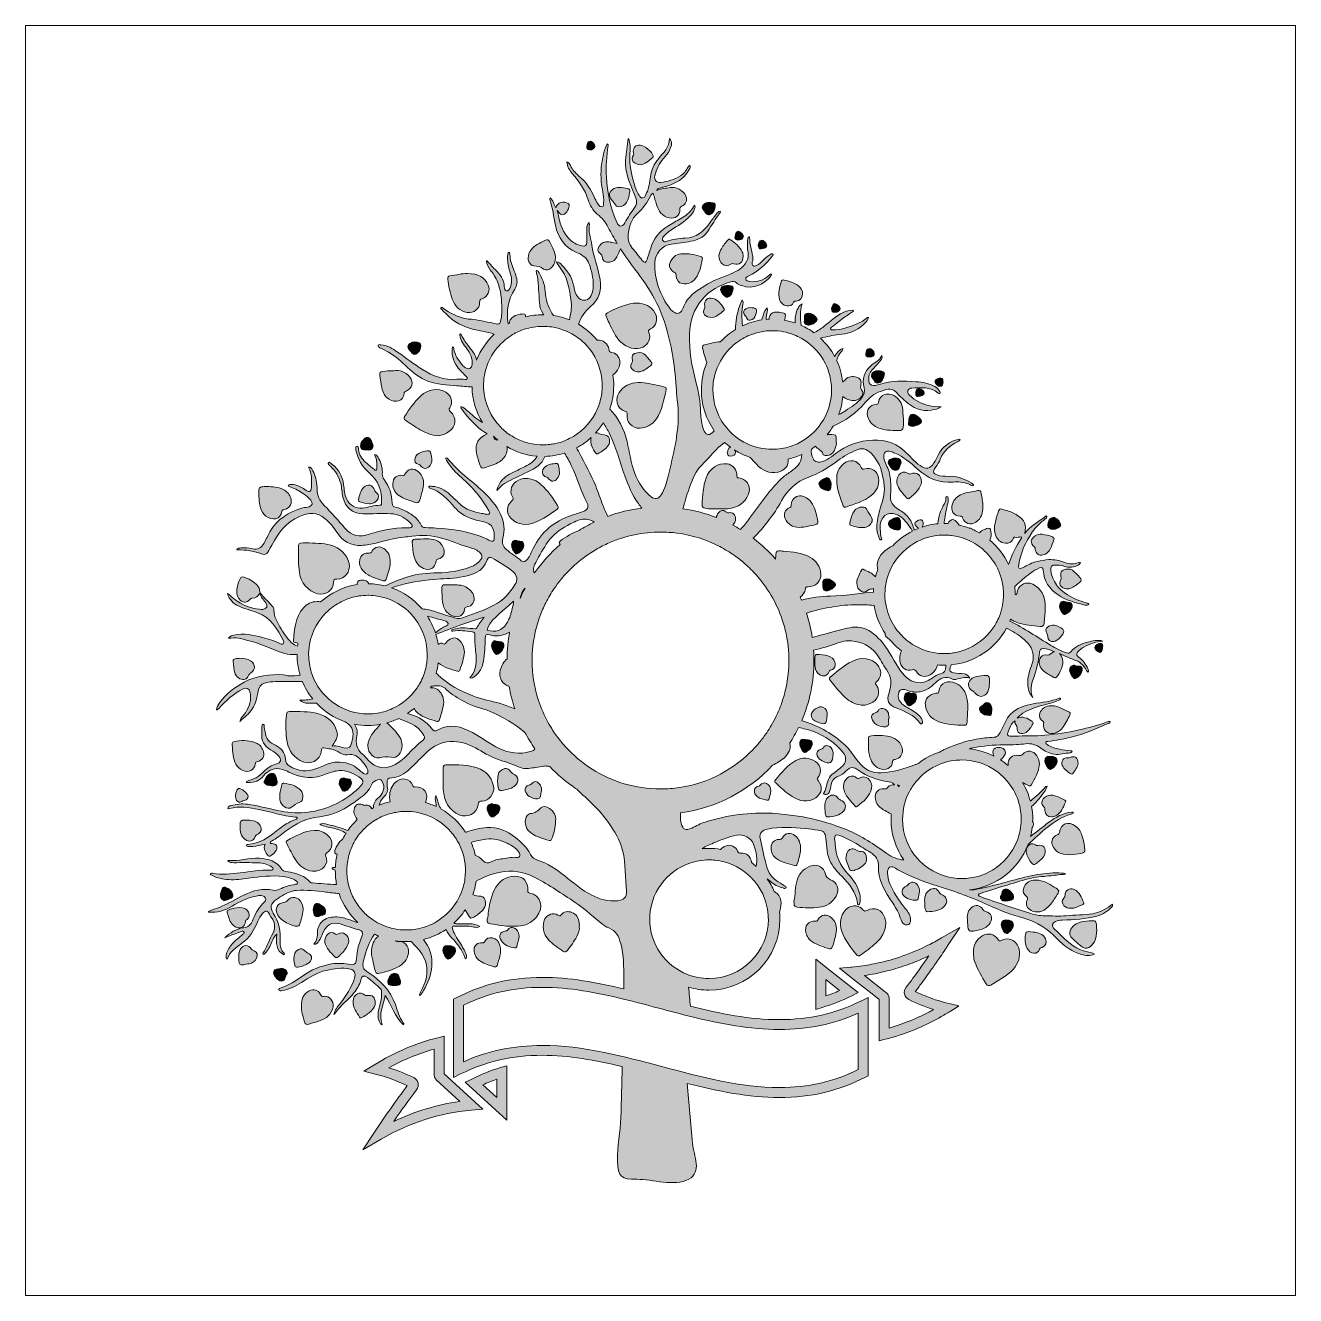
# Model space of a CAD drawing. Header units: inches. Extents: x 0 to 12, y -12 to 0.
import ezdxf

# ---------------------------------------------------------------- set-up
doc = ezdxf.new("R2010")
doc.units = ezdxf.units.IN
doc.header["$MEASUREMENT"] = 0
doc.layers.add('Layer 1', color=7, linetype='Continuous')

# ---------------------------------------------------------------- blocks, each defined once
blk = doc.blocks.new('block 2')
at = {"layer": 'Layer 1', "true_color": 0xffffff}
h = blk.add_hatch(color=7, dxfattribs=at)
h.dxf.hatch_style = 2
edge = h.paths.add_edge_path()
edge.add_spline(control_points=[(10.25, -8.315), (10.2, -8.354), (10.143, -8.381), (10.081, -8.392), (10, -8.407), (9.916, -8.403), (9.833, -8.411), (9.765, -8.417), (9.696, -8.413), (9.627, -8.412), (9.583, -8.412), (9.54, -8.404), (9.499, -8.391), (9.339, -8.34), (9.18, -8.288), (9.022, -8.23), (9.015, -8.228), (9.004, -8.226), (9.003, -8.217), (9.002, -8.204), (9.014, -8.204), (9.023, -8.201), (9.033, -8.197), (9.044, -8.193), (9.055, -8.19), (9.131, -8.166), (9.206, -8.141), (9.283, -8.119), (9.356, -8.098), (9.429, -8.073), (9.504, -8.056), (9.566, -8.043), (9.629, -8.039), (9.692, -8.033), (9.736, -8.029), (9.778, -8.02), (9.826, -8.02), (9.814, -8.006), (9.803, -8.008), (9.793, -8.008), (9.716, -8.004), (9.64, -8.01), (9.564, -8.023), (9.481, -8.036), (9.4, -8.057), (9.319, -8.079), (9.2, -8.111), (9.081, -8.144), (8.96, -8.166), (8.946, -8.168), (8.933, -8.169), (8.919, -8.166), (9.173, -8.139), (9.385, -7.968), (9.473, -7.737), (9.531, -7.683), (9.589, -7.628), (9.652, -7.579), (9.721, -7.524), (9.793, -7.473), (9.88, -7.451), (9.889, -7.449), (9.898, -7.446), (9.9, -7.433), (9.893, -7.433), (9.888, -7.432), (9.883, -7.433), (9.802, -7.441), (9.734, -7.479), (9.67, -7.528), (9.612, -7.572), (9.554, -7.617), (9.497, -7.662), (9.504, -7.635), (9.509, -7.607), (9.512, -7.578), (9.512, -7.578), (9.512, -7.578), (9.512, -7.578), (9.52, -7.566), (9.524, -7.554), (9.524, -7.544), (9.524, -7.534), (9.521, -7.527), (9.516, -7.52), (9.516, -7.52), (9.516, -7.52), (9.516, -7.519), (9.516, -7.519), (9.516, -7.519), (9.516, -7.519), (9.517, -7.513), (9.517, -7.507), (9.517, -7.5), (9.517, -7.459), (9.513, -7.419), (9.506, -7.38), (9.542, -7.346), (9.576, -7.309), (9.606, -7.269), (9.624, -7.245), (9.644, -7.222), (9.653, -7.186), (9.643, -7.191), (9.638, -7.193), (9.635, -7.197), (9.592, -7.245), (9.544, -7.289), (9.494, -7.329), (9.478, -7.266), (9.452, -7.207), (9.42, -7.153), (9.419, -7.153), (9.419, -7.153), (9.419, -7.153), (9.438, -7.163), (9.458, -7.172), (9.477, -7.181), (9.487, -7.186), (9.496, -7.189), (9.502, -7.178), (9.536, -7.116), (9.574, -7.055), (9.579, -6.981), (9.582, -6.951), (9.571, -6.925), (9.556, -6.901), (9.524, -6.849), (9.46, -6.842), (9.419, -6.887), (9.408, -6.899), (9.398, -6.899), (9.384, -6.896), (9.323, -6.886), (9.285, -6.92), (9.283, -6.983), (9.283, -6.986), (9.283, -6.989), (9.283, -6.992), (9.283, -6.992), (9.283, -6.992), (9.283, -6.992), (9.261, -6.973), (9.237, -6.955), (9.213, -6.939), (9.213, -6.939), (9.213, -6.939), (9.213, -6.939), (9.235, -6.921), (9.26, -6.887), (9.259, -6.868), (9.258, -6.837), (9.226, -6.818), (9.178, -6.822), (9.15, -6.824), (9.144, -6.846), (9.141, -6.866), (9.141, -6.877), (9.145, -6.89), (9.15, -6.903), (9.15, -6.903), (9.15, -6.903), (9.15, -6.903), (9.079, -6.867), (9, -6.843), (8.916, -6.834), (8.927, -6.831), (8.939, -6.828), (8.95, -6.826), (9.047, -6.806), (9.145, -6.797), (9.244, -6.797), (9.306, -6.797), (9.367, -6.797), (9.428, -6.789), (9.481, -6.781), (9.531, -6.784), (9.579, -6.819), (9.615, -6.845), (9.654, -6.869), (9.699, -6.881), (9.752, -6.896), (9.802, -6.881), (9.853, -6.874), (9.865, -6.873), (9.881, -6.875), (9.888, -6.861), (9.887, -6.853), (9.881, -6.853), (9.876, -6.853), (9.841, -6.848), (9.805, -6.846), (9.771, -6.839), (9.729, -6.83), (9.688, -6.82), (9.653, -6.793), (9.647, -6.788), (9.637, -6.783), (9.639, -6.774), (9.641, -6.764), (9.653, -6.767), (9.66, -6.766), (9.734, -6.752), (9.808, -6.743), (9.88, -6.725), (10.003, -6.694), (10.119, -6.643), (10.235, -6.593), (10.242, -6.59), (10.252, -6.588), (10.249, -6.576), (10.237, -6.573), (10.225, -6.579), (10.214, -6.583), (10.129, -6.613), (10.042, -6.635), (9.954, -6.656), (9.848, -6.681), (9.74, -6.695), (9.632, -6.706), (9.537, -6.715), (9.441, -6.712), (9.345, -6.714), (9.269, -6.716), (9.266, -6.713), (9.297, -6.642), (9.309, -6.614), (9.322, -6.586), (9.35, -6.569), (9.34, -6.597), (9.37, -6.612), (9.369, -6.636), (9.367, -6.658), (9.371, -6.676), (9.392, -6.685), (9.414, -6.695), (9.435, -6.692), (9.454, -6.679), (9.484, -6.659), (9.5, -6.628), (9.517, -6.598), (9.524, -6.586), (9.517, -6.579), (9.508, -6.573), (9.466, -6.543), (9.423, -6.525), (9.37, -6.544), (9.415, -6.497), (9.469, -6.468), (9.529, -6.448), (9.606, -6.421), (9.688, -6.408), (9.763, -6.374), (9.771, -6.37), (9.781, -6.369), (9.782, -6.358), (9.777, -6.353), (9.772, -6.354), (9.767, -6.356), (9.689, -6.389), (9.605, -6.394), (9.522, -6.409), (9.442, -6.424), (9.365, -6.446), (9.306, -6.508), (9.266, -6.551), (9.247, -6.605), (9.221, -6.656), (9.205, -6.687), (9.191, -6.723), (9.149, -6.725), (9.093, -6.728), (9.038, -6.734), (8.982, -6.744), (8.882, -6.761), (8.788, -6.794), (8.696, -6.835), (8.675, -6.844), (8.655, -6.854), (8.635, -6.865), (8.562, -6.889), (8.495, -6.926), (8.436, -6.972), (8.427, -6.976), (8.418, -6.98), (8.409, -6.984), (8.304, -7.025), (8.196, -7.053), (8.085, -7.062), (7.995, -7.069), (7.926, -7.026), (7.87, -6.957), (7.823, -6.899), (7.784, -6.833), (7.726, -6.783), (7.609, -6.68), (7.477, -6.61), (7.334, -6.569), (7.409, -6.394), (7.45, -6.202), (7.45, -6), (7.45, -5.967), (7.449, -5.934), (7.447, -5.902), (7.522, -5.886), (7.597, -5.863), (7.67, -5.836), (7.712, -5.821), (7.759, -5.81), (7.804, -5.814), (7.898, -5.824), (7.98, -5.86), (8.04, -5.937), (8.077, -5.984), (8.101, -6.038), (8.135, -6.086), (8.185, -6.156), (8.186, -6.227), (8.159, -6.307), (8.133, -6.383), (8.153, -6.417), (8.227, -6.448), (8.309, -6.483), (8.395, -6.511), (8.449, -6.59), (8.453, -6.596), (8.459, -6.601), (8.467, -6.597), (8.476, -6.594), (8.474, -6.585), (8.474, -6.578), (8.473, -6.556), (8.46, -6.54), (8.446, -6.524), (8.415, -6.49), (8.376, -6.469), (8.337, -6.447), (8.305, -6.429), (8.275, -6.41), (8.256, -6.377), (8.243, -6.351), (8.243, -6.324), (8.253, -6.298), (8.264, -6.269), (8.293, -6.264), (8.337, -6.283), (8.374, -6.299), (8.413, -6.301), (8.453, -6.295), (8.512, -6.285), (8.556, -6.251), (8.598, -6.21), (8.642, -6.166), (8.695, -6.142), (8.758, -6.175), (8.768, -6.18), (8.779, -6.181), (8.789, -6.179), (8.83, -6.166), (8.872, -6.152), (8.923, -6.166), (8.907, -6.139), (8.89, -6.129), (8.868, -6.127), (8.835, -6.123), (8.802, -6.121), (8.769, -6.116), (8.736, -6.112), (8.727, -6.099), (8.738, -6.067), (8.741, -6.059), (8.743, -6.05), (8.745, -6.041), (8.971, -6.02), (9.165, -5.885), (9.269, -5.694), (9.323, -5.722), (9.376, -5.753), (9.424, -5.791), (9.46, -5.82), (9.49, -5.853), (9.508, -5.897), (9.532, -5.958), (9.518, -6.016), (9.497, -6.072), (9.477, -6.127), (9.465, -6.182), (9.471, -6.24), (9.475, -6.28), (9.485, -6.32), (9.518, -6.35), (9.488, -6.289), (9.503, -6.229), (9.523, -6.171), (9.551, -6.09), (9.574, -6.008), (9.58, -5.921), (9.582, -5.903), (9.594, -5.887), (9.615, -5.888), (9.652, -5.889), (9.685, -5.902), (9.721, -5.918), (9.71, -5.922), (9.702, -5.922), (9.699, -5.926), (9.682, -5.946), (9.661, -5.951), (9.635, -5.948), (9.611, -5.946), (9.595, -5.963), (9.585, -5.984), (9.57, -6.016), (9.578, -6.054), (9.605, -6.085), (9.628, -6.113), (9.661, -6.127), (9.691, -6.145), (9.733, -6.172), (9.734, -6.172), (9.76, -6.132), (9.763, -6.129), (9.766, -6.125), (9.767, -6.122), (9.794, -6.062), (9.83, -6.003), (9.769, -5.935), (9.826, -5.959), (9.874, -5.982), (9.924, -5.999), (9.979, -6.018), (10.005, -6.066), (10.038, -6.11), (10.049, -6.094), (10.041, -6.085), (10.038, -6.078), (10.015, -6.038), (9.996, -5.997), (9.955, -5.971), (9.937, -5.96), (9.923, -5.944), (9.941, -5.922), (9.961, -5.899), (9.984, -5.878), (10.014, -5.865), (10.066, -5.842), (10.119, -5.82), (10.179, -5.817), (10.129, -5.802), (10.082, -5.814), (10.036, -5.827), (9.975, -5.843), (9.919, -5.868), (9.876, -5.917), (9.865, -5.93), (9.854, -5.935), (9.836, -5.929), (9.784, -5.911), (9.735, -5.886), (9.688, -5.857), (9.56, -5.779), (9.435, -5.696), (9.301, -5.627), (9.303, -5.621), (9.306, -5.614), (9.308, -5.608), (9.308, -5.608), (9.308, -5.608), (9.308, -5.608), (9.327, -5.623), (9.349, -5.635), (9.375, -5.643), (9.444, -5.667), (9.515, -5.669), (9.586, -5.679), (9.61, -5.682), (9.622, -5.672), (9.624, -5.649), (9.628, -5.604), (9.635, -5.559), (9.633, -5.513), (9.633, -5.494), (9.634, -5.475), (9.633, -5.457), (9.626, -5.362), (9.568, -5.288), (9.489, -5.27), (9.435, -5.259), (9.375, -5.299), (9.371, -5.352), (9.369, -5.37), (9.365, -5.377), (9.35, -5.377), (9.35, -5.377), (9.35, -5.375), (9.35, -5.375), (9.35, -5.35), (9.349, -5.325), (9.346, -5.301), (9.371, -5.28), (9.396, -5.258), (9.421, -5.236), (9.47, -5.194), (9.52, -5.151), (9.582, -5.126), (9.606, -5.117), (9.612, -5.122), (9.615, -5.147), (9.625, -5.247), (9.671, -5.325), (9.756, -5.381), (9.83, -5.429), (9.914, -5.453), (9.998, -5.474), (10.013, -5.478), (10.031, -5.482), (10.047, -5.47), (10.04, -5.458), (10.03, -5.458), (10.021, -5.455), (9.959, -5.437), (9.9, -5.413), (9.845, -5.379), (9.76, -5.326), (9.702, -5.254), (9.687, -5.152), (9.681, -5.114), (9.697, -5.096), (9.735, -5.098), (9.758, -5.099), (9.78, -5.101), (9.803, -5.107), (9.84, -5.118), (9.878, -5.126), (9.916, -5.111), (9.936, -5.104), (9.96, -5.099), (9.969, -5.075), (9.962, -5.069), (9.956, -5.073), (9.95, -5.075), (9.907, -5.089), (9.862, -5.094), (9.82, -5.075), (9.771, -5.053), (9.721, -5.045), (9.668, -5.047), (9.631, -5.048), (9.597, -5.06), (9.561, -5.064), (9.509, -5.07), (9.468, -5.104), (9.421, -5.123), (9.385, -5.137), (9.379, -5.131), (9.385, -5.093), (9.403, -4.982), (9.447, -4.881), (9.511, -4.789), (9.545, -4.74), (9.587, -4.699), (9.635, -4.662), (9.642, -4.656), (9.657, -4.648), (9.649, -4.639), (9.64, -4.626), (9.632, -4.643), (9.625, -4.648), (9.562, -4.693), (9.494, -4.732), (9.441, -4.801), (9.459, -4.718), (9.438, -4.669), (9.374, -4.629), (9.341, -4.608), (9.305, -4.594), (9.268, -4.583), (9.197, -4.562), (9.204, -4.554), (9.182, -4.627), (9.18, -4.633), (9.177, -4.638), (9.175, -4.644), (9.163, -4.7), (9.141, -4.754), (9.164, -4.814), (9.181, -4.861), (9.211, -4.886), (9.258, -4.893), (9.297, -4.898), (9.321, -4.878), (9.334, -4.843), (9.337, -4.836), (9.342, -4.831), (9.348, -4.834), (9.369, -4.842), (9.39, -4.832), (9.412, -4.832), (9.41, -4.837), (9.41, -4.841), (9.409, -4.843), (9.357, -4.921), (9.32, -5.006), (9.288, -5.093), (9.246, -5.004), (9.185, -4.925), (9.11, -4.862), (9.124, -4.84), (9.125, -4.812), (9.122, -4.782), (9.12, -4.751), (9.109, -4.743), (9.08, -4.754), (9.073, -4.757), (9.066, -4.76), (9.06, -4.762), (9.04, -4.768), (9.023, -4.778), (9.014, -4.794), (8.99, -4.781), (8.965, -4.769), (8.94, -4.758), (8.942, -4.757), (8.944, -4.756), (8.946, -4.755), (8.936, -4.751), (8.926, -4.749), (8.917, -4.749), (8.886, -4.737), (8.855, -4.728), (8.823, -4.721), (8.823, -4.721), (8.823, -4.721), (8.823, -4.721), (8.816, -4.71), (8.804, -4.697), (8.784, -4.678), (8.768, -4.663), (8.752, -4.667), (8.736, -4.679), (8.726, -4.686), (8.72, -4.696), (8.717, -4.707), (8.717, -4.707), (8.717, -4.707), (8.717, -4.707), (8.705, -4.706), (8.693, -4.706), (8.681, -4.706), (8.681, -4.706), (8.68, -4.706), (8.68, -4.706), (8.681, -4.696), (8.681, -4.686), (8.683, -4.676), (8.693, -4.622), (8.699, -4.567), (8.715, -4.514), (8.719, -4.5), (8.717, -4.483), (8.717, -4.468), (8.717, -4.46), (8.713, -4.452), (8.705, -4.451), (8.694, -4.451), (8.697, -4.462), (8.697, -4.468), (8.699, -4.495), (8.685, -4.516), (8.672, -4.537), (8.659, -4.561), (8.648, -4.585), (8.639, -4.611), (8.628, -4.643), (8.623, -4.676), (8.621, -4.708), (8.57, -4.713), (8.52, -4.723), (8.473, -4.739), (8.473, -4.739), (8.473, -4.739), (8.473, -4.739), (8.478, -4.73), (8.481, -4.72), (8.483, -4.711), (8.484, -4.686), (8.472, -4.669), (8.456, -4.67), (8.432, -4.67), (8.403, -4.691), (8.402, -4.708), (8.401, -4.72), (8.423, -4.744), (8.44, -4.751), (8.44, -4.751), (8.44, -4.751), (8.44, -4.751), (8.425, -4.756), (8.411, -4.762), (8.397, -4.769), (8.397, -4.768), (8.397, -4.768), (8.397, -4.768), (8.384, -4.729), (8.373, -4.689), (8.347, -4.655), (8.321, -4.62), (8.286, -4.596), (8.25, -4.573), (8.198, -4.541), (8.165, -4.498), (8.173, -4.432), (8.176, -4.408), (8.175, -4.384), (8.176, -4.36), (8.176, -4.312), (8.173, -4.264), (8.159, -4.216), (8.145, -4.171), (8.117, -4.132), (8.111, -4.085), (8.104, -4.034), (8.126, -4.014), (8.174, -4.026), (8.188, -4.03), (8.201, -4.035), (8.215, -4.041), (8.296, -4.075), (8.36, -4.132), (8.425, -4.189), (8.522, -4.274), (8.629, -4.33), (8.764, -4.314), (8.813, -4.308), (8.863, -4.316), (8.911, -4.332), (8.926, -4.337), (8.937, -4.353), (8.956, -4.348), (8.958, -4.335), (8.949, -4.331), (8.941, -4.326), (8.88, -4.29), (8.817, -4.26), (8.743, -4.26), (8.708, -4.261), (8.672, -4.261), (8.638, -4.254), (8.583, -4.243), (8.56, -4.224), (8.601, -4.171), (8.618, -4.149), (8.633, -4.126), (8.643, -4.099), (8.674, -4.021), (8.732, -3.969), (8.807, -3.933), (8.817, -3.928), (8.827, -3.924), (8.832, -3.912), (8.827, -3.911), (8.824, -3.909), (8.821, -3.909), (8.731, -3.928), (8.666, -3.979), (8.623, -4.06), (8.611, -4.085), (8.598, -4.11), (8.583, -4.134), (8.547, -4.192), (8.51, -4.197), (8.453, -4.159), (8.395, -4.12), (8.353, -4.065), (8.303, -4.019), (8.203, -3.928), (8.085, -3.907), (7.959, -3.921), (7.829, -3.936), (7.715, -3.992), (7.614, -4.075), (7.589, -4.095), (7.562, -4.109), (7.533, -4.12), (7.499, -4.134), (7.457, -4.123), (7.444, -4.097), (7.428, -4.067), (7.422, -4.035), (7.425, -4.003), (7.439, -3.994), (7.452, -3.984), (7.465, -3.974), (7.465, -3.974), (7.465, -3.974), (7.465, -3.974), (7.479, -4.006), (7.527, -4.01), (7.534, -4.049), (7.535, -4.059), (7.552, -4.063), (7.566, -4.064), (7.601, -4.066), (7.636, -4.041), (7.648, -4.004), (7.656, -3.98), (7.664, -3.955), (7.661, -3.935), (7.661, -3.922), (7.661, -3.916), (7.661, -3.909), (7.661, -3.871), (7.657, -3.865), (7.619, -3.865), (7.604, -3.865), (7.589, -3.866), (7.575, -3.867), (7.596, -3.841), (7.615, -3.814), (7.632, -3.785), (7.748, -3.734), (7.85, -3.662), (7.934, -3.564), (7.973, -3.518), (8.018, -3.477), (8.078, -3.458), (8.16, -3.432), (8.183, -3.413), (8.253, -3.493), (8.272, -3.513), (8.293, -3.533), (8.314, -3.551), (8.385, -3.612), (8.463, -3.653), (8.561, -3.634), (8.591, -3.629), (8.622, -3.623), (8.65, -3.604), (8.609, -3.606), (8.571, -3.599), (8.531, -3.59), (8.461, -3.574), (8.401, -3.544), (8.352, -3.492), (8.34, -3.479), (8.332, -3.467), (8.337, -3.45), (8.342, -3.432), (8.359, -3.428), (8.374, -3.427), (8.461, -3.423), (8.549, -3.411), (8.624, -3.473), (8.628, -3.476), (8.633, -3.481), (8.638, -3.477), (8.644, -3.473), (8.642, -3.466), (8.639, -3.46), (8.628, -3.44), (8.613, -3.423), (8.593, -3.412), (8.538, -3.382), (8.476, -3.369), (8.416, -3.366), (8.299, -3.359), (8.182, -3.353), (8.068, -3.392), (8.05, -3.398), (8.031, -3.401), (8.012, -3.401), (7.985, -3.399), (7.971, -3.385), (7.968, -3.359), (7.964, -3.319), (7.974, -3.284), (8, -3.254), (8.022, -3.229), (8.048, -3.205), (8.069, -3.179), (8.082, -3.163), (8.099, -3.146), (8.091, -3.118), (8.07, -3.167), (8.022, -3.185), (7.986, -3.216), (7.921, -3.273), (7.903, -3.342), (7.925, -3.424), (7.934, -3.459), (7.924, -3.49), (7.902, -3.518), (7.861, -3.572), (7.802, -3.603), (7.747, -3.64), (7.726, -3.653), (7.705, -3.666), (7.683, -3.677), (7.704, -3.623), (7.717, -3.565), (7.722, -3.505), (7.722, -3.505), (7.722, -3.505), (7.722, -3.505), (7.752, -3.526), (7.784, -3.545), (7.823, -3.545), (7.847, -3.545), (7.869, -3.536), (7.886, -3.522), (7.913, -3.499), (7.92, -3.467), (7.9, -3.442), (7.888, -3.426), (7.89, -3.413), (7.894, -3.397), (7.903, -3.362), (7.886, -3.33), (7.852, -3.322), (7.814, -3.313), (7.777, -3.315), (7.747, -3.344), (7.738, -3.352), (7.729, -3.361), (7.721, -3.369), (7.721, -3.369), (7.721, -3.369), (7.721, -3.369), (7.713, -3.297), (7.693, -3.228), (7.664, -3.165), (7.67, -3.149), (7.677, -3.133), (7.683, -3.117), (7.692, -3.094), (7.716, -3.081), (7.725, -3.057), (7.709, -3.051), (7.701, -3.061), (7.693, -3.068), (7.674, -3.085), (7.658, -3.104), (7.646, -3.126), (7.646, -3.127), (7.646, -3.127), (7.645, -3.128), (7.611, -3.063), (7.566, -3.005), (7.512, -2.956), (7.569, -2.939), (7.627, -2.927), (7.686, -2.921), (7.759, -2.915), (7.828, -2.895), (7.888, -2.85), (7.92, -2.826), (7.949, -2.8), (7.966, -2.76), (7.96, -2.76), (7.957, -2.759), (7.956, -2.76), (7.891, -2.815), (7.812, -2.84), (7.732, -2.863), (7.698, -2.873), (7.663, -2.878), (7.628, -2.877), (7.62, -2.877), (7.61, -2.878), (7.607, -2.867), (7.605, -2.859), (7.61, -2.854), (7.617, -2.85), (7.663, -2.821), (7.699, -2.78), (7.745, -2.752), (7.772, -2.735), (7.797, -2.717), (7.822, -2.7), (7.821, -2.696), (7.82, -2.693), (7.818, -2.69), (7.786, -2.693), (7.755, -2.7), (7.725, -2.713), (7.655, -2.744), (7.603, -2.799), (7.544, -2.844), (7.514, -2.867), (7.483, -2.888), (7.449, -2.903), (7.412, -2.876), (7.372, -2.853), (7.33, -2.834), (7.33, -2.833), (7.329, -2.833), (7.329, -2.832), (7.322, -2.766), (7.314, -2.701), (7.338, -2.632), (7.309, -2.644), (7.302, -2.667), (7.292, -2.688), (7.274, -2.727), (7.272, -2.769), (7.272, -2.811), (7.24, -2.8), (7.206, -2.791), (7.172, -2.785), (7.172, -2.785), (7.172, -2.785), (7.172, -2.785), (7.176, -2.771), (7.179, -2.756), (7.18, -2.741), (7.182, -2.73), (7.177, -2.722), (7.164, -2.72), (7.144, -2.717), (7.124, -2.707), (7.107, -2.708), (7.101, -2.708), (7.099, -2.708), (7.097, -2.708), (7.069, -2.708), (7.045, -2.719), (7.032, -2.744), (7.027, -2.755), (7.025, -2.766), (7.028, -2.776), (7.028, -2.776), (7.028, -2.776), (7.028, -2.776), (7.018, -2.776), (7.007, -2.777), (6.997, -2.778), (6.998, -2.764), (6.999, -2.751), (7.002, -2.738), (7.006, -2.717), (7.013, -2.695), (7.009, -2.668), (6.989, -2.687), (6.982, -2.707), (6.974, -2.727), (6.968, -2.745), (6.962, -2.764), (6.958, -2.782), (6.894, -2.792), (6.832, -2.81), (6.775, -2.837), (6.767, -2.768), (6.765, -2.7), (6.778, -2.632), (6.781, -2.62), (6.785, -2.607), (6.771, -2.594), (6.743, -2.648), (6.729, -2.705), (6.718, -2.763), (6.711, -2.799), (6.709, -2.835), (6.709, -2.872), (6.656, -2.904), (6.607, -2.944), (6.565, -2.99), (6.514, -2.991), (6.466, -3.005), (6.417, -3.018), (6.399, -3.023), (6.394, -3.031), (6.398, -3.049), (6.409, -3.095), (6.42, -3.141), (6.439, -3.184), (6.405, -3.264), (6.386, -3.352), (6.386, -3.444), (6.386, -3.588), (6.431, -3.72), (6.508, -3.829), (6.507, -3.831), (6.506, -3.832), (6.505, -3.834), (6.488, -3.85), (6.472, -3.869), (6.447, -3.864), (6.423, -3.859), (6.415, -3.837), (6.407, -3.817), (6.387, -3.765), (6.38, -3.711), (6.379, -3.658), (6.376, -3.558), (6.36, -3.462), (6.335, -3.366), (6.296, -3.219), (6.268, -3.069), (6.275, -2.915), (6.281, -2.794), (6.313, -2.682), (6.394, -2.588), (6.465, -2.504), (6.558, -2.454), (6.663, -2.422), (6.683, -2.416), (6.7, -2.418), (6.717, -2.432), (6.732, -2.444), (6.749, -2.452), (6.767, -2.458), (6.879, -2.497), (6.975, -2.45), (7.047, -2.363), (7.05, -2.359), (7.052, -2.354), (7.048, -2.349), (7.036, -2.346), (7.032, -2.356), (7.025, -2.362), (6.974, -2.409), (6.914, -2.428), (6.845, -2.419), (6.828, -2.417), (6.809, -2.413), (6.805, -2.396), (6.802, -2.38), (6.82, -2.372), (6.833, -2.366), (6.923, -2.324), (6.993, -2.257), (7.055, -2.18), (7.059, -2.174), (7.068, -2.168), (7.064, -2.162), (7.058, -2.154), (7.048, -2.157), (7.041, -2.161), (7.015, -2.175), (6.994, -2.195), (6.974, -2.216), (6.954, -2.238), (6.932, -2.257), (6.905, -2.269), (6.895, -2.273), (6.884, -2.281), (6.873, -2.269), (6.864, -2.26), (6.863, -2.249), (6.867, -2.238), (6.873, -2.219), (6.876, -2.201), (6.872, -2.182), (6.86, -2.122), (6.841, -2.064), (6.842, -2.002), (6.842, -2), (6.839, -1.998), (6.837, -1.996), (6.825, -2.005), (6.823, -2.017), (6.823, -2.03), (6.822, -2.068), (6.82, -2.107), (6.827, -2.145), (6.832, -2.175), (6.827, -2.204), (6.813, -2.232), (6.783, -2.294), (6.725, -2.321), (6.666, -2.346), (6.583, -2.381), (6.495, -2.41), (6.418, -2.459), (6.35, -2.501), (6.283, -2.546), (6.239, -2.615), (6.225, -2.638), (6.217, -2.664), (6.205, -2.688), (6.185, -2.724), (6.155, -2.73), (6.122, -2.706), (6.111, -2.698), (6.1, -2.689), (6.092, -2.678), (5.996, -2.549), (5.94, -2.405), (5.946, -2.242), (5.95, -2.153), (6.011, -2.079), (6.105, -2.066), (6.165, -2.057), (6.226, -2.051), (6.286, -2.039), (6.348, -2.027), (6.407, -2.006), (6.444, -1.949), (6.483, -1.888), (6.521, -1.826), (6.565, -1.769), (6.567, -1.765), (6.569, -1.761), (6.563, -1.756), (6.548, -1.758), (6.537, -1.768), (6.528, -1.781), (6.507, -1.809), (6.485, -1.837), (6.466, -1.866), (6.409, -1.949), (6.338, -2.004), (6.232, -2.01), (6.171, -2.014), (6.11, -2.02), (6.052, -2.043), (6.042, -2.047), (6.031, -2.047), (6.024, -2.036), (6.017, -2.026), (6.016, -2.014), (6.023, -2.004), (6.031, -1.991), (6.042, -1.98), (6.054, -1.969), (6.11, -1.919), (6.18, -1.889), (6.237, -1.841), (6.276, -1.809), (6.31, -1.774), (6.325, -1.724), (6.328, -1.715), (6.332, -1.706), (6.319, -1.698), (6.299, -1.745), (6.265, -1.779), (6.223, -1.805), (6.182, -1.83), (6.141, -1.854), (6.1, -1.878), (6.016, -1.925), (5.948, -1.986), (5.916, -2.08), (5.901, -2.124), (5.888, -2.169), (5.873, -2.213), (5.863, -2.244), (5.85, -2.247), (5.828, -2.221), (5.796, -2.182), (5.766, -2.141), (5.733, -2.103), (5.702, -2.066), (5.692, -2.024), (5.695, -1.978), (5.699, -1.899), (5.726, -1.83), (5.784, -1.776), (5.835, -1.729), (5.876, -1.674), (5.906, -1.612), (5.911, -1.6), (5.917, -1.591), (5.931, -1.585), (5.942, -1.623), (5.951, -1.659), (5.963, -1.694), (5.982, -1.754), (6.015, -1.803), (6.081, -1.818), (6.139, -1.831), (6.184, -1.796), (6.183, -1.737), (6.183, -1.722), (6.186, -1.715), (6.201, -1.709), (6.24, -1.692), (6.255, -1.652), (6.24, -1.613), (6.217, -1.554), (6.143, -1.522), (6.092, -1.532), (6.05, -1.541), (6.006, -1.538), (5.964, -1.559), (5.968, -1.541), (5.98, -1.543), (5.989, -1.539), (6.027, -1.527), (6.067, -1.518), (6.104, -1.503), (6.175, -1.474), (6.235, -1.432), (6.271, -1.361), (6.277, -1.349), (6.286, -1.336), (6.278, -1.319), (6.267, -1.324), (6.264, -1.333), (6.259, -1.341), (6.24, -1.372), (6.22, -1.402), (6.188, -1.422), (6.13, -1.457), (6.067, -1.477), (6.001, -1.483), (5.961, -1.487), (5.937, -1.459), (5.947, -1.42), (5.962, -1.361), (5.984, -1.304), (6.028, -1.258), (6.051, -1.234), (6.072, -1.208), (6.086, -1.178), (6.104, -1.136), (6.119, -1.099), (6.084, -1.068), (6.084, -1.152), (6.028, -1.204), (5.98, -1.259), (5.937, -1.309), (5.915, -1.367), (5.906, -1.43), (5.899, -1.483), (5.89, -1.535), (5.868, -1.583), (5.859, -1.601), (5.857, -1.628), (5.833, -1.63), (5.809, -1.633), (5.799, -1.608), (5.79, -1.59), (5.746, -1.508), (5.728, -1.418), (5.713, -1.326), (5.703, -1.263), (5.715, -1.2), (5.713, -1.136), (5.712, -1.113), (5.709, -1.09), (5.693, -1.069), (5.689, -1.137), (5.675, -1.204), (5.67, -1.272), (5.661, -1.387), (5.709, -1.488), (5.751, -1.591), (5.767, -1.633), (5.79, -1.674), (5.757, -1.717), (5.722, -1.765), (5.694, -1.816), (5.662, -1.866), (5.636, -1.908), (5.608, -1.904), (5.586, -1.859), (5.522, -1.724), (5.499, -1.58), (5.49, -1.434), (5.483, -1.335), (5.49, -1.235), (5.505, -1.136), (5.506, -1.13), (5.506, -1.124), (5.496, -1.118), (5.466, -1.179), (5.454, -1.244), (5.444, -1.311), (5.432, -1.398), (5.438, -1.484), (5.454, -1.571), (5.46, -1.607), (5.466, -1.643), (5.463, -1.679), (5.462, -1.692), (5.466, -1.707), (5.451, -1.712), (5.434, -1.718), (5.424, -1.706), (5.415, -1.694), (5.401, -1.676), (5.389, -1.657), (5.381, -1.635), (5.346, -1.551), (5.296, -1.479), (5.226, -1.42), (5.195, -1.393), (5.167, -1.363), (5.149, -1.324), (5.143, -1.31), (5.135, -1.294), (5.115, -1.29), (5.119, -1.334), (5.14, -1.368), (5.167, -1.4), (5.23, -1.475), (5.288, -1.552), (5.318, -1.648), (5.333, -1.699), (5.36, -1.748), (5.403, -1.783), (5.448, -1.817), (5.48, -1.86), (5.506, -1.909), (5.533, -1.959), (5.561, -2.008), (5.592, -2.062), (5.57, -2.056), (5.554, -2.051), (5.538, -2.048), (5.521, -2.046), (5.503, -2.045), (5.485, -2.046), (5.448, -2.049), (5.424, -2.072), (5.412, -2.105), (5.402, -2.133), (5.419, -2.15), (5.44, -2.164), (5.447, -2.169), (5.448, -2.174), (5.448, -2.183), (5.45, -2.226), (5.477, -2.244), (5.519, -2.238), (5.553, -2.233), (5.574, -2.214), (5.588, -2.185), (5.6, -2.162), (5.61, -2.137), (5.622, -2.111), (5.69, -2.215), (5.764, -2.311), (5.835, -2.409), (5.899, -2.499), (5.955, -2.593), (5.997, -2.694), (6.05, -2.822), (6.085, -2.956), (6.109, -3.092), (6.127, -3.198), (6.142, -3.305), (6.149, -3.413), (6.152, -3.454), (6.152, -3.496), (6.158, -3.537), (6.175, -3.652), (6.169, -3.766), (6.152, -3.88), (6.148, -3.905), (6.148, -3.93), (6.142, -3.955), (6.118, -4.056), (6.098, -4.159), (6.073, -4.26), (6.058, -4.322), (6.04, -4.383), (6.005, -4.436), (5.98, -4.474), (5.948, -4.481), (5.912, -4.453), (5.838, -4.396), (5.791, -4.319), (5.757, -4.233), (5.72, -4.135), (5.707, -4.032), (5.685, -3.931), (5.658, -3.811), (5.602, -3.71), (5.52, -3.625), (5.545, -3.556), (5.558, -3.481), (5.558, -3.403), (5.558, -3.368), (5.556, -3.334), (5.551, -3.301), (5.558, -3.296), (5.564, -3.29), (5.571, -3.284), (5.64, -3.216), (5.637, -3.105), (5.528, -3.086), (5.512, -3.083), (5.514, -3.071), (5.513, -3.06), (5.505, -3.007), (5.455, -2.966), (5.405, -2.975), (5.404, -2.975), (5.404, -2.975), (5.403, -2.975), (5.353, -2.915), (5.293, -2.864), (5.225, -2.824), (5.249, -2.759), (5.282, -2.702), (5.34, -2.656), (5.421, -2.592), (5.444, -2.499), (5.429, -2.4), (5.413, -2.29), (5.366, -2.186), (5.351, -2.075), (5.343, -2.009), (5.315, -1.946), (5.328, -1.879), (5.328, -1.875), (5.327, -1.871), (5.327, -1.863), (5.299, -1.889), (5.303, -1.918), (5.303, -1.946), (5.303, -1.98), (5.305, -2.013), (5.305, -2.046), (5.304, -2.078), (5.289, -2.09), (5.259, -2.084), (5.22, -2.075), (5.184, -2.06), (5.153, -2.033), (5.095, -1.982), (5.065, -1.914), (5.046, -1.841), (5.039, -1.81), (5.031, -1.779), (5.023, -1.748), (5.052, -1.787), (5.059, -1.792), (5.083, -1.787), (5.109, -1.781), (5.145, -1.718), (5.136, -1.693), (5.135, -1.69), (5.132, -1.686), (5.129, -1.684), (5.088, -1.653), (5.024, -1.674), (5.01, -1.722), (4.992, -1.691), (4.986, -1.654), (4.957, -1.629), (4.951, -1.636), (4.954, -1.641), (4.956, -1.645), (4.979, -1.725), (4.992, -1.807), (5.008, -1.888), (5.033, -2.006), (5.091, -2.095), (5.206, -2.144), (5.251, -2.162), (5.294, -2.188), (5.317, -2.235), (5.336, -2.272), (5.344, -2.313), (5.354, -2.353), (5.369, -2.42), (5.372, -2.487), (5.345, -2.552), (5.325, -2.598), (5.271, -2.611), (5.232, -2.579), (5.206, -2.558), (5.195, -2.53), (5.189, -2.498), (5.174, -2.407), (5.136, -2.327), (5.067, -2.264), (5.053, -2.251), (5.043, -2.232), (5.018, -2.234), (5.021, -2.249), (5.03, -2.26), (5.038, -2.27), (5.12, -2.369), (5.142, -2.489), (5.156, -2.612), (5.163, -2.67), (5.15, -2.726), (5.141, -2.783), (5.092, -2.763), (5.042, -2.749), (4.989, -2.741), (4.949, -2.679), (4.919, -2.614), (4.914, -2.539), (4.911, -2.503), (4.907, -2.466), (4.895, -2.432), (4.882, -2.394), (4.867, -2.358), (4.845, -2.325), (4.842, -2.321), (4.84, -2.312), (4.831, -2.316), (4.825, -2.319), (4.826, -2.327), (4.827, -2.333), (4.829, -2.346), (4.836, -2.358), (4.838, -2.372), (4.845, -2.453), (4.854, -2.535), (4.856, -2.617), (4.857, -2.654), (4.867, -2.688), (4.888, -2.72), (4.891, -2.724), (4.894, -2.729), (4.897, -2.734), (4.894, -2.733), (4.891, -2.733), (4.889, -2.733), (4.833, -2.733), (4.778, -2.74), (4.726, -2.754), (4.725, -2.751), (4.725, -2.749), (4.725, -2.747), (4.723, -2.737), (4.72, -2.724), (4.707, -2.726), (4.663, -2.729), (4.619, -2.735), (4.588, -2.771), (4.576, -2.784), (4.572, -2.799), (4.573, -2.813), (4.569, -2.815), (4.565, -2.817), (4.561, -2.819), (4.561, -2.819), (4.561, -2.818), (4.56, -2.817), (4.546, -2.702), (4.556, -2.592), (4.623, -2.492), (4.646, -2.459), (4.65, -2.421), (4.638, -2.379), (4.623, -2.328), (4.6, -2.28), (4.585, -2.23), (4.576, -2.2), (4.583, -2.17), (4.573, -2.142), (4.56, -2.144), (4.557, -2.154), (4.557, -2.163), (4.554, -2.207), (4.556, -2.249), (4.568, -2.293), (4.585, -2.351), (4.608, -2.409), (4.582, -2.471), (4.574, -2.489), (4.566, -2.511), (4.546, -2.509), (4.529, -2.508), (4.525, -2.483), (4.524, -2.468), (4.522, -2.399), (4.483, -2.351), (4.437, -2.306), (4.409, -2.278), (4.384, -2.249), (4.357, -2.221), (4.357, -2.259), (4.374, -2.288), (4.395, -2.314), (4.428, -2.355), (4.455, -2.398), (4.471, -2.448), (4.499, -2.537), (4.502, -2.628), (4.5, -2.719), (4.5, -2.747), (4.495, -2.773), (4.487, -2.799), (4.481, -2.82), (4.469, -2.825), (4.447, -2.82), (4.375, -2.804), (4.304, -2.788), (4.231, -2.778), (4.21, -2.775), (4.189, -2.777), (4.169, -2.772), (4.087, -2.756), (4.014, -2.722), (3.947, -2.672), (3.94, -2.667), (3.933, -2.658), (3.921, -2.669), (3.989, -2.749), (4.066, -2.816), (4.167, -2.851), (4.244, -2.878), (4.325, -2.888), (4.403, -2.909), (4.412, -2.911), (4.421, -2.914), (4.429, -2.917), (4.357, -2.985), (4.3, -3.069), (4.263, -3.164), (4.253, -3.124), (4.235, -3.086), (4.205, -3.054), (4.196, -3.044), (4.19, -3.032), (4.181, -3.022), (4.154, -2.989), (4.132, -2.951), (4.111, -2.914), (4.103, -2.919), (4.104, -2.923), (4.105, -2.927), (4.11, -2.979), (4.143, -3.016), (4.171, -3.055), (4.203, -3.099), (4.227, -3.145), (4.22, -3.202), (4.215, -3.243), (4.193, -3.254), (4.158, -3.234), (4.146, -3.227), (4.136, -3.218), (4.127, -3.208), (4.091, -3.162), (4.057, -3.115), (4.047, -3.056), (4.046, -3.049), (4.048, -3.038), (4.035, -3.036), (4.022, -3.105), (4.039, -3.167), (4.079, -3.224), (4.103, -3.259), (4.136, -3.287), (4.165, -3.318), (4.17, -3.324), (4.18, -3.329), (4.175, -3.339), (4.17, -3.346), (4.161, -3.344), (4.154, -3.344), (4.128, -3.344), (4.102, -3.341), (4.076, -3.343), (3.956, -3.351), (3.85, -3.315), (3.75, -3.251), (3.669, -3.2), (3.595, -3.14), (3.516, -3.086), (3.468, -3.054), (3.42, -3.02), (3.359, -3.018), (3.35, -3.017), (3.337, -3.012), (3.333, -3.022), (3.329, -3.034), (3.342, -3.04), (3.35, -3.045), (3.376, -3.06), (3.404, -3.073), (3.43, -3.087), (3.498, -3.124), (3.553, -3.179), (3.609, -3.231), (3.666, -3.284), (3.726, -3.333), (3.801, -3.36), (3.89, -3.391), (3.984, -3.397), (4.076, -3.405), (4.124, -3.409), (4.172, -3.412), (4.22, -3.416), (4.222, -3.539), (4.257, -3.653), (4.318, -3.751), (4.287, -3.735), (4.258, -3.714), (4.23, -3.688), (4.199, -3.659), (4.165, -3.634), (4.131, -3.607), (4.126, -3.603), (4.12, -3.599), (4.115, -3.604), (4.109, -3.609), (4.114, -3.615), (4.118, -3.62), (4.136, -3.644), (4.154, -3.671), (4.175, -3.693), (4.231, -3.755), (4.287, -3.818), (4.364, -3.859), (4.276, -3.896), (4.247, -3.949), (4.263, -4.04), (4.27, -4.08), (4.282, -4.119), (4.295, -4.157), (4.302, -4.181), (4.316, -4.187), (4.337, -4.18), (4.385, -4.164), (4.435, -4.15), (4.478, -4.123), (4.515, -4.1), (4.54, -4.067), (4.549, -4.025), (4.553, -4.009), (4.552, -3.993), (4.547, -3.978), (4.633, -4.029), (4.73, -4.062), (4.834, -4.07), (4.822, -4.092), (4.805, -4.111), (4.787, -4.126), (4.745, -4.158), (4.698, -4.179), (4.651, -4.201), (4.6, -4.226), (4.547, -4.249), (4.507, -4.291), (4.482, -4.318), (4.463, -4.349), (4.454, -4.394), (4.483, -4.369), (4.501, -4.344), (4.527, -4.328), (4.597, -4.286), (4.672, -4.253), (4.746, -4.219), (4.818, -4.186), (4.879, -4.147), (4.908, -4.072), (4.972, -4.07), (5.034, -4.059), (5.092, -4.041), (5.117, -4.078), (5.137, -4.117), (5.157, -4.157), (5.214, -4.273), (5.248, -4.399), (5.307, -4.515), (5.325, -4.55), (5.311, -4.577), (5.273, -4.591), (5.235, -4.605), (5.197, -4.617), (5.159, -4.63), (4.996, -4.685), (4.872, -4.784), (4.797, -4.942), (4.781, -4.976), (4.768, -5.013), (4.743, -5.043), (4.727, -5.062), (4.707, -5.077), (4.685, -5.058), (4.64, -5.019), (4.587, -4.991), (4.544, -4.951), (4.514, -4.924), (4.498, -4.89), (4.51, -4.845), (4.531, -4.767), (4.524, -4.691), (4.489, -4.617), (4.449, -4.534), (4.391, -4.466), (4.325, -4.404), (4.212, -4.301), (4.087, -4.213), (3.99, -4.094), (3.985, -4.088), (3.979, -4.083), (3.97, -4.09), (3.979, -4.115), (3.994, -4.135), (4.009, -4.156), (4.051, -4.215), (4.108, -4.259), (4.16, -4.309), (4.246, -4.391), (4.322, -4.481), (4.377, -4.587), (4.381, -4.595), (4.391, -4.602), (4.384, -4.612), (4.377, -4.622), (4.365, -4.619), (4.355, -4.618), (4.341, -4.617), (4.327, -4.613), (4.313, -4.61), (4.235, -4.594), (4.158, -4.579), (4.1, -4.518), (4.072, -4.488), (4.042, -4.462), (4.013, -4.434), (3.965, -4.388), (3.91, -4.357), (3.842, -4.355), (3.832, -4.354), (3.815, -4.346), (3.812, -4.36), (3.81, -4.374), (3.828, -4.374), (3.837, -4.378), (3.91, -4.404), (3.965, -4.453), (4.017, -4.508), (4.043, -4.537), (4.066, -4.57), (4.097, -4.595), (4.162, -4.647), (4.239, -4.672), (4.319, -4.686), (4.42, -4.704), (4.434, -4.771), (4.428, -4.85), (4.426, -4.875), (4.41, -4.878), (4.391, -4.869), (4.372, -4.86), (4.354, -4.849), (4.335, -4.841), (4.19, -4.78), (4.037, -4.756), (3.881, -4.749), (3.846, -4.747), (3.812, -4.745), (3.778, -4.745), (3.755, -4.745), (3.744, -4.734), (3.735, -4.716), (3.718, -4.682), (3.694, -4.654), (3.663, -4.632), (3.614, -4.596), (3.561, -4.568), (3.502, -4.553), (3.482, -4.548), (3.464, -4.542), (3.464, -4.513), (3.465, -4.43), (3.436, -4.356), (3.389, -4.29), (3.377, -4.274), (3.37, -4.258), (3.372, -4.239), (3.376, -4.187), (3.362, -4.14), (3.34, -4.095), (3.332, -4.08), (3.326, -4.063), (3.299, -4.053), (3.319, -4.098), (3.324, -4.139), (3.32, -4.18), (3.319, -4.188), (3.323, -4.198), (3.313, -4.202), (3.305, -4.205), (3.3, -4.198), (3.294, -4.193), (3.268, -4.172), (3.24, -4.151), (3.215, -4.128), (3.179, -4.095), (3.151, -4.057), (3.147, -4.006), (3.146, -3.993), (3.144, -3.975), (3.13, -3.978), (3.115, -3.981), (3.123, -3.999), (3.123, -4.011), (3.123, -4.012), (3.123, -4.013), (3.123, -4.014), (3.142, -4.096), (3.18, -4.167), (3.244, -4.223), (3.33, -4.298), (3.373, -4.391), (3.365, -4.506), (3.364, -4.519), (3.366, -4.534), (3.348, -4.534), (3.292, -4.532), (3.24, -4.555), (3.185, -4.56), (3.12, -4.566), (3.062, -4.533), (3.034, -4.474), (3.013, -4.431), (3.013, -4.383), (3.006, -4.338), (2.995, -4.259), (2.962, -4.194), (2.897, -4.147), (2.887, -4.139), (2.873, -4.12), (2.864, -4.13), (2.853, -4.143), (2.873, -4.155), (2.882, -4.164), (2.928, -4.21), (2.962, -4.262), (2.979, -4.324), (2.99, -4.368), (2.99, -4.413), (3, -4.456), (3.022, -4.554), (3.088, -4.612), (3.188, -4.614), (3.276, -4.616), (3.364, -4.609), (3.453, -4.613), (3.52, -4.616), (3.575, -4.643), (3.623, -4.687), (3.637, -4.701), (3.658, -4.718), (3.653, -4.734), (3.646, -4.753), (3.618, -4.747), (3.6, -4.747), (3.479, -4.745), (3.362, -4.768), (3.249, -4.807), (3.158, -4.839), (3.083, -4.823), (3.019, -4.749), (2.956, -4.677), (2.892, -4.605), (2.824, -4.536), (2.78, -4.492), (2.755, -4.442), (2.755, -4.379), (2.755, -4.366), (2.755, -4.352), (2.754, -4.339), (2.746, -4.286), (2.737, -4.234), (2.705, -4.19), (2.698, -4.181), (2.693, -4.171), (2.676, -4.174), (2.709, -4.237), (2.705, -4.302), (2.702, -4.368), (2.7, -4.405), (2.682, -4.414), (2.652, -4.393), (2.621, -4.369), (2.587, -4.352), (2.55, -4.341), (2.528, -4.335), (2.505, -4.332), (2.481, -4.344), (2.49, -4.356), (2.499, -4.359), (2.509, -4.363), (2.552, -4.377), (2.59, -4.4), (2.627, -4.425), (2.652, -4.443), (2.679, -4.46), (2.697, -4.486), (2.717, -4.515), (2.711, -4.532), (2.68, -4.548), (2.661, -4.557), (2.641, -4.552), (2.622, -4.557), (2.49, -4.595), (2.381, -4.663), (2.31, -4.784), (2.29, -4.818), (2.275, -4.856), (2.255, -4.891), (2.229, -4.936), (2.189, -4.957), (2.15, -4.945), (2.111, -4.933), (2.074, -4.938), (2.035, -4.937), (2.021, -4.937), (2.007, -4.94), (1.996, -4.952), (1.999, -4.954), (2, -4.956), (2.002, -4.956), (2.084, -4.952), (2.163, -4.966), (2.239, -4.996), (2.261, -5.004), (2.278, -4.995), (2.29, -4.976), (2.304, -4.954), (2.317, -4.932), (2.329, -4.909), (2.39, -4.794), (2.463, -4.692), (2.589, -4.639), (2.675, -4.602), (2.755, -4.594), (2.833, -4.661), (2.877, -4.699), (2.914, -4.744), (2.946, -4.792), (3.001, -4.874), (3.075, -4.919), (3.176, -4.913), (3.223, -4.91), (3.269, -4.901), (3.314, -4.89), (3.401, -4.869), (3.487, -4.845), (3.575, -4.834), (3.601, -4.831), (3.627, -4.83), (3.653, -4.826), (3.746, -4.812), (3.839, -4.818), (3.93, -4.843), (4.022, -4.869), (4.109, -4.909), (4.201, -4.934), (4.235, -4.943), (4.27, -4.956), (4.296, -4.984), (4.317, -5.005), (4.319, -5.026), (4.301, -5.05), (4.276, -5.083), (4.242, -5.102), (4.205, -5.116), (4.105, -5.154), (4.001, -5.171), (3.895, -5.172), (3.799, -5.174), (3.704, -5.18), (3.612, -5.211), (3.54, -5.235), (3.469, -5.259), (3.402, -5.296), (3.352, -5.283), (3.3, -5.276), (3.246, -5.275), (3.246, -5.275), (3.246, -5.275), (3.245, -5.275), (3.238, -5.251), (3.212, -5.239), (3.168, -5.242), (3.143, -5.243), (3.134, -5.261), (3.133, -5.283), (3.002, -5.303), (2.883, -5.362), (2.788, -5.447), (2.778, -5.444), (2.767, -5.443), (2.755, -5.443), (2.704, -5.444), (2.66, -5.463), (2.626, -5.502), (2.549, -5.593), (2.542, -5.704), (2.532, -5.815), (2.531, -5.828), (2.542, -5.829), (2.551, -5.831), (2.559, -5.833), (2.567, -5.835), (2.575, -5.836), (2.574, -5.846), (2.572, -5.855), (2.571, -5.865), (2.551, -5.859), (2.532, -5.848), (2.515, -5.832), (2.47, -5.788), (2.436, -5.736), (2.405, -5.682), (2.376, -5.633), (2.347, -5.584), (2.348, -5.524), (2.348, -5.505), (2.335, -5.489), (2.323, -5.474), (2.289, -5.436), (2.248, -5.403), (2.217, -5.362), (2.22, -5.401), (2.25, -5.424), (2.27, -5.454), (2.293, -5.486), (2.282, -5.512), (2.242, -5.517), (2.232, -5.518), (2.221, -5.517), (2.211, -5.516), (2.125, -5.507), (2.05, -5.474), (1.98, -5.425), (1.954, -5.408), (1.937, -5.382), (1.91, -5.367), (1.926, -5.425), (1.964, -5.463), (2.018, -5.487), (2.075, -5.512), (2.135, -5.527), (2.193, -5.549), (2.319, -5.598), (2.382, -5.702), (2.438, -5.814), (2.442, -5.822), (2.442, -5.833), (2.436, -5.841), (2.429, -5.849), (2.418, -5.848), (2.41, -5.844), (2.357, -5.813), (2.298, -5.8), (2.24, -5.783), (2.152, -5.756), (2.063, -5.742), (1.97, -5.761), (1.953, -5.764), (1.934, -5.767), (1.92, -5.789), (1.955, -5.787), (1.985, -5.784), (2.015, -5.79), (2.129, -5.813), (2.238, -5.85), (2.345, -5.896), (2.413, -5.925), (2.482, -5.952), (2.558, -5.943), (2.561, -5.943), (2.564, -5.942), (2.567, -5.942), (2.567, -5.942), (2.567, -5.944), (2.567, -5.944), (2.567, -6.012), (2.577, -6.078), (2.596, -6.14), (2.563, -6.145), (2.529, -6.147), (2.494, -6.145), (2.475, -6.144), (2.457, -6.137), (2.439, -6.136), (2.309, -6.127), (2.185, -6.143), (2.068, -6.205), (1.976, -6.254), (1.894, -6.314), (1.834, -6.401), (1.821, -6.419), (1.806, -6.439), (1.806, -6.467), (1.812, -6.465), (1.814, -6.465), (1.816, -6.463), (1.819, -6.46), (1.822, -6.456), (1.826, -6.452), (1.895, -6.382), (1.965, -6.312), (2.056, -6.269), (2.09, -6.253), (2.115, -6.264), (2.123, -6.302), (2.138, -6.372), (2.117, -6.434), (2.078, -6.493), (2.06, -6.52), (2.032, -6.54), (2.026, -6.576), (2.067, -6.538), (2.112, -6.505), (2.143, -6.458), (2.177, -6.407), (2.187, -6.347), (2.199, -6.288), (2.206, -6.253), (2.223, -6.225), (2.26, -6.213), (2.294, -6.202), (2.328, -6.2), (2.362, -6.199), (2.442, -6.197), (2.522, -6.2), (2.602, -6.197), (2.607, -6.197), (2.611, -6.197), (2.616, -6.197), (2.641, -6.257), (2.674, -6.313), (2.714, -6.363), (2.674, -6.37), (2.634, -6.378), (2.592, -6.372), (2.615, -6.394), (2.642, -6.403), (2.67, -6.404), (2.697, -6.404), (2.723, -6.404), (2.75, -6.404), (2.824, -6.483), (2.917, -6.543), (3.021, -6.579), (3.045, -6.595), (3.07, -6.61), (3.083, -6.639), (3.107, -6.692), (3.091, -6.741), (3.079, -6.791), (3.072, -6.817), (3.057, -6.829), (3.029, -6.827), (2.986, -6.825), (2.947, -6.8), (2.899, -6.809), (2.946, -6.736), (2.954, -6.715), (2.942, -6.67), (2.916, -6.578), (2.852, -6.527), (2.763, -6.502), (2.675, -6.478), (2.586, -6.484), (2.496, -6.483), (2.475, -6.482), (2.468, -6.491), (2.466, -6.512), (2.457, -6.587), (2.459, -6.662), (2.468, -6.736), (2.479, -6.824), (2.512, -6.899), (2.595, -6.945), (2.69, -6.997), (2.786, -6.95), (2.798, -6.845), (2.799, -6.831), (2.803, -6.824), (2.818, -6.826), (2.84, -6.828), (2.862, -6.832), (2.882, -6.836), (2.916, -6.843), (2.944, -6.855), (2.972, -6.872), (2.993, -6.884), (3.015, -6.896), (3.04, -6.891), (3.105, -6.877), (3.15, -6.91), (3.186, -6.958), (3.202, -6.979), (3.222, -6.999), (3.23, -7.025), (3.235, -7.041), (3.242, -7.06), (3.226, -7.071), (3.212, -7.081), (3.197, -7.068), (3.185, -7.059), (3.175, -7.052), (3.165, -7.043), (3.156, -7.035), (3.095, -6.98), (3.022, -6.956), (2.941, -6.96), (2.891, -6.962), (2.845, -6.982), (2.799, -7.001), (2.721, -7.033), (2.644, -7.062), (2.559, -7.027), (2.513, -7.008), (2.46, -6.994), (2.456, -6.933), (2.45, -6.869), (2.42, -6.828), (2.363, -6.801), (2.309, -6.776), (2.268, -6.739), (2.264, -6.673), (2.263, -6.656), (2.256, -6.639), (2.255, -6.621), (2.255, -6.613), (2.256, -6.601), (2.245, -6.602), (2.234, -6.603), (2.236, -6.614), (2.235, -6.622), (2.234, -6.644), (2.236, -6.666), (2.234, -6.688), (2.226, -6.758), (2.255, -6.808), (2.315, -6.843), (2.343, -6.86), (2.372, -6.877), (2.394, -6.903), (2.422, -6.936), (2.413, -6.966), (2.372, -6.977), (2.326, -6.99), (2.286, -7.012), (2.254, -7.048), (2.232, -7.072), (2.206, -7.091), (2.179, -7.108), (2.15, -7.126), (2.115, -7.128), (2.086, -7.145), (2.09, -7.152), (2.096, -7.152), (2.101, -7.153), (2.162, -7.156), (2.214, -7.136), (2.252, -7.087), (2.298, -7.029), (2.356, -7.008), (2.428, -7.03), (2.449, -7.036), (2.47, -7.044), (2.489, -7.054), (2.607, -7.116), (2.727, -7.124), (2.851, -7.069), (2.886, -7.054), (2.925, -7.044), (2.965, -7.04), (3.035, -7.035), (3.091, -7.067), (3.149, -7.098), (3.193, -7.122), (3.199, -7.15), (3.166, -7.187), (3.14, -7.217), (3.109, -7.242), (3.078, -7.266), (2.939, -7.372), (2.783, -7.428), (2.609, -7.439), (2.522, -7.444), (2.436, -7.43), (2.351, -7.41), (2.267, -7.391), (2.184, -7.369), (2.098, -7.358), (2.044, -7.351), (1.993, -7.357), (1.942, -7.371), (1.93, -7.375), (1.914, -7.38), (1.912, -7.398), (1.918, -7.403), (1.923, -7.401), (1.928, -7.399), (2.021, -7.372), (2.114, -7.39), (2.205, -7.407), (2.32, -7.429), (2.431, -7.469), (2.549, -7.479), (2.556, -7.479), (2.566, -7.478), (2.567, -7.487), (2.569, -7.498), (2.558, -7.499), (2.551, -7.502), (2.489, -7.525), (2.434, -7.559), (2.384, -7.601), (2.301, -7.67), (2.214, -7.732), (2.101, -7.738), (2.096, -7.738), (2.09, -7.739), (2.089, -7.745), (2.088, -7.753), (2.094, -7.757), (2.1, -7.757), (2.117, -7.758), (2.134, -7.758), (2.15, -7.757), (2.188, -7.755), (2.225, -7.744), (2.265, -7.735), (2.242, -7.782), (2.271, -7.812), (2.293, -7.844), (2.298, -7.851), (2.305, -7.852), (2.313, -7.847), (2.335, -7.834), (2.356, -7.819), (2.369, -7.795), (2.387, -7.758), (2.373, -7.732), (2.331, -7.729), (2.324, -7.729), (2.315, -7.729), (2.312, -7.722), (2.309, -7.712), (2.319, -7.709), (2.324, -7.707), (2.372, -7.683), (2.412, -7.648), (2.454, -7.616), (2.551, -7.542), (2.656, -7.487), (2.781, -7.476), (2.825, -7.473), (2.868, -7.459), (2.91, -7.445), (3.006, -7.414), (3.085, -7.356), (3.164, -7.297), (3.209, -7.264), (3.249, -7.227), (3.27, -7.174), (3.28, -7.149), (3.304, -7.135), (3.329, -7.126), (3.351, -7.119), (3.366, -7.131), (3.375, -7.148), (3.396, -7.193), (3.384, -7.249), (3.349, -7.284), (3.337, -7.296), (3.324, -7.308), (3.312, -7.321), (3.294, -7.344), (3.283, -7.367), (3.288, -7.392), (3.283, -7.395), (3.279, -7.398), (3.274, -7.4), (3.274, -7.4), (3.274, -7.4), (3.274, -7.4), (3.265, -7.378), (3.241, -7.364), (3.21, -7.368), (3.203, -7.369), (3.197, -7.369), (3.19, -7.365), (3.142, -7.342), (3.104, -7.367), (3.103, -7.429), (3.106, -7.454), (3.119, -7.479), (3.135, -7.503), (3.135, -7.503), (3.135, -7.503), (3.135, -7.503), (3.102, -7.534), (3.072, -7.569), (3.046, -7.607), (2.992, -7.585), (2.937, -7.566), (2.879, -7.555), (2.85, -7.549), (2.82, -7.532), (2.781, -7.546), (2.825, -7.571), (2.867, -7.575), (2.908, -7.584), (2.952, -7.594), (2.992, -7.611), (3.03, -7.631), (3.019, -7.649), (3.009, -7.667), (2.999, -7.685), (2.999, -7.685), (2.999, -7.685), (2.999, -7.685), (2.964, -7.711), (2.921, -7.778), (2.922, -7.81), (2.922, -7.817), (2.926, -7.822), (2.932, -7.825), (2.936, -7.827), (2.941, -7.829), (2.946, -7.831), (2.936, -7.872), (2.93, -7.914), (2.928, -7.958), (2.923, -7.957), (2.917, -7.956), (2.912, -7.955), (2.906, -7.954), (2.9, -7.954), (2.898, -7.959), (2.894, -7.968), (2.903, -7.972), (2.909, -7.975), (2.915, -7.977), (2.922, -7.98), (2.928, -7.982), (2.928, -7.983), (2.928, -7.985), (2.928, -7.986), (2.928, -8.031), (2.932, -8.074), (2.94, -8.116), (2.865, -8.113), (2.789, -8.107), (2.713, -8.102), (2.703, -8.101), (2.694, -8.099), (2.688, -8.091), (2.639, -8.034), (2.572, -8.016), (2.503, -7.999), (2.476, -7.992), (2.44, -8), (2.423, -7.973), (2.372, -7.895), (2.296, -7.874), (2.211, -7.869), (2.112, -7.863), (2.015, -7.899), (1.916, -7.888), (1.915, -7.888), (1.913, -7.891), (1.911, -7.894), (1.927, -7.909), (1.948, -7.91), (1.968, -7.91), (2.046, -7.91), (2.124, -7.909), (2.202, -7.911), (2.245, -7.912), (2.288, -7.923), (2.325, -7.949), (2.332, -7.954), (2.344, -7.961), (2.339, -7.973), (2.335, -7.983), (2.323, -7.981), (2.314, -7.981), (2.218, -7.975), (2.124, -7.998), (2.029, -8.005), (1.942, -8.011), (1.856, -8.033), (1.769, -8.01), (1.761, -8.008), (1.752, -8.007), (1.746, -8.016), (1.748, -8.024), (1.756, -8.026), (1.762, -8.029), (1.811, -8.056), (1.865, -8.065), (1.92, -8.07), (1.984, -8.076), (2.046, -8.063), (2.109, -8.056), (2.218, -8.043), (2.327, -8.026), (2.438, -8.042), (2.48, -8.048), (2.521, -8.058), (2.557, -8.082), (2.564, -8.087), (2.574, -8.092), (2.572, -8.104), (2.569, -8.115), (2.559, -8.113), (2.551, -8.114), (2.499, -8.124), (2.448, -8.138), (2.4, -8.161), (2.381, -8.171), (2.363, -8.175), (2.341, -8.17), (2.244, -8.151), (2.151, -8.171), (2.065, -8.216), (1.988, -8.255), (1.913, -8.298), (1.834, -8.332), (1.8, -8.347), (1.762, -8.352), (1.73, -8.37), (1.73, -8.37), (1.73, -8.377), (1.73, -8.377), (1.811, -8.385), (1.883, -8.363), (1.952, -8.322), (2.024, -8.279), (2.097, -8.24), (2.18, -8.225), (2.188, -8.223), (2.196, -8.222), (2.204, -8.221), (2.229, -8.22), (2.256, -8.219), (2.268, -8.244), (2.278, -8.266), (2.256, -8.282), (2.243, -8.297), (2.2, -8.344), (2.168, -8.398), (2.146, -8.458), (2.132, -8.497), (2.101, -8.52), (2.06, -8.525), (1.989, -8.534), (1.935, -8.574), (1.883, -8.619), (1.923, -8.603), (1.963, -8.588), (2.003, -8.573), (2.015, -8.568), (2.028, -8.564), (2.041, -8.56), (2.05, -8.558), (2.061, -8.555), (2.066, -8.566), (2.071, -8.575), (2.061, -8.58), (2.055, -8.586), (2.022, -8.616), (1.986, -8.642), (1.956, -8.675), (1.931, -8.704), (1.91, -8.734), (1.9, -8.771), (1.896, -8.786), (1.894, -8.802), (1.9, -8.818), (1.903, -8.817), (1.908, -8.818), (1.908, -8.816), (1.933, -8.749), (1.99, -8.71), (2.045, -8.672), (2.119, -8.619), (2.161, -8.543), (2.197, -8.464), (2.209, -8.438), (2.222, -8.413), (2.239, -8.391), (2.265, -8.358), (2.289, -8.361), (2.307, -8.398), (2.312, -8.407), (2.314, -8.418), (2.321, -8.426), (2.368, -8.484), (2.361, -8.542), (2.325, -8.602), (2.294, -8.653), (2.284, -8.715), (2.245, -8.763), (2.241, -8.767), (2.24, -8.773), (2.246, -8.776), (2.253, -8.779), (2.258, -8.773), (2.262, -8.769), (2.293, -8.737), (2.313, -8.699), (2.329, -8.658), (2.339, -8.634), (2.347, -8.609), (2.374, -8.587), (2.37, -8.666), (2.363, -8.742), (2.445, -8.782), (2.453, -8.773), (2.445, -8.767), (2.441, -8.763), (2.414, -8.732), (2.403, -8.696), (2.406, -8.656), (2.413, -8.559), (2.398, -8.47), (2.342, -8.387), (2.305, -8.333), (2.318, -8.295), (2.373, -8.257), (2.42, -8.225), (2.467, -8.193), (2.524, -8.178), (2.536, -8.175), (2.548, -8.173), (2.56, -8.172), (2.653, -8.167), (2.745, -8.176), (2.837, -8.188), (2.879, -8.193), (2.921, -8.198), (2.963, -8.202), (2.999, -8.307), (3.061, -8.401), (3.14, -8.475), (3.074, -8.456), (3.011, -8.424), (2.943, -8.423), (2.9, -8.423), (2.851, -8.426), (2.814, -8.457), (2.78, -8.485), (2.759, -8.519), (2.759, -8.564), (2.759, -8.605), (2.756, -8.645), (2.725, -8.681), (2.753, -8.683), (2.762, -8.663), (2.773, -8.649), (2.793, -8.627), (2.8, -8.598), (2.811, -8.572), (2.856, -8.466), (2.929, -8.473), (3, -8.496), (3.051, -8.512), (3.101, -8.533), (3.154, -8.545), (3.18, -8.552), (3.191, -8.573), (3.181, -8.599), (3.165, -8.646), (3.144, -8.692), (3.137, -8.742), (3.131, -8.774), (3.131, -8.807), (3.124, -8.84), (3.117, -8.87), (3.103, -8.877), (3.075, -8.873), (3.015, -8.863), (2.954, -8.857), (2.892, -8.867), (2.791, -8.884), (2.699, -8.922), (2.617, -8.982), (2.554, -9.028), (2.488, -9.065), (2.416, -9.093), (2.406, -9.097), (2.391, -9.101), (2.394, -9.111), (2.397, -9.125), (2.413, -9.12), (2.424, -9.118), (2.49, -9.107), (2.55, -9.079), (2.607, -9.043), (2.681, -8.997), (2.754, -8.946), (2.843, -8.928), (2.918, -8.912), (2.993, -8.897), (3.07, -8.915), (3.108, -8.924), (3.123, -8.958), (3.11, -9.001), (3.082, -9.091), (3.031, -9.167), (2.974, -9.24), (2.95, -9.271), (2.923, -9.302), (2.915, -9.343), (2.929, -9.327), (2.942, -9.311), (2.955, -9.294), (3, -9.238), (3.06, -9.196), (3.104, -9.14), (3.133, -9.102), (3.157, -9.063), (3.17, -9.017), (3.18, -8.977), (3.198, -8.969), (3.232, -8.994), (3.275, -9.027), (3.315, -9.066), (3.356, -9.102), (3.363, -9.109), (3.364, -9.118), (3.365, -9.128), (3.367, -9.169), (3.363, -9.208), (3.351, -9.248), (3.337, -9.296), (3.322, -9.345), (3.339, -9.397), (3.344, -9.412), (3.346, -9.429), (3.371, -9.441), (3.334, -9.34), (3.381, -9.255), (3.4, -9.164), (3.459, -9.256), (3.487, -9.367), (3.573, -9.443), (3.58, -9.431), (3.572, -9.427), (3.568, -9.422), (3.532, -9.37), (3.515, -9.31), (3.495, -9.251), (3.447, -9.118), (3.356, -9.021), (3.239, -8.948), (3.185, -8.914), (3.183, -8.891), (3.195, -8.835), (3.215, -8.746), (3.245, -8.661), (3.298, -8.585), (3.31, -8.591), (3.323, -8.597), (3.336, -8.603), (3.336, -8.603), (3.336, -8.603), (3.336, -8.603), (3.287, -8.639), (3.269, -8.691), (3.271, -8.757), (3.267, -8.787), (3.281, -8.821), (3.286, -8.855), (3.291, -8.884), (3.301, -8.911), (3.309, -8.939), (3.314, -8.961), (3.33, -8.959), (3.346, -8.955), (3.404, -8.941), (3.462, -8.925), (3.516, -8.898), (3.571, -8.871), (3.608, -8.828), (3.618, -8.765), (3.629, -8.697), (3.581, -8.645), (3.513, -8.654), (3.502, -8.655), (3.497, -8.653), (3.492, -8.647), (3.526, -8.653), (3.562, -8.656), (3.597, -8.656), (3.613, -8.656), (3.629, -8.655), (3.645, -8.654), (3.661, -8.673), (3.678, -8.691), (3.696, -8.709), (3.774, -8.789), (3.807, -8.883), (3.788, -8.993), (3.781, -9.034), (3.761, -9.071), (3.744, -9.108), (3.736, -9.125), (3.725, -9.142), (3.724, -9.166), (3.746, -9.154), (3.75, -9.134), (3.76, -9.118), (3.804, -9.047), (3.832, -8.97), (3.839, -8.887), (3.847, -8.791), (3.821, -8.706), (3.76, -8.636), (3.837, -8.616), (3.909, -8.583), (3.974, -8.54), (3.987, -8.57), (4.006, -8.598), (4.03, -8.622), (4.082, -8.676), (4.127, -8.734), (4.152, -8.807), (4.153, -8.81), (4.156, -8.813), (4.161, -8.82), (4.173, -8.794), (4.164, -8.774), (4.155, -8.754), (4.13, -8.698), (4.091, -8.65), (4.062, -8.597), (4.05, -8.575), (4.04, -8.552), (4.034, -8.528), (4.03, -8.514), (4.035, -8.508), (4.049, -8.509), (4.112, -8.514), (4.175, -8.501), (4.238, -8.518), (4.254, -8.523), (4.272, -8.523), (4.293, -8.514), (4.261, -8.491), (4.228, -8.489), (4.196, -8.488), (4.157, -8.487), (4.119, -8.488), (4.08, -8.487), (4.068, -8.487), (4.057, -8.485), (4.048, -8.48), (4.089, -8.443), (4.125, -8.401), (4.155, -8.355), (4.155, -8.355), (4.155, -8.355), (4.155, -8.355), (4.166, -8.378), (4.179, -8.399), (4.193, -8.42), (4.203, -8.435), (4.215, -8.437), (4.23, -8.428), (4.263, -8.407), (4.296, -8.388), (4.321, -8.358), (4.338, -8.339), (4.347, -8.317), (4.347, -8.291), (4.347, -8.254), (4.331, -8.227), (4.302, -8.226), (4.276, -8.225), (4.251, -8.224), (4.228, -8.211), (4.242, -8.171), (4.253, -8.129), (4.259, -8.086), (4.318, -8.052), (4.379, -8.024), (4.446, -8.008), (4.555, -7.98), (4.665, -7.984), (4.769, -8.029), (4.904, -8.088), (5.022, -8.175), (5.146, -8.253), (5.252, -8.319), (5.344, -8.403), (5.44, -8.482), (5.462, -8.499), (5.484, -8.517), (5.511, -8.527), (5.581, -8.552), (5.607, -8.608), (5.624, -8.675), (5.653, -8.784), (5.653, -8.895), (5.655, -9.006), (5.655, -9.038), (5.655, -9.071), (5.654, -9.103), (5.398, -9.041), (5.139, -8.994), (4.883, -8.994), (4.585, -8.994), (4.319, -9.057), (4.07, -9.187), (4.07, -9.187), (4.045, -9.2), (4.045, -9.2), (4.045, -9.2), (4.045, -9.94), (4.045, -9.94), (4.045, -9.94), (4.112, -9.906), (4.112, -9.906), (4.349, -9.788), (4.601, -9.73), (4.883, -9.73), (5.133, -9.73), (5.387, -9.776), (5.639, -9.836), (5.635, -9.997), (5.63, -10.157), (5.626, -10.317), (5.623, -10.453), (5.59, -10.589), (5.594, -10.726), (5.599, -10.885), (5.63, -10.901), (5.777, -10.901), (5.922, -10.901), (6.131, -10.972), (6.267, -10.9), (6.396, -10.831), (6.314, -10.684), (6.303, -10.562), (6.287, -10.373), (6.27, -10.184), (6.253, -9.996), (6.541, -10.068), (6.833, -10.129), (7.123, -10.129), (7.42, -10.129), (7.686, -10.066), (7.936, -9.936), (7.936, -9.936), (7.961, -9.923), (7.961, -9.923), (7.961, -9.923), (7.961, -9.183), (7.961, -9.183), (7.961, -9.183), (7.893, -9.217), (7.893, -9.217), (7.656, -9.335), (7.404, -9.393), (7.123, -9.393), (6.844, -9.393), (6.562, -9.336), (6.283, -9.266), (6.276, -9.206), (6.271, -9.146), (6.265, -9.086), (6.327, -9.104), (6.391, -9.114), (6.458, -9.114), (6.828, -9.114), (7.128, -8.814), (7.128, -8.444), (7.128, -8.422), (7.127, -8.399), (7.124, -8.377), (7.124, -8.377), (7.124, -8.377), (7.124, -8.377), (7.132, -8.35), (7.138, -8.323), (7.14, -8.293), (7.141, -8.262), (7.125, -8.224), (7.101, -8.2), (7.092, -8.193), (7.083, -8.187), (7.075, -8.183), (7.057, -8.141), (7.035, -8.101), (7.009, -8.064), (7.045, -8.093), (7.08, -8.124), (7.125, -8.139), (7.138, -8.143), (7.151, -8.147), (7.164, -8.151), (7.171, -8.153), (7.182, -8.156), (7.186, -8.147), (7.19, -8.137), (7.18, -8.135), (7.173, -8.13), (7.145, -8.113), (7.119, -8.095), (7.092, -8.077), (7.036, -8.038), (7.009, -7.98), (6.994, -7.916), (6.976, -7.837), (6.96, -7.756), (6.941, -7.677), (6.932, -7.638), (6.961, -7.601), (7.012, -7.592), (7.13, -7.572), (7.248, -7.574), (7.366, -7.587), (7.407, -7.592), (7.448, -7.598), (7.489, -7.602), (7.541, -7.608), (7.557, -7.627), (7.562, -7.677), (7.57, -7.756), (7.569, -7.837), (7.61, -7.91), (7.637, -7.958), (7.673, -8), (7.712, -8.039), (7.785, -8.11), (7.848, -8.187), (7.861, -8.294), (7.861, -8.3), (7.862, -8.308), (7.87, -8.307), (7.878, -8.306), (7.882, -8.298), (7.883, -8.291), (7.887, -8.263), (7.89, -8.234), (7.883, -8.207), (7.865, -8.135), (7.826, -8.072), (7.775, -8.021), (7.694, -7.938), (7.653, -7.842), (7.65, -7.728), (7.649, -7.715), (7.646, -7.702), (7.645, -7.688), (7.641, -7.652), (7.657, -7.639), (7.691, -7.652), (7.745, -7.673), (7.797, -7.699), (7.847, -7.729), (7.892, -7.756), (7.936, -7.785), (7.981, -7.812), (8.034, -7.844), (8.062, -7.886), (8.06, -7.95), (8.055, -8.061), (8.104, -8.154), (8.163, -8.244), (8.193, -8.289), (8.224, -8.335), (8.248, -8.384), (8.263, -8.414), (8.276, -8.489), (8.315, -8.497), (8.37, -8.509), (8.368, -8.441), (8.355, -8.409), (8.339, -8.37), (8.309, -8.337), (8.283, -8.304), (8.251, -8.264), (8.223, -8.22), (8.198, -8.174), (8.17, -8.123), (8.146, -8.07), (8.145, -8.01), (8.145, -7.989), (8.145, -7.969), (8.165, -7.954), (8.186, -7.939), (8.202, -7.954), (8.219, -7.963), (8.349, -8.039), (8.489, -8.09), (8.631, -8.135), (8.79, -8.185), (8.947, -8.241), (9.099, -8.311), (9.207, -8.361), (9.318, -8.404), (9.434, -8.435), (9.557, -8.468), (9.658, -8.538), (9.747, -8.629), (9.812, -8.695), (9.886, -8.75), (9.977, -8.777), (10.017, -8.789), (10.057, -8.794), (10.101, -8.775), (10.066, -8.755), (10.029, -8.755), (9.996, -8.744), (9.903, -8.711), (9.833, -8.647), (9.765, -8.579), (9.749, -8.563), (9.732, -8.548), (9.717, -8.531), (9.693, -8.503), (9.699, -8.479), (9.733, -8.465), (9.753, -8.457), (9.774, -8.453), (9.796, -8.453), (9.906, -8.45), (10.016, -8.441), (10.123, -8.414), (10.183, -8.399), (10.23, -8.366), (10.27, -8.32), (10.27, -8.32), (10.27, -8.302), (10.27, -8.302), (10.263, -8.306), (10.256, -8.31), (10.25, -8.315)], knot_values=[0, 0, 0, 0, 1, 1, 1, 2, 2, 2, 3, 3, 3, 4, 4, 4, 5, 5, 5, 6, 6, 6, 7, 7, 7, 8, 8, 8, 9, 9, 9, 10, 10, 10, 11, 11, 11, 12, 12, 12, 13, 13, 13, 14, 14, 14, 15, 15, 15, 16, 16, 16, 17, 17, 17, 18, 18, 18, 19, 19, 19, 20, 20, 20, 21, 21, 21, 22, 22, 22, 23, 23, 23, 24, 24, 24, 25, 25, 25, 26, 26, 26, 27, 27, 27, 28, 28, 28, 29, 29, 29, 30, 30, 30, 31, 31, 31, 32, 32, 32, 33, 33, 33, 34, 34, 34, 35, 35, 35, 36, 36, 36, 37, 37, 37, 38, 38, 38, 39, 39, 39, 40, 40, 40, 41, 41, 41, 42, 42, 42, 43, 43, 43, 44, 44, 44, 45, 45, 45, 46, 46, 46, 47, 47, 47, 48, 48, 48, 49, 49, 49, 50, 50, 50, 51, 51, 51, 52, 52, 52, 53, 53, 53, 54, 54, 54, 55, 55, 55, 56, 56, 56, 57, 57, 57, 58, 58, 58, 59, 59, 59, 60, 60, 60, 61, 61, 61, 62, 62, 62, 63, 63, 63, 64, 64, 64, 65, 65, 65, 66, 66, 66, 67, 67, 67, 68, 68, 68, 69, 69, 69, 70, 70, 70, 71, 71, 71, 72, 72, 72, 73, 73, 73, 74, 74, 74, 75, 75, 75, 76, 76, 76, 77, 77, 77, 78, 78, 78, 79, 79, 79, 80, 80, 80, 81, 81, 81, 82, 82, 82, 83, 83, 83, 84, 84, 84, 85, 85, 85, 86, 86, 86, 87, 87, 87, 88, 88, 88, 89, 89, 89, 90, 90, 90, 91, 91, 91, 92, 92, 92, 93, 93, 93, 94, 94, 94, 95, 95, 95, 96, 96, 96, 97, 97, 97, 98, 98, 98, 99, 99, 99, 100, 100, 100, 101, 101, 101, 102, 102, 102, 103, 103, 103, 104, 104, 104, 105, 105, 105, 106, 106, 106, 107, 107, 107, 108, 108, 108, 109, 109, 109, 110, 110, 110, 111, 111, 111, 112, 112, 112, 113, 113, 113, 114, 114, 114, 115, 115, 115, 116, 116, 116, 117, 117, 117, 118, 118, 118, 119, 119, 119, 120, 120, 120, 121, 121, 121, 122, 122, 122, 123, 123, 123, 124, 124, 124, 125, 125, 125, 126, 126, 126, 127, 127, 127, 128, 128, 128, 129, 129, 129, 130, 130, 130, 131, 131, 131, 132, 132, 132, 133, 133, 133, 134, 134, 134, 135, 135, 135, 136, 136, 136, 137, 137, 137, 138, 138, 138, 139, 139, 139, 140, 140, 140, 141, 141, 141, 142, 142, 142, 143, 143, 143, 144, 144, 144, 145, 145, 145, 146, 146, 146, 147, 147, 147, 148, 148, 148, 149, 149, 149, 150, 150, 150, 151, 151, 151, 152, 152, 152, 153, 153, 153, 154, 154, 154, 155, 155, 155, 156, 156, 156, 157, 157, 157, 158, 158, 158, 159, 159, 159, 160, 160, 160, 161, 161, 161, 162, 162, 162, 163, 163, 163, 164, 164, 164, 165, 165, 165, 166, 166, 166, 167, 167, 167, 168, 168, 168, 169, 169, 169, 170, 170, 170, 171, 171, 171, 172, 172, 172, 173, 173, 173, 174, 174, 174, 175, 175, 175, 176, 176, 176, 177, 177, 177, 178, 178, 178, 179, 179, 179, 180, 180, 180, 181, 181, 181, 182, 182, 182, 183, 183, 183, 184, 184, 184, 185, 185, 185, 186, 186, 186, 187, 187, 187, 188, 188, 188, 189, 189, 189, 190, 190, 190, 191, 191, 191, 192, 192, 192, 193, 193, 193, 194, 194, 194, 195, 195, 195, 196, 196, 196, 197, 197, 197, 198, 198, 198, 199, 199, 199, 200, 200, 200, 201, 201, 201, 202, 202, 202, 203, 203, 203, 204, 204, 204, 205, 205, 205, 206, 206, 206, 207, 207, 207, 208, 208, 208, 209, 209, 209, 210, 210, 210, 211, 211, 211, 212, 212, 212, 213, 213, 213, 214, 214, 214, 215, 215, 215, 216, 216, 216, 217, 217, 217, 218, 218, 218, 219, 219, 219, 220, 220, 220, 221, 221, 221, 222, 222, 222, 223, 223, 223, 224, 224, 224, 225, 225, 225, 226, 226, 226, 227, 227, 227, 228, 228, 228, 229, 229, 229, 230, 230, 230, 231, 231, 231, 232, 232, 232, 233, 233, 233, 234, 234, 234, 235, 235, 235, 236, 236, 236, 237, 237, 237, 238, 238, 238, 239, 239, 239, 240, 240, 240, 241, 241, 241, 242, 242, 242, 243, 243, 243, 244, 244, 244, 245, 245, 245, 246, 246, 246, 247, 247, 247, 248, 248, 248, 249, 249, 249, 250, 250, 250, 251, 251, 251, 252, 252, 252, 253, 253, 253, 254, 254, 254, 255, 255, 255, 256, 256, 256, 257, 257, 257, 258, 258, 258, 259, 259, 259, 260, 260, 260, 261, 261, 261, 262, 262, 262, 263, 263, 263, 264, 264, 264, 265, 265, 265, 266, 266, 266, 267, 267, 267, 268, 268, 268, 269, 269, 269, 270, 270, 270, 271, 271, 271, 272, 272, 272, 273, 273, 273, 274, 274, 274, 275, 275, 275, 276, 276, 276, 277, 277, 277, 278, 278, 278, 279, 279, 279, 280, 280, 280, 281, 281, 281, 282, 282, 282, 283, 283, 283, 284, 284, 284, 285, 285, 285, 286, 286, 286, 287, 287, 287, 288, 288, 288, 289, 289, 289, 290, 290, 290, 291, 291, 291, 292, 292, 292, 293, 293, 293, 294, 294, 294, 295, 295, 295, 296, 296, 296, 297, 297, 297, 298, 298, 298, 299, 299, 299, 300, 300, 300, 301, 301, 301, 302, 302, 302, 303, 303, 303, 304, 304, 304, 305, 305, 305, 306, 306, 306, 307, 307, 307, 308, 308, 308, 309, 309, 309, 310, 310, 310, 311, 311, 311, 312, 312, 312, 313, 313, 313, 314, 314, 314, 315, 315, 315, 316, 316, 316, 317, 317, 317, 318, 318, 318, 319, 319, 319, 320, 320, 320, 321, 321, 321, 322, 322, 322, 323, 323, 323, 324, 324, 324, 325, 325, 325, 326, 326, 326, 327, 327, 327, 328, 328, 328, 329, 329, 329, 330, 330, 330, 331, 331, 331, 332, 332, 332, 333, 333, 333, 334, 334, 334, 335, 335, 335, 336, 336, 336, 337, 337, 337, 338, 338, 338, 339, 339, 339, 340, 340, 340, 341, 341, 341, 342, 342, 342, 343, 343, 343, 344, 344, 344, 345, 345, 345, 346, 346, 346, 347, 347, 347, 348, 348, 348, 349, 349, 349, 350, 350, 350, 351, 351, 351, 352, 352, 352, 353, 353, 353, 354, 354, 354, 355, 355, 355, 356, 356, 356, 357, 357, 357, 358, 358, 358, 359, 359, 359, 360, 360, 360, 361, 361, 361, 362, 362, 362, 363, 363, 363, 364, 364, 364, 365, 365, 365, 366, 366, 366, 367, 367, 367, 368, 368, 368, 369, 369, 369, 370, 370, 370, 371, 371, 371, 372, 372, 372, 373, 373, 373, 374, 374, 374, 375, 375, 375, 376, 376, 376, 377, 377, 377, 378, 378, 378, 379, 379, 379, 380, 380, 380, 381, 381, 381, 382, 382, 382, 383, 383, 383, 384, 384, 384, 385, 385, 385, 386, 386, 386, 387, 387, 387, 388, 388, 388, 389, 389, 389, 390, 390, 390, 391, 391, 391, 392, 392, 392, 393, 393, 393, 394, 394, 394, 395, 395, 395, 396, 396, 396, 397, 397, 397, 398, 398, 398, 399, 399, 399, 400, 400, 400, 401, 401, 401, 402, 402, 402, 403, 403, 403, 404, 404, 404, 405, 405, 405, 406, 406, 406, 407, 407, 407, 408, 408, 408, 409, 409, 409, 410, 410, 410, 411, 411, 411, 412, 412, 412, 413, 413, 413, 414, 414, 414, 415, 415, 415, 416, 416, 416, 417, 417, 417, 418, 418, 418, 419, 419, 419, 420, 420, 420, 421, 421, 421, 422, 422, 422, 423, 423, 423, 424, 424, 424, 425, 425, 425, 426, 426, 426, 427, 427, 427, 428, 428, 428, 429, 429, 429, 430, 430, 430, 431, 431, 431, 432, 432, 432, 433, 433, 433, 434, 434, 434, 435, 435, 435, 436, 436, 436, 437, 437, 437, 438, 438, 438, 439, 439, 439, 440, 440, 440, 441, 441, 441, 442, 442, 442, 443, 443, 443, 444, 444, 444, 445, 445, 445, 446, 446, 446, 447, 447, 447, 448, 448, 448, 449, 449, 449, 450, 450, 450, 451, 451, 451, 452, 452, 452, 453, 453, 453, 454, 454, 454, 455, 455, 455, 456, 456, 456, 457, 457, 457, 458, 458, 458, 459, 459, 459, 460, 460, 460, 461, 461, 461, 462, 462, 462, 463, 463, 463, 464, 464, 464, 465, 465, 465, 466, 466, 466, 467, 467, 467, 468, 468, 468, 469, 469, 469, 470, 470, 470, 471, 471, 471, 472, 472, 472, 473, 473, 473, 474, 474, 474, 475, 475, 475, 476, 476, 476, 477, 477, 477, 478, 478, 478, 479, 479, 479, 480, 480, 480, 481, 481, 481, 482, 482, 482, 483, 483, 483, 484, 484, 484, 485, 485, 485, 486, 486, 486, 487, 487, 487, 488, 488, 488, 489, 489, 489, 490, 490, 490, 491, 491, 491, 492, 492, 492, 493, 493, 493, 494, 494, 494, 495, 495, 495, 496, 496, 496, 497, 497, 497, 498, 498, 498, 499, 499, 499, 500, 500, 500, 501, 501, 501, 502, 502, 502, 503, 503, 503, 504, 504, 504, 505, 505, 505, 506, 506, 506, 507, 507, 507, 508, 508, 508, 509, 509, 509, 510, 510, 510, 511, 511, 511, 512, 512, 512, 513, 513, 513, 514, 514, 514, 515, 515, 515, 516, 516, 516, 517, 517, 517, 518, 518, 518, 519, 519, 519, 520, 520, 520, 521, 521, 521, 522, 522, 522, 523, 523, 523, 524, 524, 524, 525, 525, 525, 526, 526, 526, 527, 527, 527, 528, 528, 528, 529, 529, 529, 530, 530, 530, 531, 531, 531, 532, 532, 532, 533, 533, 533, 534, 534, 534, 535, 535, 535, 536, 536, 536, 537, 537, 537, 538, 538, 538, 539, 539, 539, 540, 540, 540, 541, 541, 541, 542, 542, 542, 543, 543, 543, 544, 544, 544, 545, 545, 545, 546, 546, 546, 547, 547, 547, 548, 548, 548, 549, 549, 549, 550, 550, 550, 551, 551, 551, 552, 552, 552, 553, 553, 553, 554, 554, 554, 555, 555, 555, 556, 556, 556, 557, 557, 557, 558, 558, 558, 559, 559, 559, 560, 560, 560, 561, 561, 561, 562, 562, 562, 563, 563, 563, 564, 564, 564, 565, 565, 565, 566, 566, 566, 567, 567, 567, 568, 568, 568, 569, 569, 569, 570, 570, 570, 571, 571, 571, 572, 572, 572, 573, 573, 573, 574, 574, 574, 575, 575, 575, 576, 576, 576, 577, 577, 577, 578, 578, 578, 579, 579, 579, 580, 580, 580, 581, 581, 581, 582, 582, 582, 583, 583, 583, 584, 584, 584, 585, 585, 585, 586, 586, 586, 587, 587, 587, 588, 588, 588, 589, 589, 589, 590, 590, 590, 591, 591, 591, 592, 592, 592, 593, 593, 593, 594, 594, 594, 595, 595, 595, 596, 596, 596, 597, 597, 597, 598, 598, 598, 599, 599, 599, 600, 600, 600, 601, 601, 601, 602, 602, 602, 603, 603, 603, 604, 604, 604, 605, 605, 605, 606, 606, 606, 607, 607, 607, 608, 608, 608, 609, 609, 609, 610, 610, 610, 611, 611, 611, 612, 612, 612, 613, 613, 613, 614, 614, 614, 615, 615, 615, 616, 616, 616, 617, 617, 617, 618, 618, 618, 619, 619, 619, 620, 620, 620, 621, 621, 621, 622, 622, 622, 623, 623, 623, 624, 624, 624, 625, 625, 625, 626, 626, 626, 627, 627, 627, 628, 628, 628, 629, 629, 629, 630, 630, 630, 631, 631, 631, 632, 632, 632, 633, 633, 633, 634, 634, 634, 635, 635, 635, 636, 636, 636, 637, 637, 637, 638, 638, 638, 639, 639, 639, 640, 640, 640, 641, 641, 641, 642, 642, 642, 643, 643, 643, 644, 644, 644, 645, 645, 645, 646, 646, 646, 647, 647, 647, 648, 648, 648, 649, 649, 649, 650, 650, 650, 651, 651, 651, 652, 652, 652, 653, 653, 653, 654, 654, 654, 655, 655, 655, 656, 656, 656, 657, 657, 657, 658, 658, 658, 659, 659, 659, 660, 660, 660, 661, 661, 661, 662, 662, 662, 663, 663, 663, 664, 664, 664, 665, 665, 665, 666, 666, 666, 667, 667, 667, 668, 668, 668, 669, 669, 669, 670, 670, 670, 671, 671, 671, 672, 672, 672, 673, 673, 673, 674, 674, 674, 675, 675, 675, 676, 676, 676, 677, 677, 677, 678, 678, 678, 679, 679, 679, 680, 680, 680, 681, 681, 681, 682, 682, 682, 683, 683, 683, 684, 684, 684, 685, 685, 685, 686, 686, 686, 687, 687, 687, 688, 688, 688, 689, 689, 689, 690, 690, 690, 691, 691, 691, 692, 692, 692, 693, 693, 693, 694, 694, 694, 695, 695, 695, 696, 696, 696, 697, 697, 697, 698, 698, 698, 699, 699, 699, 700, 700, 700, 701, 701, 701, 702, 702, 702, 703, 703, 703, 704, 704, 704, 705, 705, 705, 706, 706, 706, 707, 707, 707, 708, 708, 708, 709, 709, 709, 710, 710, 710, 711, 711, 711, 712, 712, 712, 713, 713, 713, 714, 714, 714, 715, 715, 715, 716, 716, 716, 717, 717, 717, 718, 718, 718, 719, 719, 719, 720, 720, 720, 721, 721, 721, 722, 722, 722, 723, 723, 723, 724, 724, 724, 725, 725, 725, 726, 726, 726, 727, 727, 727, 728, 728, 728, 729, 729, 729, 730, 730, 730, 731, 731, 731, 732, 732, 732, 733, 733, 733, 734, 734, 734, 735, 735, 735, 736, 736, 736, 737, 737, 737, 738, 738, 738, 739, 739, 739, 740, 740, 740, 741, 741, 741, 742, 742, 742, 743, 743, 743, 744, 744, 744, 745, 745, 745, 746, 746, 746, 747, 747, 747, 748, 748, 748, 749, 749, 749, 750, 750, 750, 751, 751, 751, 752, 752, 752, 753, 753, 753, 754, 754, 754, 755, 755, 755, 756, 756, 756, 757, 757, 757, 758, 758, 758, 759, 759, 759, 760, 760, 760, 761, 761, 761, 762, 762, 762, 763, 763, 763, 764, 764, 764, 765, 765, 765, 766, 766, 766, 767, 767, 767, 768, 768, 768, 769, 769, 769, 770, 770, 770, 771, 771, 771, 772, 772, 772, 773, 773, 773, 774, 774, 774, 775, 775, 775, 776, 776, 776, 777, 777, 777, 778, 778, 778, 779, 779, 779, 780, 780, 780, 781, 781, 781, 782, 782, 782, 783, 783, 783, 784, 784, 784, 785, 785, 785, 786, 786, 786, 787, 787, 787, 788, 788, 788, 789, 789, 789, 790, 790, 790, 791, 791, 791, 792, 792, 792, 793, 793, 793, 794, 794, 794, 795, 795, 795, 796, 796, 796, 797, 797, 797, 798, 798, 798, 799, 799, 799, 800, 800, 800, 801, 801, 801, 802, 802, 802, 803, 803, 803, 804, 804, 804, 805, 805, 805, 806, 806, 806, 807, 807, 807, 808, 808, 808, 809, 809, 809, 810, 810, 810, 811, 811, 811, 812, 812, 812, 813, 813, 813, 814, 814, 814, 815, 815, 815, 816, 816, 816, 817, 817, 817, 818, 818, 818, 819, 819, 819, 820, 820, 820, 821, 821, 821, 822, 822, 822, 823, 823, 823, 824, 824, 824, 825, 825, 825, 826, 826, 826, 827, 827, 827, 828, 828, 828, 829, 829, 829, 830, 830, 830, 831, 831, 831, 832, 832, 832, 833, 833, 833, 834, 834, 834, 835, 835, 835, 836, 836, 836, 837, 837, 837, 838, 838, 838, 839, 839, 839, 840, 840, 840, 841, 841, 841, 842, 842, 842, 843, 843, 843, 844, 844, 844, 845, 845, 845, 846, 846, 846, 847, 847, 847, 848, 848, 848, 849, 849, 849, 850, 850, 850, 851, 851, 851, 852, 852, 852, 853, 853, 853, 854, 854, 854, 855, 855, 855, 856, 856, 856, 857, 857, 857, 858, 858, 858, 859, 859, 859, 860, 860, 860, 861, 861, 861, 862, 862, 862, 863, 863, 863, 864, 864, 864, 865, 865, 865, 866, 866, 866, 867, 867, 867, 868, 868, 868, 869, 869, 869, 870, 870, 870, 871, 871, 871, 872, 872, 872, 873, 873, 873, 874, 874, 874, 875, 875, 875, 876, 876, 876, 877, 877, 877, 878, 878, 878, 879, 879, 879, 880, 880, 880, 881, 881, 881, 882, 882, 882, 883, 883, 883, 884, 884, 884, 885, 885, 885, 886, 886, 886, 887, 887, 887, 888, 888, 888, 889, 889, 889, 890, 890, 890, 891, 891, 891, 892, 892, 892, 893, 893, 893, 894, 894, 894, 895, 895, 895, 896, 896, 896, 897, 897, 897, 898, 898, 898, 899, 899, 899, 900, 900, 900, 901, 901, 901, 902, 902, 902, 903, 903, 903, 904, 904, 904, 905, 905, 905, 906, 906, 906, 907, 907, 907, 908, 908, 908, 909, 909, 909, 910, 910, 910, 911, 911, 911, 912, 912, 912, 913, 913, 913, 914, 914, 914, 915, 915, 915, 916, 916, 916, 917, 917, 917, 918, 918, 918, 919, 919, 919, 920, 920, 920, 921, 921, 921, 922, 922, 922, 923, 923, 923, 924, 924, 924, 925, 925, 925, 926, 926, 926, 927, 927, 927, 928, 928, 928, 929, 929, 929, 930, 930, 930, 931, 931, 931, 932, 932, 932, 933, 933, 933, 934, 934, 934, 935, 935, 935, 936, 936, 936, 937, 937, 937, 938, 938, 938, 939, 939, 939, 940, 940, 940, 941, 941, 941, 942, 942, 942, 943, 943, 943, 944, 944, 944, 945, 945, 945, 946, 946, 946, 947, 947, 947, 948, 948, 948, 949, 949, 949, 950, 950, 950, 951, 951, 951, 952, 952, 952, 953, 953, 953, 954, 954, 954, 955, 955, 955, 956, 956, 956, 957, 957, 957, 958, 958, 958, 959, 959, 959, 960, 960, 960, 961, 961, 961, 962, 962, 962, 963, 963, 963, 964, 964, 964, 965, 965, 965, 966, 966, 966, 967, 967, 967, 968, 968, 968, 969, 969, 969, 970, 970, 970, 971, 971, 971, 972, 972, 972, 973, 973, 973, 974, 974, 974, 975, 975, 975, 976, 976, 976, 977, 977, 977, 978, 978, 978, 979, 979, 979, 980, 980, 980, 981, 981, 981, 982, 982, 982, 983, 983, 983, 984, 984, 984, 985, 985, 985, 986, 986, 986, 987, 987, 987, 988, 988, 988, 989, 989, 989, 990, 990, 990, 991, 991, 991, 992, 992, 992, 993, 993, 993, 994, 994, 994, 995, 995, 995, 996, 996, 996, 997, 997, 997, 998, 998, 998, 999, 999, 999, 1000, 1000, 1000, 1001, 1001, 1001, 1002, 1002, 1002, 1003, 1003, 1003, 1004, 1004, 1004, 1005, 1005, 1005, 1006, 1006, 1006, 1007, 1007, 1007, 1008, 1008, 1008, 1009, 1009, 1009, 1010, 1010, 1010, 1011, 1011, 1011, 1012, 1012, 1012, 1013, 1013, 1013, 1014, 1014, 1014, 1015, 1015, 1015, 1016, 1016, 1016, 1017, 1017, 1017, 1018, 1018, 1018, 1019, 1019, 1019, 1020, 1020, 1020, 1021, 1021, 1021, 1022, 1022, 1022, 1023, 1023, 1023, 1024, 1024, 1024, 1025, 1025, 1025, 1026, 1026, 1026, 1027, 1027, 1027, 1028, 1028, 1028, 1029, 1029, 1029, 1030, 1030, 1030, 1031, 1031, 1031, 1032, 1032, 1032, 1033, 1033, 1033, 1034, 1034, 1034, 1035, 1035, 1035, 1036, 1036, 1036, 1037, 1037, 1037, 1038, 1038, 1038, 1039, 1039, 1039, 1040, 1040, 1040, 1041, 1041, 1041, 1042, 1042, 1042, 1043, 1043, 1043, 1044, 1044, 1044, 1045, 1045, 1045, 1046, 1046, 1046, 1047, 1047, 1047, 1048, 1048, 1048, 1049, 1049, 1049, 1050, 1050, 1050, 1051, 1051, 1051, 1052, 1052, 1052, 1053, 1053, 1053, 1054, 1054, 1054, 1055, 1055, 1055, 1056, 1056, 1056, 1057, 1057, 1057, 1058, 1058, 1058, 1059, 1059, 1059, 1060, 1060, 1060, 1061, 1061, 1061, 1062, 1062, 1062, 1063, 1063, 1063, 1064, 1064, 1064, 1065, 1065, 1065, 1066, 1066, 1066, 1067, 1067, 1067, 1068, 1068, 1068, 1069, 1069, 1069, 1070, 1070, 1070, 1071, 1071, 1071, 1072, 1072, 1072, 1073, 1073, 1073, 1074, 1074, 1074, 1075, 1075, 1075, 1076, 1076, 1076, 1077, 1077, 1077, 1078, 1078, 1078, 1079, 1079, 1079, 1080, 1080, 1080, 1081, 1081, 1081, 1082, 1082, 1082, 1083, 1083, 1083, 1084, 1084, 1084, 1085, 1085, 1085, 1086, 1086, 1086, 1087, 1087, 1087, 1088, 1088, 1088, 1089, 1089, 1089, 1090, 1090, 1090, 1091, 1091, 1091, 1092, 1092, 1092, 1093, 1093, 1093, 1094, 1094, 1094, 1095, 1095, 1095, 1096, 1096, 1096, 1097, 1097, 1097, 1098, 1098, 1098, 1099, 1099, 1099, 1100, 1100, 1100, 1101, 1101, 1101, 1102, 1102, 1102, 1103, 1103, 1103, 1104, 1104, 1104, 1105, 1105, 1105, 1106, 1106, 1106, 1107, 1107, 1107, 1108, 1108, 1108, 1108], degree=3, periodic=1)
edge = h.paths.add_edge_path()
edge.add_spline(control_points=[(9.399, -7.4), (9.403, -7.428), (9.406, -7.456), (9.407, -7.485), (9.407, -7.49), (9.407, -7.495), (9.407, -7.5), (9.407, -7.572), (9.394, -7.64), (9.369, -7.703), (9.324, -7.819), (9.241, -7.916), (9.136, -7.98), (9.052, -8.031), (8.953, -8.06), (8.847, -8.06), (8.734, -8.06), (8.628, -8.026), (8.54, -7.968), (8.501, -7.942), (8.465, -7.912), (8.433, -7.877), (8.343, -7.778), (8.287, -7.645), (8.287, -7.5), (8.287, -7.408), (8.309, -7.321), (8.349, -7.244), (8.358, -7.227), (8.368, -7.21), (8.378, -7.194), (8.466, -7.06), (8.61, -6.966), (8.776, -6.944), (8.799, -6.941), (8.823, -6.94), (8.847, -6.94), (8.969, -6.94), (9.082, -6.979), (9.174, -7.046), (9.29, -7.129), (9.372, -7.255), (9.399, -7.4)], knot_values=[0, 0, 0, 0, 1, 1, 1, 2, 2, 2, 3, 3, 3, 4, 4, 4, 5, 5, 5, 6, 6, 6, 7, 7, 7, 8, 8, 8, 9, 9, 9, 10, 10, 10, 11, 11, 11, 12, 12, 12, 13, 13, 13, 14, 14, 14, 14], degree=3, periodic=1)
edge = h.paths.add_edge_path()
edge.add_spline(control_points=[(8.258, -7.182), (8.256, -7.186), (8.254, -7.189), (8.253, -7.193), (8.248, -7.187), (8.243, -7.181), (8.239, -7.175), (8.245, -7.177), (8.252, -7.179), (8.258, -7.182)], knot_values=[0, 0, 0, 0, 1, 1, 1, 2, 2, 2, 3, 3, 3, 3], degree=3, periodic=1)
edge = h.paths.add_edge_path()
edge.add_spline(control_points=[(7.003, -6.682), (6.981, -6.714), (6.958, -6.745), (6.933, -6.775), (6.914, -6.798), (6.893, -6.821), (6.872, -6.843), (6.783, -6.935), (6.68, -7.013), (6.566, -7.073), (6.448, -7.136), (6.318, -7.179), (6.181, -7.2), (6.122, -7.209), (6.061, -7.213), (6, -7.213), (5.881, -7.213), (5.765, -7.196), (5.657, -7.164), (5.44, -7.1), (5.249, -6.977), (5.102, -6.815), (5.069, -6.778), (5.038, -6.739), (5.009, -6.699), (4.996, -6.681), (4.984, -6.662), (4.972, -6.643), (4.955, -6.617), (4.94, -6.591), (4.926, -6.564), (4.892, -6.499), (4.864, -6.431), (4.841, -6.36), (4.806, -6.246), (4.787, -6.125), (4.787, -6), (4.787, -5.968), (4.788, -5.937), (4.79, -5.905), (4.791, -5.891), (4.793, -5.877), (4.795, -5.863), (4.808, -5.742), (4.84, -5.627), (4.886, -5.519), (4.896, -5.497), (4.906, -5.476), (4.916, -5.454), (4.94, -5.408), (4.967, -5.363), (4.996, -5.32), (5.015, -5.293), (5.034, -5.266), (5.055, -5.241), (5.069, -5.223), (5.084, -5.205), (5.099, -5.188), (5.131, -5.152), (5.166, -5.119), (5.202, -5.087), (5.26, -5.036), (5.324, -4.99), (5.391, -4.951), (5.43, -4.928), (5.471, -4.907), (5.514, -4.889), (5.553, -4.871), (5.593, -4.856), (5.635, -4.843), (5.713, -4.818), (5.794, -4.801), (5.878, -4.793), (5.918, -4.789), (5.959, -4.787), (6, -4.787), (6.052, -4.787), (6.103, -4.79), (6.154, -4.796), (6.298, -4.815), (6.435, -4.859), (6.559, -4.923), (6.607, -4.949), (6.654, -4.977), (6.698, -5.008), (6.738, -5.036), (6.775, -5.066), (6.811, -5.099), (6.831, -5.116), (6.85, -5.135), (6.869, -5.154), (6.886, -5.172), (6.902, -5.189), (6.918, -5.208), (7.027, -5.334), (7.11, -5.482), (7.16, -5.645), (7.174, -5.691), (7.186, -5.737), (7.194, -5.785), (7.202, -5.826), (7.207, -5.868), (7.21, -5.91), (7.212, -5.94), (7.213, -5.97), (7.213, -6), (7.213, -6.018), (7.213, -6.036), (7.212, -6.053), (7.207, -6.181), (7.181, -6.304), (7.139, -6.419), (7.125, -6.455), (7.11, -6.491), (7.094, -6.525), (7.079, -6.555), (7.063, -6.585), (7.046, -6.614), (7.033, -6.637), (7.018, -6.66), (7.003, -6.682)], knot_values=[0, 0, 0, 0, 1, 1, 1, 2, 2, 2, 3, 3, 3, 4, 4, 4, 5, 5, 5, 6, 6, 6, 7, 7, 7, 8, 8, 8, 9, 9, 9, 10, 10, 10, 11, 11, 11, 12, 12, 12, 13, 13, 13, 14, 14, 14, 15, 15, 15, 16, 16, 16, 17, 17, 17, 18, 18, 18, 19, 19, 19, 20, 20, 20, 21, 21, 21, 22, 22, 22, 23, 23, 23, 24, 24, 24, 25, 25, 25, 26, 26, 26, 27, 27, 27, 28, 28, 28, 29, 29, 29, 30, 30, 30, 31, 31, 31, 32, 32, 32, 33, 33, 33, 34, 34, 34, 35, 35, 35, 36, 36, 36, 37, 37, 37, 38, 38, 38, 39, 39, 39, 40, 40, 40, 40], degree=3, periodic=1)
edge = h.paths.add_edge_path()
edge.add_spline(control_points=[(6.905, -7.946), (6.89, -7.933), (6.875, -7.921), (6.86, -7.909), (6.85, -7.844), (6.813, -7.817), (6.759, -7.82), (6.743, -7.821), (6.735, -7.817), (6.729, -7.801), (6.712, -7.758), (6.659, -7.735), (6.619, -7.751), (6.598, -7.759), (6.581, -7.77), (6.567, -7.784), (6.532, -7.778), (6.495, -7.775), (6.458, -7.775), (6.436, -7.775), (6.414, -7.776), (6.393, -7.778), (6.426, -7.753), (6.466, -7.742), (6.502, -7.724), (6.573, -7.691), (6.646, -7.665), (6.722, -7.65), (6.783, -7.638), (6.855, -7.673), (6.879, -7.736), (6.908, -7.811), (6.917, -7.882), (6.905, -7.946)], knot_values=[0, 0, 0, 0, 1, 1, 1, 2, 2, 2, 3, 3, 3, 4, 4, 4, 5, 5, 5, 6, 6, 6, 7, 7, 7, 8, 8, 8, 9, 9, 9, 10, 10, 10, 11, 11, 11, 11], degree=3, periodic=1)
edge = h.paths.add_edge_path()
edge.add_spline(control_points=[(3.798, -5.581), (3.853, -5.595), (3.907, -5.61), (3.961, -5.626), (3.975, -5.63), (3.991, -5.637), (3.993, -5.652), (3.994, -5.67), (3.975, -5.672), (3.963, -5.679), (3.931, -5.696), (3.901, -5.715), (3.874, -5.74), (3.856, -5.684), (3.83, -5.63), (3.798, -5.581)], knot_values=[0, 0, 0, 0, 1, 1, 1, 2, 2, 2, 3, 3, 3, 4, 4, 4, 5, 5, 5, 5], degree=3, periodic=1)
edge = h.paths.add_edge_path()
edge.add_spline(control_points=[(3.901, -6.022), (3.953, -6.068), (4.019, -6.081), (4.082, -6.102), (4.093, -6.106), (4.101, -6.1), (4.105, -6.09), (4.124, -6.034), (4.143, -5.978), (4.147, -5.919), (4.147, -5.896), (4.142, -5.875), (4.133, -5.855), (4.093, -5.771), (4.023, -5.763), (3.968, -5.838), (3.962, -5.846), (3.957, -5.847), (3.95, -5.843), (3.931, -5.831), (3.912, -5.838), (3.899, -5.848), (3.899, -5.848), (3.899, -5.848), (3.899, -5.848), (3.894, -5.815), (3.887, -5.784), (3.878, -5.753), (4.028, -5.696), (4.177, -5.635), (4.333, -5.592), (4.306, -5.623), (4.285, -5.657), (4.265, -5.692), (4.262, -5.698), (4.258, -5.702), (4.25, -5.701), (4.219, -5.698), (4.187, -5.695), (4.155, -5.692), (4.114, -5.688), (4.074, -5.698), (4.034, -5.707), (4.029, -5.708), (4.025, -5.712), (4.026, -5.718), (4.027, -5.725), (4.033, -5.725), (4.038, -5.724), (4.1, -5.71), (4.16, -5.723), (4.22, -5.729), (4.243, -5.731), (4.247, -5.739), (4.247, -5.76), (4.245, -5.81), (4.247, -5.859), (4.253, -5.909), (4.26, -5.966), (4.263, -6.024), (4.247, -6.082), (4.238, -6.114), (4.219, -6.138), (4.2, -6.164), (4.219, -6.169), (4.229, -6.16), (4.24, -6.153), (4.293, -6.118), (4.318, -6.066), (4.327, -6.007), (4.337, -5.936), (4.343, -5.865), (4.345, -5.793), (4.347, -5.755), (4.352, -5.75), (4.39, -5.759), (4.395, -5.76), (4.4, -5.762), (4.405, -5.763), (4.459, -5.773), (4.526, -5.764), (4.575, -5.732), (4.56, -5.813), (4.551, -5.897), (4.55, -5.983), (4.52, -6.01), (4.498, -6.046), (4.486, -6.092), (4.468, -6.161), (4.508, -6.227), (4.571, -6.246), (4.583, -6.318), (4.601, -6.389), (4.624, -6.458), (4.58, -6.437), (4.535, -6.421), (4.488, -6.407), (4.401, -6.382), (4.312, -6.367), (4.228, -6.334), (4.109, -6.289), (3.997, -6.229), (3.904, -6.141), (3.897, -6.134), (3.89, -6.127), (3.882, -6.119), (3.891, -6.088), (3.897, -6.055), (3.901, -6.022)], knot_values=[0, 0, 0, 0, 1, 1, 1, 2, 2, 2, 3, 3, 3, 4, 4, 4, 5, 5, 5, 6, 6, 6, 7, 7, 7, 8, 8, 8, 9, 9, 9, 10, 10, 10, 11, 11, 11, 12, 12, 12, 13, 13, 13, 14, 14, 14, 15, 15, 15, 16, 16, 16, 17, 17, 17, 18, 18, 18, 19, 19, 19, 20, 20, 20, 21, 21, 21, 22, 22, 22, 23, 23, 23, 24, 24, 24, 25, 25, 25, 26, 26, 26, 27, 27, 27, 28, 28, 28, 29, 29, 29, 30, 30, 30, 31, 31, 31, 32, 32, 32, 33, 33, 33, 34, 34, 34, 35, 35, 35, 36, 36, 36, 36], degree=3, periodic=1)
edge = h.paths.add_edge_path()
edge.add_spline(control_points=[(4.594, -5.529), (4.585, -5.573), (4.569, -5.615), (4.545, -5.652), (4.502, -5.718), (4.444, -5.737), (4.361, -5.713), (4.373, -5.634), (4.493, -5.548), (4.611, -5.441), (4.614, -5.474), (4.6, -5.501), (4.594, -5.529)], knot_values=[0, 0, 0, 0, 1, 1, 1, 2, 2, 2, 3, 3, 3, 4, 4, 4, 4], degree=3, periodic=1)
edge = h.paths.add_edge_path()
edge.add_spline(control_points=[(3.672, -6.453), (3.672, -6.453), (3.672, -6.452), (3.672, -6.452), (3.68, -6.468), (3.692, -6.483), (3.706, -6.496), (3.757, -6.541), (3.824, -6.554), (3.887, -6.576), (3.902, -6.581), (3.907, -6.568), (3.911, -6.558), (3.931, -6.504), (3.945, -6.449), (3.952, -6.393), (3.95, -6.342), (3.931, -6.301), (3.89, -6.272), (3.87, -6.259), (3.848, -6.254), (3.827, -6.259), (3.827, -6.259), (3.827, -6.259), (3.827, -6.259), (3.83, -6.254), (3.833, -6.249), (3.835, -6.244), (3.847, -6.242), (3.859, -6.241), (3.871, -6.239), (3.91, -6.235), (3.945, -6.243), (3.976, -6.273), (4.027, -6.323), (4.088, -6.358), (4.15, -6.392), (4.226, -6.434), (4.312, -6.449), (4.391, -6.482), (4.51, -6.533), (4.621, -6.597), (4.719, -6.679), (4.748, -6.733), (4.78, -6.784), (4.814, -6.834), (4.805, -6.846), (4.791, -6.855), (4.77, -6.861), (4.669, -6.89), (4.57, -6.875), (4.477, -6.831), (4.388, -6.789), (4.309, -6.728), (4.223, -6.681), (4.12, -6.625), (4.018, -6.59), (3.905, -6.652), (3.862, -6.674), (3.861, -6.672), (3.831, -6.633), (3.826, -6.627), (3.822, -6.621), (3.817, -6.616), (3.76, -6.554), (3.686, -6.522), (3.61, -6.5), (3.631, -6.485), (3.652, -6.469), (3.672, -6.453)], knot_values=[0, 0, 0, 0, 1, 1, 1, 2, 2, 2, 3, 3, 3, 4, 4, 4, 5, 5, 5, 6, 6, 6, 7, 7, 7, 8, 8, 8, 9, 9, 9, 10, 10, 10, 11, 11, 11, 12, 12, 12, 13, 13, 13, 14, 14, 14, 15, 15, 15, 16, 16, 16, 17, 17, 17, 18, 18, 18, 19, 19, 19, 20, 20, 20, 21, 21, 21, 22, 22, 22, 23, 23, 23, 23], degree=3, periodic=1)
edge = h.paths.add_edge_path()
edge.add_spline(control_points=[(8.695, -6.056), (8.695, -6.099), (8.684, -6.117), (8.645, -6.126), (8.616, -6.132), (8.594, -6.147), (8.57, -6.163), (8.536, -6.188), (8.499, -6.21), (8.454, -6.21), (8.369, -6.21), (8.312, -6.16), (8.268, -6.097), (8.207, -6.011), (8.164, -5.913), (8.096, -5.831), (8.046, -5.772), (7.992, -5.719), (7.915, -5.695), (7.845, -5.672), (7.779, -5.691), (7.713, -5.707), (7.628, -5.728), (7.543, -5.754), (7.458, -5.776), (7.45, -5.778), (7.442, -5.78), (7.434, -5.782), (7.422, -5.703), (7.403, -5.626), (7.379, -5.552), (7.536, -5.505), (7.696, -5.472), (7.863, -5.474), (7.913, -5.475), (7.962, -5.473), (8.012, -5.479), (8.015, -5.48), (8.017, -5.48), (8.019, -5.48), (8.035, -5.577), (8.071, -5.667), (8.123, -5.745), (8.12, -5.76), (8.126, -5.776), (8.143, -5.787), (8.148, -5.791), (8.155, -5.794), (8.161, -5.797), (8.161, -5.797), (8.161, -5.797), (8.161, -5.797), (8.195, -5.838), (8.233, -5.876), (8.276, -5.908), (8.26, -5.942), (8.255, -5.981), (8.264, -6.018), (8.277, -6.072), (8.325, -6.103), (8.379, -6.088), (8.397, -6.084), (8.405, -6.087), (8.415, -6.102), (8.445, -6.153), (8.499, -6.165), (8.549, -6.134), (8.586, -6.111), (8.607, -6.079), (8.617, -6.041), (8.638, -6.044), (8.659, -6.044), (8.681, -6.044), (8.685, -6.044), (8.69, -6.044), (8.695, -6.044), (8.695, -6.048), (8.695, -6.052), (8.695, -6.056)], knot_values=[0, 0, 0, 0, 1, 1, 1, 2, 2, 2, 3, 3, 3, 4, 4, 4, 5, 5, 5, 6, 6, 6, 7, 7, 7, 8, 8, 8, 9, 9, 9, 10, 10, 10, 11, 11, 11, 12, 12, 12, 13, 13, 13, 14, 14, 14, 15, 15, 15, 16, 16, 16, 17, 17, 17, 18, 18, 18, 19, 19, 19, 20, 20, 20, 21, 21, 21, 22, 22, 22, 23, 23, 23, 24, 24, 24, 25, 25, 25, 26, 26, 26, 26], degree=3, periodic=1)
edge = h.paths.add_edge_path()
edge.add_spline(control_points=[(8.628, -4.817), (8.645, -4.816), (8.663, -4.815), (8.681, -4.815), (8.689, -4.815), (8.696, -4.815), (8.704, -4.815), (8.718, -4.816), (8.732, -4.817), (8.746, -4.819), (8.774, -4.822), (8.802, -4.827), (8.828, -4.835), (8.894, -4.853), (8.956, -4.883), (9.01, -4.922), (9.016, -4.927), (9.023, -4.932), (9.029, -4.937), (9.045, -4.949), (9.059, -4.962), (9.073, -4.976), (9.118, -5.02), (9.156, -5.072), (9.184, -5.129), (9.201, -5.165), (9.215, -5.203), (9.225, -5.243), (9.235, -5.285), (9.241, -5.329), (9.241, -5.375), (9.241, -5.375), (9.241, -5.375), (9.241, -5.375), (9.241, -5.448), (9.227, -5.517), (9.202, -5.58), (9.193, -5.603), (9.183, -5.624), (9.172, -5.644), (9.153, -5.678), (9.131, -5.71), (9.106, -5.739), (9.101, -5.745), (9.096, -5.75), (9.09, -5.756), (9.008, -5.845), (8.898, -5.906), (8.774, -5.927), (8.757, -5.93), (8.739, -5.932), (8.721, -5.934), (8.708, -5.935), (8.694, -5.935), (8.681, -5.935), (8.658, -5.935), (8.636, -5.934), (8.615, -5.931), (8.517, -5.92), (8.427, -5.883), (8.352, -5.828), (8.31, -5.798), (8.273, -5.762), (8.241, -5.722), (8.241, -5.722), (8.241, -5.722), (8.241, -5.722), (8.232, -5.711), (8.223, -5.699), (8.215, -5.686), (8.215, -5.686), (8.215, -5.686), (8.215, -5.686), (8.177, -5.629), (8.149, -5.565), (8.134, -5.497), (8.125, -5.458), (8.12, -5.417), (8.12, -5.375), (8.12, -5.366), (8.12, -5.358), (8.121, -5.349), (8.123, -5.302), (8.131, -5.257), (8.144, -5.214), (8.181, -5.09), (8.26, -4.984), (8.365, -4.913), (8.441, -4.86), (8.531, -4.826), (8.628, -4.817)], knot_values=[0, 0, 0, 0, 1, 1, 1, 2, 2, 2, 3, 3, 3, 4, 4, 4, 5, 5, 5, 6, 6, 6, 7, 7, 7, 8, 8, 8, 9, 9, 9, 10, 10, 10, 11, 11, 11, 12, 12, 12, 13, 13, 13, 14, 14, 14, 15, 15, 15, 16, 16, 16, 17, 17, 17, 18, 18, 18, 19, 19, 19, 20, 20, 20, 21, 21, 21, 22, 22, 22, 23, 23, 23, 24, 24, 24, 25, 25, 25, 26, 26, 26, 27, 27, 27, 28, 28, 28, 29, 29, 29, 30, 30, 30, 30], degree=3, periodic=1)
edge = h.paths.add_edge_path()
edge.add_spline(control_points=[(7.655, -4.125), (7.711, -4.084), (7.77, -4.049), (7.834, -4.019), (7.906, -3.985), (7.942, -3.995), (7.992, -4.045), (8.077, -4.129), (8.102, -4.238), (8.114, -4.35), (8.122, -4.429), (8.091, -4.503), (8.072, -4.578), (8.058, -4.63), (8.044, -4.682), (8.043, -4.737), (8.042, -4.777), (8.052, -4.815), (8.07, -4.851), (8.073, -4.856), (8.077, -4.865), (8.086, -4.861), (8.093, -4.859), (8.092, -4.85), (8.089, -4.845), (8.075, -4.818), (8.08, -4.788), (8.076, -4.759), (8.073, -4.733), (8.077, -4.705), (8.085, -4.679), (8.114, -4.594), (8.213, -4.597), (8.269, -4.642), (8.314, -4.679), (8.348, -4.726), (8.379, -4.776), (8.379, -4.776), (8.38, -4.777), (8.38, -4.777), (8.31, -4.812), (8.247, -4.859), (8.194, -4.916), (8.184, -4.921), (8.174, -4.926), (8.165, -4.932), (8.098, -4.971), (8.052, -5.024), (8.048, -5.099), (8.048, -5.114), (8.05, -5.128), (8.053, -5.141), (8.045, -5.164), (8.037, -5.187), (8.031, -5.211), (8.004, -5.173), (7.957, -5.158), (7.916, -5.138), (7.909, -5.134), (7.901, -5.139), (7.898, -5.146), (7.878, -5.186), (7.856, -5.225), (7.854, -5.266), (7.854, -5.305), (7.869, -5.331), (7.899, -5.347), (7.927, -5.363), (7.948, -5.35), (7.968, -5.33), (7.974, -5.323), (7.983, -5.325), (7.991, -5.325), (7.999, -5.325), (8.006, -5.324), (8.013, -5.321), (8.013, -5.322), (8.013, -5.322), (8.013, -5.322), (8.012, -5.332), (8.012, -5.343), (8.011, -5.353), (7.876, -5.368), (7.742, -5.388), (7.606, -5.392), (7.512, -5.395), (7.421, -5.404), (7.333, -5.43), (7.329, -5.42), (7.325, -5.41), (7.32, -5.401), (7.346, -5.384), (7.364, -5.357), (7.369, -5.323), (7.371, -5.305), (7.376, -5.302), (7.394, -5.303), (7.46, -5.308), (7.522, -5.246), (7.515, -5.181), (7.508, -5.112), (7.473, -5.058), (7.412, -5.024), (7.335, -4.98), (7.248, -4.975), (7.162, -4.967), (7.153, -4.966), (7.143, -4.967), (7.134, -4.965), (7.105, -4.958), (7.092, -4.969), (7.09, -4.999), (7.09, -5.013), (7.088, -5.027), (7.087, -5.042), (7.024, -4.969), (6.953, -4.904), (6.876, -4.845), (6.979, -4.74), (7.07, -4.623), (7.144, -4.492), (7.201, -4.39), (7.282, -4.31), (7.395, -4.27), (7.49, -4.236), (7.575, -4.185), (7.655, -4.125)], knot_values=[0, 0, 0, 0, 1, 1, 1, 2, 2, 2, 3, 3, 3, 4, 4, 4, 5, 5, 5, 6, 6, 6, 7, 7, 7, 8, 8, 8, 9, 9, 9, 10, 10, 10, 11, 11, 11, 12, 12, 12, 13, 13, 13, 14, 14, 14, 15, 15, 15, 16, 16, 16, 17, 17, 17, 18, 18, 18, 19, 19, 19, 20, 20, 20, 21, 21, 21, 22, 22, 22, 23, 23, 23, 24, 24, 24, 25, 25, 25, 26, 26, 26, 27, 27, 27, 28, 28, 28, 29, 29, 29, 30, 30, 30, 31, 31, 31, 32, 32, 32, 33, 33, 33, 34, 34, 34, 35, 35, 35, 36, 36, 36, 37, 37, 37, 38, 38, 38, 39, 39, 39, 40, 40, 40, 41, 41, 41, 42, 42, 42, 42], degree=3, periodic=1)
edge = h.paths.add_edge_path()
edge.add_spline(control_points=[(6.495, -3.444), (6.495, -3.384), (6.505, -3.325), (6.523, -3.27), (6.553, -3.178), (6.607, -3.096), (6.677, -3.032), (6.691, -3.019), (6.706, -3.006), (6.722, -2.995), (6.744, -2.979), (6.767, -2.964), (6.791, -2.951), (6.837, -2.926), (6.886, -2.908), (6.938, -2.897), (6.959, -2.892), (6.98, -2.889), (7.002, -2.887), (7.02, -2.885), (7.038, -2.884), (7.056, -2.884), (7.128, -2.884), (7.198, -2.898), (7.261, -2.923), (7.307, -2.942), (7.35, -2.965), (7.389, -2.994), (7.468, -3.053), (7.531, -3.132), (7.57, -3.223), (7.579, -3.244), (7.587, -3.265), (7.593, -3.288), (7.608, -3.337), (7.616, -3.39), (7.616, -3.444), (7.616, -3.563), (7.579, -3.672), (7.516, -3.762), (7.474, -3.824), (7.42, -3.876), (7.357, -3.916), (7.316, -3.943), (7.272, -3.964), (7.224, -3.979), (7.171, -3.996), (7.114, -4.005), (7.056, -4.005), (6.972, -4.005), (6.892, -3.986), (6.821, -3.953), (6.776, -3.932), (6.734, -3.906), (6.697, -3.874), (6.645, -3.831), (6.601, -3.779), (6.568, -3.72), (6.522, -3.639), (6.495, -3.545), (6.495, -3.444)], knot_values=[0, 0, 0, 0, 1, 1, 1, 2, 2, 2, 3, 3, 3, 4, 4, 4, 5, 5, 5, 6, 6, 6, 7, 7, 7, 8, 8, 8, 9, 9, 9, 10, 10, 10, 11, 11, 11, 12, 12, 12, 13, 13, 13, 14, 14, 14, 15, 15, 15, 16, 16, 16, 17, 17, 17, 18, 18, 18, 19, 19, 19, 20, 20, 20, 20], degree=3, periodic=1)
edge = h.paths.add_edge_path()
edge.add_spline(control_points=[(6.244, -4.456), (6.269, -4.376), (6.294, -4.296), (6.337, -4.222), (6.368, -4.168), (6.418, -4.131), (6.457, -4.084), (6.502, -4.03), (6.551, -3.981), (6.605, -3.939), (6.623, -3.956), (6.642, -3.971), (6.662, -3.986), (6.662, -3.986), (6.662, -3.986), (6.662, -3.986), (6.662, -3.986), (6.661, -3.986), (6.661, -3.986), (6.636, -3.991), (6.637, -4.016), (6.631, -4.035), (6.633, -4.052), (6.637, -4.068), (6.659, -4.069), (6.687, -4.07), (6.711, -4.054), (6.71, -4.035), (6.71, -4.029), (6.706, -4.019), (6.699, -4.011), (6.699, -4.011), (6.699, -4.011), (6.699, -4.011), (6.745, -4.04), (6.795, -4.064), (6.848, -4.081), (6.866, -4.104), (6.885, -4.125), (6.906, -4.146), (6.962, -4.204), (7.026, -4.239), (7.112, -4.221), (7.165, -4.211), (7.218, -4.157), (7.206, -4.097), (7.251, -4.087), (7.294, -4.072), (7.334, -4.053), (7.337, -4.116), (7.3, -4.163), (7.251, -4.2), (7.221, -4.223), (7.189, -4.241), (7.161, -4.266), (7.036, -4.381), (6.94, -4.519), (6.842, -4.656), (6.815, -4.694), (6.786, -4.73), (6.755, -4.763), (6.732, -4.748), (6.708, -4.734), (6.683, -4.721), (6.7, -4.705), (6.708, -4.684), (6.71, -4.664), (6.712, -4.623), (6.683, -4.597), (6.645, -4.604), (6.631, -4.606), (6.626, -4.6), (6.618, -4.594), (6.592, -4.575), (6.566, -4.579), (6.547, -4.604), (6.536, -4.618), (6.53, -4.633), (6.528, -4.649), (6.528, -4.649), (6.528, -4.649), (6.528, -4.649), (6.427, -4.61), (6.322, -4.582), (6.212, -4.566), (6.222, -4.529), (6.233, -4.492), (6.244, -4.456)], knot_values=[0, 0, 0, 0, 1, 1, 1, 2, 2, 2, 3, 3, 3, 4, 4, 4, 5, 5, 5, 6, 6, 6, 7, 7, 7, 8, 8, 8, 9, 9, 9, 10, 10, 10, 11, 11, 11, 12, 12, 12, 13, 13, 13, 14, 14, 14, 15, 15, 15, 16, 16, 16, 17, 17, 17, 18, 18, 18, 19, 19, 19, 20, 20, 20, 21, 21, 21, 22, 22, 22, 23, 23, 23, 24, 24, 24, 25, 25, 25, 26, 26, 26, 27, 27, 27, 28, 28, 28, 29, 29, 29, 29], degree=3, periodic=1)
edge = h.paths.add_edge_path()
edge.add_spline(control_points=[(4.422, -3.882), (4.435, -3.895), (4.449, -3.907), (4.463, -3.919), (4.438, -3.917), (4.434, -3.913), (4.422, -3.882)], knot_values=[0, 0, 0, 0, 1, 1, 1, 2, 2, 2, 2], degree=3, periodic=1)
edge = h.paths.add_edge_path()
edge.add_spline(control_points=[(4.997, -3.953), (4.983, -3.955), (4.97, -3.957), (4.956, -3.959), (4.934, -3.962), (4.912, -3.963), (4.889, -3.963), (4.879, -3.963), (4.87, -3.963), (4.86, -3.962), (4.763, -3.957), (4.673, -3.928), (4.595, -3.879), (4.556, -3.856), (4.521, -3.827), (4.49, -3.795), (4.396, -3.7), (4.336, -3.571), (4.329, -3.428), (4.329, -3.42), (4.329, -3.411), (4.329, -3.403), (4.329, -3.374), (4.331, -3.347), (4.335, -3.32), (4.338, -3.298), (4.342, -3.277), (4.348, -3.257), (4.359, -3.218), (4.373, -3.181), (4.391, -3.146), (4.426, -3.078), (4.475, -3.018), (4.534, -2.97), (4.555, -2.952), (4.579, -2.936), (4.603, -2.921), (4.622, -2.91), (4.64, -2.9), (4.661, -2.891), (4.661, -2.891), (4.661, -2.891), (4.661, -2.891), (4.678, -2.884), (4.696, -2.877), (4.714, -2.871), (4.769, -2.853), (4.828, -2.843), (4.889, -2.843), (4.917, -2.843), (4.945, -2.845), (4.972, -2.849), (5.05, -2.86), (5.123, -2.888), (5.187, -2.929), (5.231, -2.956), (5.27, -2.989), (5.304, -3.027), (5.381, -3.112), (5.432, -3.22), (5.445, -3.339), (5.448, -3.36), (5.449, -3.381), (5.449, -3.403), (5.449, -3.453), (5.443, -3.501), (5.43, -3.547), (5.42, -3.587), (5.405, -3.626), (5.385, -3.662), (5.331, -3.767), (5.244, -3.852), (5.138, -3.904), (5.094, -3.926), (5.047, -3.943), (4.997, -3.953)], knot_values=[0, 0, 0, 0, 1, 1, 1, 2, 2, 2, 3, 3, 3, 4, 4, 4, 5, 5, 5, 6, 6, 6, 7, 7, 7, 8, 8, 8, 9, 9, 9, 10, 10, 10, 11, 11, 11, 12, 12, 12, 13, 13, 13, 14, 14, 14, 15, 15, 15, 16, 16, 16, 17, 17, 17, 18, 18, 18, 19, 19, 19, 20, 20, 20, 21, 21, 21, 22, 22, 22, 23, 23, 23, 24, 24, 24, 25, 25, 25, 25], degree=3, periodic=1)
edge = h.paths.add_edge_path()
edge.add_spline(control_points=[(5.231, -4.034), (5.223, -4.019), (5.216, -4.005), (5.207, -3.992), (5.258, -3.964), (5.304, -3.931), (5.345, -3.892), (5.345, -3.892), (5.345, -3.892), (5.346, -3.892), (5.345, -3.895), (5.344, -3.897), (5.343, -3.9), (5.332, -3.955), (5.361, -3.998), (5.388, -4.041), (5.393, -4.048), (5.4, -4.05), (5.407, -4.046), (5.444, -4.025), (5.483, -4.006), (5.507, -3.969), (5.529, -3.936), (5.522, -3.884), (5.49, -3.874), (5.46, -3.864), (5.427, -3.865), (5.404, -3.848), (5.397, -3.848), (5.391, -3.849), (5.385, -3.852), (5.385, -3.851), (5.386, -3.851), (5.386, -3.851), (5.413, -3.821), (5.437, -3.789), (5.459, -3.754), (5.481, -3.786), (5.501, -3.82), (5.518, -3.857), (5.579, -3.985), (5.615, -4.121), (5.663, -4.254), (5.696, -4.346), (5.732, -4.438), (5.791, -4.518), (5.802, -4.532), (5.813, -4.546), (5.823, -4.561), (5.711, -4.574), (5.603, -4.601), (5.501, -4.639), (5.484, -4.604), (5.469, -4.568), (5.455, -4.532), (5.432, -4.472), (5.412, -4.411), (5.388, -4.351), (5.345, -4.241), (5.283, -4.14), (5.231, -4.034)], knot_values=[0, 0, 0, 0, 1, 1, 1, 2, 2, 2, 3, 3, 3, 4, 4, 4, 5, 5, 5, 6, 6, 6, 7, 7, 7, 8, 8, 8, 9, 9, 9, 10, 10, 10, 11, 11, 11, 12, 12, 12, 13, 13, 13, 14, 14, 14, 15, 15, 15, 16, 16, 16, 17, 17, 17, 18, 18, 18, 19, 19, 19, 20, 20, 20, 20], degree=3, periodic=1)
edge = h.paths.add_edge_path()
edge.add_spline(control_points=[(4.822, -5.073), (4.857, -5.006), (4.894, -4.94), (4.937, -4.878), (4.985, -4.811), (5.049, -4.762), (5.121, -4.724), (5.163, -4.701), (5.205, -4.68), (5.252, -4.667), (5.293, -4.657), (5.338, -4.668), (5.374, -4.692), (5.325, -4.716), (5.277, -4.742), (5.231, -4.771), (5.166, -4.793), (5.11, -4.831), (5.055, -4.869), (5.039, -4.88), (5.043, -4.892), (5.051, -4.904), (4.961, -4.983), (4.88, -5.072), (4.811, -5.171), (4.791, -5.145), (4.796, -5.121), (4.822, -5.073)], knot_values=[0, 0, 0, 0, 1, 1, 1, 2, 2, 2, 3, 3, 3, 4, 4, 4, 5, 5, 5, 6, 6, 6, 7, 7, 7, 8, 8, 8, 9, 9, 9, 9], degree=3, periodic=1)
edge = h.paths.add_edge_path()
edge.add_spline(control_points=[(4.691, -5.361), (4.701, -5.339), (4.711, -5.325), (4.722, -5.316), (4.705, -5.348), (4.689, -5.38), (4.674, -5.413), (4.678, -5.395), (4.683, -5.378), (4.691, -5.361)], knot_values=[0, 0, 0, 0, 1, 1, 1, 2, 2, 2, 3, 3, 3, 3], degree=3, periodic=1)
edge = h.paths.add_edge_path()
edge.add_spline(control_points=[(3.497, -5.3), (3.616, -5.264), (3.738, -5.246), (3.86, -5.234), (3.942, -5.225), (4.024, -5.228), (4.105, -5.214), (4.215, -5.194), (4.321, -5.17), (4.364, -5.048), (4.371, -5.026), (4.388, -5.02), (4.408, -5.031), (4.478, -5.07), (4.547, -5.11), (4.609, -5.162), (4.645, -5.192), (4.654, -5.241), (4.628, -5.28), (4.575, -5.36), (4.516, -5.433), (4.427, -5.478), (4.34, -5.522), (4.248, -5.554), (4.156, -5.587), (4.132, -5.596), (4.109, -5.609), (4.081, -5.602), (4.012, -5.585), (3.944, -5.564), (3.877, -5.54), (3.834, -5.525), (3.791, -5.515), (3.748, -5.513), (3.672, -5.423), (3.573, -5.354), (3.46, -5.314), (3.473, -5.309), (3.485, -5.304), (3.497, -5.3)], knot_values=[0, 0, 0, 0, 1, 1, 1, 2, 2, 2, 3, 3, 3, 4, 4, 4, 5, 5, 5, 6, 6, 6, 7, 7, 7, 8, 8, 8, 9, 9, 9, 10, 10, 10, 11, 11, 11, 12, 12, 12, 13, 13, 13, 13], degree=3, periodic=1)
edge = h.paths.add_edge_path()
edge.add_spline(control_points=[(2.701, -6.11), (2.685, -6.058), (2.676, -6.002), (2.676, -5.944), (2.676, -5.939), (2.676, -5.934), (2.676, -5.929), (2.677, -5.908), (2.679, -5.886), (2.681, -5.865), (2.682, -5.86), (2.683, -5.855), (2.684, -5.849), (2.706, -5.722), (2.771, -5.61), (2.863, -5.527), (2.885, -5.508), (2.908, -5.49), (2.933, -5.474), (2.976, -5.446), (3.024, -5.424), (3.074, -5.408), (3.125, -5.393), (3.18, -5.384), (3.236, -5.384), (3.239, -5.384), (3.241, -5.384), (3.244, -5.384), (3.272, -5.385), (3.3, -5.387), (3.327, -5.392), (3.437, -5.41), (3.536, -5.46), (3.615, -5.532), (3.625, -5.542), (3.636, -5.552), (3.645, -5.563), (3.739, -5.663), (3.796, -5.797), (3.796, -5.944), (3.796, -5.97), (3.795, -5.996), (3.791, -6.02), (3.789, -6.038), (3.786, -6.055), (3.782, -6.072), (3.77, -6.121), (3.753, -6.167), (3.729, -6.21), (3.721, -6.226), (3.711, -6.242), (3.7, -6.257), (3.643, -6.343), (3.561, -6.412), (3.466, -6.455), (3.447, -6.464), (3.427, -6.472), (3.407, -6.478), (3.353, -6.495), (3.296, -6.505), (3.236, -6.505), (3.009, -6.505), (2.814, -6.369), (2.726, -6.175), (2.716, -6.154), (2.708, -6.132), (2.701, -6.11)], knot_values=[0, 0, 0, 0, 1, 1, 1, 2, 2, 2, 3, 3, 3, 4, 4, 4, 5, 5, 5, 6, 6, 6, 7, 7, 7, 8, 8, 8, 9, 9, 9, 10, 10, 10, 11, 11, 11, 12, 12, 12, 13, 13, 13, 14, 14, 14, 15, 15, 15, 16, 16, 16, 17, 17, 17, 18, 18, 18, 19, 19, 19, 20, 20, 20, 21, 21, 21, 22, 22, 22, 22], degree=3, periodic=1)
edge = h.paths.add_edge_path()
edge.add_spline(control_points=[(3.237, -6.941), (3.22, -6.923), (3.206, -6.901), (3.186, -6.886), (3.126, -6.84), (3.119, -6.778), (3.131, -6.71), (3.139, -6.668), (3.132, -6.632), (3.109, -6.602), (3.15, -6.61), (3.193, -6.614), (3.236, -6.614), (3.277, -6.614), (3.317, -6.61), (3.355, -6.603), (3.355, -6.603), (3.355, -6.603), (3.355, -6.603), (3.306, -6.654), (3.258, -6.705), (3.238, -6.776), (3.218, -6.849), (3.278, -6.933), (3.344, -6.918), (3.382, -6.909), (3.414, -6.905), (3.454, -6.914), (3.513, -6.928), (3.557, -6.875), (3.558, -6.802), (3.561, -6.775), (3.55, -6.747), (3.535, -6.722), (3.505, -6.67), (3.46, -6.63), (3.416, -6.589), (3.416, -6.589), (3.416, -6.589), (3.416, -6.589), (3.455, -6.579), (3.492, -6.564), (3.527, -6.547), (3.553, -6.559), (3.58, -6.571), (3.608, -6.581), (3.673, -6.605), (3.729, -6.643), (3.763, -6.708), (3.774, -6.728), (3.773, -6.74), (3.754, -6.755), (3.698, -6.797), (3.651, -6.848), (3.603, -6.898), (3.57, -6.931), (3.535, -6.961), (3.493, -6.983), (3.396, -7.034), (3.311, -7.021), (3.237, -6.941)], knot_values=[0, 0, 0, 0, 1, 1, 1, 2, 2, 2, 3, 3, 3, 4, 4, 4, 5, 5, 5, 6, 6, 6, 7, 7, 7, 8, 8, 8, 9, 9, 9, 10, 10, 10, 11, 11, 11, 12, 12, 12, 13, 13, 13, 14, 14, 14, 15, 15, 15, 16, 16, 16, 17, 17, 17, 18, 18, 18, 19, 19, 19, 20, 20, 20, 20], degree=3, periodic=1)
edge = h.paths.add_edge_path()
edge.add_spline(control_points=[(4.012, -8.362), (3.992, -8.384), (3.97, -8.405), (3.947, -8.423), (3.931, -8.436), (3.915, -8.448), (3.897, -8.459), (3.897, -8.459), (3.897, -8.459), (3.897, -8.459), (3.85, -8.489), (3.798, -8.512), (3.743, -8.527), (3.72, -8.533), (3.696, -8.538), (3.672, -8.541), (3.648, -8.545), (3.623, -8.546), (3.597, -8.546), (3.588, -8.546), (3.579, -8.546), (3.57, -8.546), (3.498, -8.542), (3.43, -8.525), (3.369, -8.497), (3.341, -8.485), (3.314, -8.47), (3.289, -8.453), (3.274, -8.443), (3.259, -8.433), (3.245, -8.422), (3.211, -8.394), (3.18, -8.362), (3.153, -8.327), (3.125, -8.291), (3.102, -8.252), (3.084, -8.21), (3.071, -8.181), (3.061, -8.151), (3.053, -8.119), (3.043, -8.076), (3.037, -8.032), (3.037, -7.986), (3.037, -7.984), (3.037, -7.981), (3.037, -7.979), (3.037, -7.961), (3.038, -7.944), (3.04, -7.926), (3.043, -7.903), (3.047, -7.879), (3.052, -7.857), (3.062, -7.813), (3.078, -7.772), (3.097, -7.733), (3.097, -7.733), (3.097, -7.733), (3.097, -7.733), (3.105, -7.717), (3.114, -7.702), (3.123, -7.688), (3.131, -7.675), (3.14, -7.663), (3.148, -7.651), (3.174, -7.617), (3.203, -7.587), (3.235, -7.559), (3.273, -7.527), (3.315, -7.5), (3.361, -7.478), (3.395, -7.462), (3.432, -7.45), (3.469, -7.441), (3.51, -7.431), (3.553, -7.426), (3.597, -7.426), (3.63, -7.426), (3.662, -7.429), (3.693, -7.434), (3.83, -7.458), (3.949, -7.531), (4.033, -7.635), (4.061, -7.669), (4.085, -7.707), (4.104, -7.747), (4.114, -7.768), (4.123, -7.79), (4.13, -7.812), (4.141, -7.847), (4.149, -7.884), (4.154, -7.922), (4.156, -7.943), (4.157, -7.964), (4.157, -7.986), (4.157, -7.997), (4.157, -8.008), (4.156, -8.019), (4.154, -8.071), (4.143, -8.122), (4.127, -8.169), (4.102, -8.242), (4.062, -8.307), (4.012, -8.362)], knot_values=[0, 0, 0, 0, 1, 1, 1, 2, 2, 2, 3, 3, 3, 4, 4, 4, 5, 5, 5, 6, 6, 6, 7, 7, 7, 8, 8, 8, 9, 9, 9, 10, 10, 10, 11, 11, 11, 12, 12, 12, 13, 13, 13, 14, 14, 14, 15, 15, 15, 16, 16, 16, 17, 17, 17, 18, 18, 18, 19, 19, 19, 20, 20, 20, 21, 21, 21, 22, 22, 22, 23, 23, 23, 24, 24, 24, 25, 25, 25, 26, 26, 26, 27, 27, 27, 28, 28, 28, 29, 29, 29, 30, 30, 30, 31, 31, 31, 32, 32, 32, 33, 33, 33, 34, 34, 34, 34], degree=3, periodic=1)
edge = h.paths.add_edge_path()
edge.add_spline(control_points=[(4.667, -7.851), (4.661, -7.862), (4.647, -7.861), (4.636, -7.86), (4.588, -7.856), (4.541, -7.869), (4.494, -7.875), (4.461, -7.879), (4.429, -7.886), (4.399, -7.902), (4.369, -7.918), (4.345, -7.915), (4.321, -7.889), (4.3, -7.866), (4.276, -7.85), (4.25, -7.838), (4.241, -7.796), (4.228, -7.757), (4.211, -7.719), (4.257, -7.706), (4.304, -7.694), (4.351, -7.687), (4.421, -7.677), (4.488, -7.695), (4.55, -7.726), (4.592, -7.747), (4.635, -7.77), (4.662, -7.812), (4.67, -7.825), (4.674, -7.838), (4.667, -7.851)], knot_values=[0, 0, 0, 0, 1, 1, 1, 2, 2, 2, 3, 3, 3, 4, 4, 4, 5, 5, 5, 6, 6, 6, 7, 7, 7, 8, 8, 8, 9, 9, 9, 10, 10, 10, 10], degree=3, periodic=1)
edge = h.paths.add_edge_path()
edge.add_spline(control_points=[(5.596, -8.27), (5.508, -8.279), (5.427, -8.256), (5.35, -8.217), (5.255, -8.17), (5.177, -8.099), (5.095, -8.034), (5.017, -7.972), (4.935, -7.916), (4.838, -7.886), (4.81, -7.878), (4.786, -7.861), (4.772, -7.833), (4.737, -7.767), (4.687, -7.716), (4.629, -7.671), (4.55, -7.608), (4.461, -7.571), (4.359, -7.578), (4.293, -7.583), (4.228, -7.598), (4.165, -7.621), (4.163, -7.621), (4.161, -7.622), (4.159, -7.623), (4.101, -7.533), (4.021, -7.457), (3.928, -7.404), (3.923, -7.396), (3.918, -7.387), (3.913, -7.378), (3.897, -7.347), (3.896, -7.31), (3.877, -7.275), (3.865, -7.309), (3.879, -7.337), (3.88, -7.365), (3.881, -7.37), (3.881, -7.375), (3.882, -7.38), (3.849, -7.365), (3.815, -7.352), (3.78, -7.342), (3.814, -7.259), (3.767, -7.188), (3.68, -7.194), (3.669, -7.195), (3.663, -7.194), (3.659, -7.182), (3.635, -7.109), (3.547, -7.1), (3.494, -7.152), (3.456, -7.189), (3.442, -7.233), (3.44, -7.287), (3.441, -7.303), (3.443, -7.319), (3.446, -7.334), (3.41, -7.342), (3.375, -7.354), (3.342, -7.367), (3.347, -7.339), (3.362, -7.313), (3.387, -7.289), (3.415, -7.263), (3.43, -7.231), (3.419, -7.191), (3.416, -7.181), (3.417, -7.17), (3.417, -7.16), (3.416, -7.119), (3.42, -7.112), (3.462, -7.109), (3.527, -7.103), (3.58, -7.072), (3.627, -7.029), (3.677, -6.983), (3.724, -6.933), (3.772, -6.885), (3.831, -6.827), (3.898, -6.781), (3.981, -6.769), (4.066, -6.756), (4.147, -6.776), (4.225, -6.813), (4.296, -6.846), (4.36, -6.895), (4.434, -6.923), (4.5, -6.949), (4.57, -6.967), (4.635, -6.996), (4.672, -7.012), (4.712, -7.025), (4.753, -7.02), (4.8, -7.015), (4.847, -7.006), (4.894, -6.998), (4.906, -6.996), (4.918, -6.996), (4.931, -6.998), (4.938, -6.999), (4.946, -7), (4.953, -7.002), (5.027, -7.079), (5.109, -7.148), (5.198, -7.208), (5.201, -7.211), (5.205, -7.214), (5.208, -7.217), (5.314, -7.313), (5.421, -7.408), (5.505, -7.526), (5.565, -7.609), (5.616, -7.697), (5.642, -7.796), (5.674, -7.922), (5.666, -8.052), (5.679, -8.18), (5.685, -8.235), (5.651, -8.265), (5.596, -8.27)], knot_values=[0, 0, 0, 0, 1, 1, 1, 2, 2, 2, 3, 3, 3, 4, 4, 4, 5, 5, 5, 6, 6, 6, 7, 7, 7, 8, 8, 8, 9, 9, 9, 10, 10, 10, 11, 11, 11, 12, 12, 12, 13, 13, 13, 14, 14, 14, 15, 15, 15, 16, 16, 16, 17, 17, 17, 18, 18, 18, 19, 19, 19, 20, 20, 20, 21, 21, 21, 22, 22, 22, 23, 23, 23, 24, 24, 24, 25, 25, 25, 26, 26, 26, 27, 27, 27, 28, 28, 28, 29, 29, 29, 30, 30, 30, 31, 31, 31, 32, 32, 32, 33, 33, 33, 34, 34, 34, 35, 35, 35, 36, 36, 36, 37, 37, 37, 38, 38, 38, 39, 39, 39, 40, 40, 40, 40], degree=3, periodic=1)
edge = h.paths.add_edge_path()
edge.add_spline(control_points=[(6.298, -9.366), (6.57, -9.433), (6.847, -9.486), (7.123, -9.486), (7.393, -9.486), (7.637, -9.436), (7.867, -9.333), (7.867, -9.333), (7.867, -9.865), (7.867, -9.865), (7.639, -9.979), (7.395, -10.035), (7.123, -10.035), (6.76, -10.035), (6.385, -9.935), (6.022, -9.838), (5.65, -9.739), (5.266, -9.637), (4.883, -9.637), (4.613, -9.637), (4.369, -9.687), (4.138, -9.79), (4.138, -9.79), (4.138, -9.257), (4.138, -9.257), (4.367, -9.143), (4.611, -9.088), (4.883, -9.088), (5.135, -9.088), (5.394, -9.136), (5.649, -9.198), (5.761, -9.225), (5.873, -9.255), (5.983, -9.285), (6.087, -9.312), (6.192, -9.34), (6.298, -9.366)], knot_values=[0, 0, 0, 0, 1, 1, 1, 2, 2, 2, 3, 3, 3, 4, 4, 4, 5, 5, 5, 6, 6, 6, 7, 7, 7, 8, 8, 8, 9, 9, 9, 10, 10, 10, 11, 11, 11, 12, 12, 12, 12], degree=3, periodic=1)
edge = h.paths.add_edge_path()
edge.add_spline(control_points=[(6.458, -9.005), (6.386, -9.005), (6.318, -8.991), (6.254, -8.966), (6.046, -8.884), (5.898, -8.681), (5.898, -8.444), (5.898, -8.199), (6.057, -7.989), (6.278, -7.914), (6.335, -7.895), (6.395, -7.884), (6.458, -7.884), (6.478, -7.884), (6.497, -7.885), (6.516, -7.887), (6.634, -7.899), (6.741, -7.948), (6.825, -8.022), (6.837, -8.032), (6.849, -8.043), (6.86, -8.054), (6.873, -8.068), (6.885, -8.081), (6.896, -8.096), (6.927, -8.134), (6.953, -8.177), (6.973, -8.223), (7.001, -8.288), (7.017, -8.358), (7.018, -8.433), (7.019, -8.437), (7.019, -8.441), (7.019, -8.444), (7.019, -8.753), (6.767, -9.005), (6.458, -9.005)], knot_values=[0, 0, 0, 0, 1, 1, 1, 2, 2, 2, 3, 3, 3, 4, 4, 4, 5, 5, 5, 6, 6, 6, 7, 7, 7, 8, 8, 8, 9, 9, 9, 10, 10, 10, 11, 11, 11, 12, 12, 12, 12], degree=3, periodic=1)
edge = h.paths.add_edge_path()
edge.add_spline(control_points=[(8.138, -7.823), (8.019, -7.739), (7.899, -7.656), (7.762, -7.6), (7.636, -7.549), (7.506, -7.51), (7.373, -7.483), (7.308, -7.47), (7.242, -7.462), (7.176, -7.454), (7.097, -7.444), (7.017, -7.441), (6.937, -7.442), (6.831, -7.444), (6.726, -7.454), (6.622, -7.475), (6.555, -7.488), (6.489, -7.506), (6.424, -7.526), (6.379, -7.539), (6.338, -7.563), (6.296, -7.583), (6.237, -7.611), (6.211, -7.599), (6.196, -7.538), (6.194, -7.529), (6.191, -7.519), (6.19, -7.51), (6.19, -7.486), (6.189, -7.462), (6.188, -7.438), (6.53, -7.394), (6.835, -7.23), (7.059, -6.99), (7.098, -6.969), (7.137, -6.948), (7.17, -6.918), (7.211, -6.881), (7.232, -6.837), (7.221, -6.782), (7.251, -6.734), (7.279, -6.685), (7.304, -6.634), (7.35, -6.642), (7.396, -6.652), (7.44, -6.669), (7.554, -6.712), (7.653, -6.778), (7.73, -6.875), (7.757, -6.909), (7.755, -6.954), (7.728, -6.987), (7.703, -7.018), (7.67, -7.04), (7.637, -7.063), (7.614, -7.078), (7.597, -7.097), (7.586, -7.124), (7.57, -7.165), (7.567, -7.211), (7.543, -7.249), (7.537, -7.259), (7.545, -7.265), (7.554, -7.266), (7.572, -7.269), (7.584, -7.262), (7.593, -7.246), (7.605, -7.223), (7.607, -7.197), (7.612, -7.172), (7.619, -7.138), (7.634, -7.112), (7.667, -7.098), (7.698, -7.085), (7.728, -7.072), (7.752, -7.047), (7.797, -7.001), (7.82, -7.001), (7.873, -7.038), (7.952, -7.094), (8.04, -7.126), (8.136, -7.143), (8.162, -7.148), (8.193, -7.148), (8.212, -7.174), (8.187, -7.172), (8.163, -7.176), (8.148, -7.198), (8.138, -7.214), (8.125, -7.214), (8.108, -7.213), (8.062, -7.209), (8.031, -7.238), (8.029, -7.284), (8.027, -7.32), (8.039, -7.351), (8.064, -7.377), (8.097, -7.41), (8.138, -7.43), (8.18, -7.449), (8.178, -7.466), (8.178, -7.483), (8.178, -7.5), (8.178, -7.643), (8.223, -7.775), (8.299, -7.884), (8.241, -7.88), (8.188, -7.859), (8.138, -7.823)], knot_values=[0, 0, 0, 0, 1, 1, 1, 2, 2, 2, 3, 3, 3, 4, 4, 4, 5, 5, 5, 6, 6, 6, 7, 7, 7, 8, 8, 8, 9, 9, 9, 10, 10, 10, 11, 11, 11, 12, 12, 12, 13, 13, 13, 14, 14, 14, 15, 15, 15, 16, 16, 16, 17, 17, 17, 18, 18, 18, 19, 19, 19, 20, 20, 20, 21, 21, 21, 22, 22, 22, 23, 23, 23, 24, 24, 24, 25, 25, 25, 26, 26, 26, 27, 27, 27, 28, 28, 28, 29, 29, 29, 30, 30, 30, 31, 31, 31, 32, 32, 32, 33, 33, 33, 34, 34, 34, 35, 35, 35, 36, 36, 36, 36], degree=3, periodic=1)
h = blk.add_hatch(color=7, dxfattribs=at)
h.dxf.hatch_style = 2
edge = h.paths.add_edge_path()
edge.add_spline(control_points=[(5.329, -1.177), (5.354, -1.179), (5.382, -1.159), (5.382, -1.142), (5.381, -1.126), (5.349, -1.09), (5.335, -1.093), (5.309, -1.099), (5.307, -1.122), (5.304, -1.142), (5.305, -1.161), (5.309, -1.176), (5.329, -1.177)], knot_values=[0, 0, 0, 0, 1, 1, 1, 2, 2, 2, 3, 3, 3, 4, 4, 4, 4], degree=3, periodic=1)
h = blk.add_hatch(color=7, dxfattribs=at)
h.dxf.hatch_style = 2
edge = h.paths.add_edge_path()
edge.add_spline(control_points=[(5.812, -1.316), (5.853, -1.31), (5.89, -1.279), (5.927, -1.248), (5.932, -1.244), (5.933, -1.239), (5.931, -1.233), (5.923, -1.198), (5.844, -1.131), (5.807, -1.13), (5.761, -1.128), (5.733, -1.163), (5.746, -1.205), (5.748, -1.213), (5.75, -1.218), (5.744, -1.225), (5.709, -1.27), (5.754, -1.316), (5.812, -1.316)], knot_values=[0, 0, 0, 0, 1, 1, 1, 2, 2, 2, 3, 3, 3, 4, 4, 4, 5, 5, 5, 6, 6, 6, 6], degree=3, periodic=1)
h = blk.add_hatch(color=7, dxfattribs=at)
h.dxf.hatch_style = 2
edge = h.paths.add_edge_path()
edge.add_spline(control_points=[(5.583, -1.707), (5.587, -1.713), (5.601, -1.712), (5.601, -1.713), (5.641, -1.713), (5.663, -1.699), (5.679, -1.673), (5.699, -1.642), (5.703, -1.605), (5.711, -1.57), (5.716, -1.552), (5.703, -1.544), (5.687, -1.541), (5.662, -1.537), (5.638, -1.533), (5.613, -1.531), (5.565, -1.526), (5.513, -1.564), (5.519, -1.604), (5.526, -1.646), (5.56, -1.674), (5.583, -1.707)], knot_values=[0, 0, 0, 0, 1, 1, 1, 2, 2, 2, 3, 3, 3, 4, 4, 4, 5, 5, 5, 6, 6, 6, 7, 7, 7, 7], degree=3, periodic=1)
h = blk.add_hatch(color=7, dxfattribs=at)
h.dxf.hatch_style = 2
edge = h.paths.add_edge_path()
edge.add_spline(control_points=[(6.415, -1.752), (6.417, -1.754), (6.418, -1.757), (6.419, -1.76), (6.437, -1.795), (6.47, -1.799), (6.494, -1.768), (6.512, -1.746), (6.52, -1.715), (6.516, -1.69), (6.512, -1.67), (6.478, -1.677), (6.463, -1.672), (6.433, -1.67), (6.414, -1.68), (6.4, -1.701), (6.386, -1.723), (6.4, -1.738), (6.415, -1.752)], knot_values=[0, 0, 0, 0, 1, 1, 1, 2, 2, 2, 3, 3, 3, 4, 4, 4, 5, 5, 5, 6, 6, 6, 6], degree=3, periodic=1)
h = blk.add_hatch(color=7, dxfattribs=at)
h.dxf.hatch_style = 2
edge = h.paths.add_edge_path()
edge.add_spline(control_points=[(4.804, -2.272), (4.838, -2.274), (4.869, -2.276), (4.894, -2.303), (4.898, -2.308), (4.909, -2.308), (4.917, -2.309), (4.966, -2.312), (5.008, -2.261), (5.008, -2.192), (5.008, -2.189), (5.008, -2.177), (5.005, -2.166), (4.997, -2.138), (4.986, -2.112), (4.973, -2.085), (4.934, -2.006), (4.944, -2.014), (4.871, -2.051), (4.824, -2.075), (4.778, -2.102), (4.757, -2.156), (4.737, -2.208), (4.759, -2.269), (4.804, -2.272)], knot_values=[0, 0, 0, 0, 1, 1, 1, 2, 2, 2, 3, 3, 3, 4, 4, 4, 5, 5, 5, 6, 6, 6, 7, 7, 7, 8, 8, 8, 8], degree=3, periodic=1)
h = blk.add_hatch(color=7, dxfattribs=at)
h.dxf.hatch_style = 2
edge = h.paths.add_edge_path()
edge.add_spline(control_points=[(6.583, -2.254), (6.607, -2.275), (6.631, -2.278), (6.657, -2.259), (6.667, -2.252), (6.676, -2.248), (6.691, -2.252), (6.746, -2.267), (6.781, -2.239), (6.781, -2.18), (6.781, -2.166), (6.779, -2.152), (6.772, -2.138), (6.749, -2.087), (6.704, -2.056), (6.661, -2.025), (6.648, -2.015), (6.64, -2.022), (6.632, -2.032), (6.608, -2.06), (6.586, -2.09), (6.568, -2.123), (6.542, -2.172), (6.549, -2.223), (6.583, -2.254)], knot_values=[0, 0, 0, 0, 1, 1, 1, 2, 2, 2, 3, 3, 3, 4, 4, 4, 5, 5, 5, 6, 6, 6, 7, 7, 7, 8, 8, 8, 8], degree=3, periodic=1)
h = blk.add_hatch(color=7, dxfattribs=at)
h.dxf.hatch_style = 2
edge = h.paths.add_edge_path()
edge.add_spline(control_points=[(6.727, -2.028), (6.759, -2.029), (6.783, -2.014), (6.784, -1.995), (6.785, -1.977), (6.753, -1.942), (6.735, -1.945), (6.71, -1.95), (6.708, -1.975), (6.704, -1.994), (6.7, -2.011), (6.711, -2.025), (6.727, -2.028)], knot_values=[0, 0, 0, 0, 1, 1, 1, 2, 2, 2, 3, 3, 3, 4, 4, 4, 4], degree=3, periodic=1)
h = blk.add_hatch(color=7, dxfattribs=at)
h.dxf.hatch_style = 2
edge = h.paths.add_edge_path()
edge.add_spline(control_points=[(6.952, -2.111), (6.971, -2.106), (7.001, -2.11), (7.003, -2.077), (7.003, -2.061), (6.971, -2.026), (6.956, -2.029), (6.929, -2.034), (6.93, -2.06), (6.923, -2.077), (6.925, -2.097), (6.933, -2.116), (6.952, -2.111)], knot_values=[0, 0, 0, 0, 1, 1, 1, 2, 2, 2, 3, 3, 3, 4, 4, 4, 4], degree=3, periodic=1)
h = blk.add_hatch(color=7, dxfattribs=at)
h.dxf.hatch_style = 2
edge = h.paths.add_edge_path()
edge.add_spline(control_points=[(6.231, -2.158), (6.178, -2.151), (6.134, -2.17), (6.103, -2.214), (6.072, -2.258), (6.082, -2.304), (6.127, -2.331), (6.144, -2.34), (6.149, -2.352), (6.149, -2.371), (6.149, -2.405), (6.175, -2.435), (6.206, -2.439), (6.258, -2.447), (6.301, -2.43), (6.332, -2.388), (6.369, -2.336), (6.384, -2.274), (6.395, -2.211), (6.398, -2.195), (6.393, -2.185), (6.376, -2.182), (6.329, -2.172), (6.282, -2.153), (6.231, -2.158)], knot_values=[0, 0, 0, 0, 1, 1, 1, 2, 2, 2, 3, 3, 3, 4, 4, 4, 5, 5, 5, 6, 6, 6, 7, 7, 7, 8, 8, 8, 8], degree=3, periodic=1)
h = blk.add_hatch(color=7, dxfattribs=at)
h.dxf.hatch_style = 2
edge = h.paths.add_edge_path()
edge.add_spline(control_points=[(4.033, -2.587), (4.058, -2.655), (4.104, -2.699), (4.175, -2.712), (4.235, -2.723), (4.293, -2.676), (4.291, -2.617), (4.291, -2.596), (4.297, -2.588), (4.316, -2.582), (4.37, -2.563), (4.394, -2.505), (4.373, -2.453), (4.343, -2.381), (4.279, -2.344), (4.176, -2.345), (4.125, -2.342), (4.069, -2.359), (4.011, -2.366), (3.994, -2.368), (3.988, -2.377), (3.99, -2.397), (3.999, -2.462), (4.01, -2.526), (4.033, -2.587)], knot_values=[0, 0, 0, 0, 1, 1, 1, 2, 2, 2, 3, 3, 3, 4, 4, 4, 5, 5, 5, 6, 6, 6, 7, 7, 7, 8, 8, 8, 8], degree=3, periodic=1)
h = blk.add_hatch(color=7, dxfattribs=at)
h.dxf.hatch_style = 2
edge = h.paths.add_edge_path()
edge.add_spline(control_points=[(6.623, -2.568), (6.633, -2.569), (6.642, -2.565), (6.649, -2.56), (6.664, -2.551), (6.671, -2.537), (6.678, -2.521), (6.698, -2.467), (6.693, -2.458), (6.627, -2.456), (6.631, -2.456), (6.627, -2.456), (6.622, -2.456), (6.591, -2.457), (6.57, -2.472), (6.568, -2.496), (6.567, -2.515), (6.607, -2.566), (6.623, -2.568)], knot_values=[0, 0, 0, 0, 1, 1, 1, 2, 2, 2, 3, 3, 3, 4, 4, 4, 5, 5, 5, 6, 6, 6, 6], degree=3, periodic=1)
h = blk.add_hatch(color=7, dxfattribs=at)
h.dxf.hatch_style = 2
edge = h.paths.add_edge_path()
edge.add_spline(control_points=[(7.193, -2.649), (7.223, -2.654), (7.245, -2.644), (7.257, -2.614), (7.262, -2.603), (7.271, -2.605), (7.281, -2.604), (7.32, -2.602), (7.344, -2.577), (7.343, -2.532), (7.344, -2.506), (7.329, -2.482), (7.306, -2.462), (7.264, -2.427), (7.211, -2.418), (7.16, -2.405), (7.152, -2.403), (7.146, -2.406), (7.143, -2.414), (7.124, -2.471), (7.109, -2.529), (7.125, -2.588), (7.134, -2.62), (7.157, -2.644), (7.193, -2.649)], knot_values=[0, 0, 0, 0, 1, 1, 1, 2, 2, 2, 3, 3, 3, 4, 4, 4, 5, 5, 5, 6, 6, 6, 7, 7, 7, 8, 8, 8, 8], degree=3, periodic=1)
h = blk.add_hatch(color=7, dxfattribs=at)
h.dxf.hatch_style = 2
edge = h.paths.add_edge_path()
edge.add_spline(control_points=[(5.775, -2.624), (5.704, -2.616), (5.55, -2.688), (5.498, -2.714), (5.483, -2.722), (5.48, -2.732), (5.487, -2.748), (5.497, -2.768), (5.504, -2.79), (5.514, -2.81), (5.546, -2.874), (5.574, -2.941), (5.626, -2.992), (5.684, -3.05), (5.768, -3.069), (5.835, -3.039), (5.887, -3.016), (5.913, -2.953), (5.891, -2.901), (5.885, -2.884), (5.885, -2.877), (5.904, -2.868), (5.961, -2.841), (5.98, -2.772), (5.948, -2.717), (5.91, -2.652), (5.852, -2.623), (5.775, -2.624)], knot_values=[0, 0, 0, 0, 1, 1, 1, 2, 2, 2, 3, 3, 3, 4, 4, 4, 5, 5, 5, 6, 6, 6, 7, 7, 7, 8, 8, 8, 9, 9, 9, 9], degree=3, periodic=1)
h = blk.add_hatch(color=7, dxfattribs=at)
h.dxf.hatch_style = 2
edge = h.paths.add_edge_path()
edge.add_spline(control_points=[(6.489, -2.759), (6.524, -2.758), (6.56, -2.726), (6.596, -2.696), (6.604, -2.69), (6.604, -2.68), (6.599, -2.673), (6.572, -2.635), (6.545, -2.595), (6.499, -2.58), (6.447, -2.563), (6.409, -2.598), (6.418, -2.653), (6.419, -2.66), (6.418, -2.665), (6.415, -2.671), (6.392, -2.723), (6.415, -2.759), (6.489, -2.759)], knot_values=[0, 0, 0, 0, 1, 1, 1, 2, 2, 2, 3, 3, 3, 4, 4, 4, 5, 5, 5, 6, 6, 6, 6], degree=3, periodic=1)
h = blk.add_hatch(color=7, dxfattribs=at)
h.dxf.hatch_style = 2
edge = h.paths.add_edge_path()
edge.add_spline(control_points=[(7.644, -2.712), (7.673, -2.713), (7.698, -2.694), (7.696, -2.674), (7.695, -2.658), (7.663, -2.627), (7.644, -2.627), (7.625, -2.637), (7.618, -2.658), (7.617, -2.679), (7.616, -2.697), (7.625, -2.711), (7.644, -2.712)], knot_values=[0, 0, 0, 0, 1, 1, 1, 2, 2, 2, 3, 3, 3, 4, 4, 4, 4], degree=3, periodic=1)
h = blk.add_hatch(color=7, dxfattribs=at)
h.dxf.hatch_style = 2
edge = h.paths.add_edge_path()
edge.add_spline(control_points=[(6.795, -2.688), (6.767, -2.721), (6.806, -2.738), (6.814, -2.763), (6.818, -2.778), (6.832, -2.787), (6.848, -2.784), (6.875, -2.78), (6.891, -2.763), (6.899, -2.737), (6.917, -2.681), (6.907, -2.667), (6.847, -2.666), (6.828, -2.668), (6.809, -2.671), (6.795, -2.688)], knot_values=[0, 0, 0, 0, 1, 1, 1, 2, 2, 2, 3, 3, 3, 4, 4, 4, 5, 5, 5, 5], degree=3, periodic=1)
h = blk.add_hatch(color=7, dxfattribs=at)
h.dxf.hatch_style = 2
edge = h.paths.add_edge_path()
edge.add_spline(control_points=[(7.391, -2.833), (7.416, -2.837), (7.47, -2.807), (7.478, -2.784), (7.48, -2.779), (7.479, -2.773), (7.478, -2.769), (7.47, -2.748), (7.424, -2.718), (7.401, -2.718), (7.368, -2.718), (7.355, -2.733), (7.361, -2.766), (7.362, -2.772), (7.36, -2.777), (7.359, -2.784), (7.353, -2.809), (7.366, -2.828), (7.391, -2.833)], knot_values=[0, 0, 0, 0, 1, 1, 1, 2, 2, 2, 3, 3, 3, 4, 4, 4, 5, 5, 5, 6, 6, 6, 6], degree=3, periodic=1)
h = blk.add_hatch(color=7, dxfattribs=at)
h.dxf.hatch_style = 2
edge = h.paths.add_edge_path()
edge.add_spline(control_points=[(3.672, -3.108), (3.704, -3.109), (3.734, -3.072), (3.735, -3.028), (3.736, -3.003), (3.716, -2.991), (3.677, -2.99), (3.644, -2.989), (3.613, -3.012), (3.613, -3.037), (3.613, -3.054), (3.657, -3.107), (3.672, -3.108)], knot_values=[0, 0, 0, 0, 1, 1, 1, 2, 2, 2, 3, 3, 3, 4, 4, 4, 4], degree=3, periodic=1)
h = blk.add_hatch(color=7, dxfattribs=at)
h.dxf.hatch_style = 2
edge = h.paths.add_edge_path()
edge.add_spline(control_points=[(5.751, -3.264), (5.792, -3.286), (5.827, -3.269), (5.861, -3.247), (5.943, -3.193), (5.929, -3.203), (5.878, -3.137), (5.857, -3.111), (5.831, -3.09), (5.804, -3.091), (5.745, -3.09), (5.723, -3.116), (5.734, -3.163), (5.737, -3.173), (5.733, -3.18), (5.728, -3.189), (5.71, -3.22), (5.719, -3.246), (5.751, -3.264)], knot_values=[0, 0, 0, 0, 1, 1, 1, 2, 2, 2, 3, 3, 3, 4, 4, 4, 5, 5, 5, 6, 6, 6, 6], degree=3, periodic=1)
h = blk.add_hatch(color=7, dxfattribs=at)
h.dxf.hatch_style = 2
edge = h.paths.add_edge_path()
edge.add_spline(control_points=[(7.94, -3.103), (7.937, -3.12), (7.949, -3.135), (7.97, -3.134), (8.003, -3.133), (8.022, -3.12), (8.02, -3.099), (8.019, -3.081), (7.988, -3.049), (7.972, -3.052), (7.945, -3.057), (7.943, -3.084), (7.94, -3.103)], knot_values=[0, 0, 0, 0, 1, 1, 1, 2, 2, 2, 3, 3, 3, 4, 4, 4, 4], degree=3, periodic=1)
h = blk.add_hatch(color=7, dxfattribs=at)
h.dxf.hatch_style = 2
edge = h.paths.add_edge_path()
edge.add_spline(control_points=[(3.48, -3.262), (3.438, -3.263), (3.406, -3.264), (3.374, -3.269), (3.352, -3.272), (3.346, -3.283), (3.348, -3.303), (3.354, -3.343), (3.359, -3.383), (3.367, -3.422), (3.376, -3.467), (3.396, -3.508), (3.436, -3.532), (3.495, -3.569), (3.571, -3.553), (3.578, -3.476), (3.579, -3.464), (3.586, -3.459), (3.597, -3.455), (3.657, -3.43), (3.671, -3.374), (3.632, -3.322), (3.591, -3.268), (3.533, -3.257), (3.48, -3.262)], knot_values=[0, 0, 0, 0, 1, 1, 1, 2, 2, 2, 3, 3, 3, 4, 4, 4, 5, 5, 5, 6, 6, 6, 7, 7, 7, 8, 8, 8, 8], degree=3, periodic=1)
h = blk.add_hatch(color=7, dxfattribs=at)
h.dxf.hatch_style = 2
edge = h.paths.add_edge_path()
edge.add_spline(control_points=[(7.997, -3.293), (7.984, -3.315), (7.998, -3.329), (8.013, -3.344), (8.016, -3.347), (8.018, -3.353), (8.019, -3.358), (8.026, -3.38), (8.043, -3.382), (8.062, -3.378), (8.082, -3.374), (8.093, -3.36), (8.101, -3.342), (8.129, -3.282), (8.118, -3.265), (8.052, -3.263), (8.029, -3.262), (8.009, -3.27), (7.997, -3.293)], knot_values=[0, 0, 0, 0, 1, 1, 1, 2, 2, 2, 3, 3, 3, 4, 4, 4, 5, 5, 5, 6, 6, 6, 6], degree=3, periodic=1)
h = blk.add_hatch(color=7, dxfattribs=at)
h.dxf.hatch_style = 2
edge = h.paths.add_edge_path()
edge.add_spline(control_points=[(8.64, -3.412), (8.664, -3.409), (8.666, -3.388), (8.671, -3.37), (8.665, -3.356), (8.671, -3.334), (8.648, -3.332), (8.621, -3.329), (8.593, -3.348), (8.592, -3.367), (8.591, -3.382), (8.624, -3.414), (8.64, -3.412)], knot_values=[0, 0, 0, 0, 1, 1, 1, 2, 2, 2, 3, 3, 3, 4, 4, 4, 4], degree=3, periodic=1)
h = blk.add_hatch(color=7, dxfattribs=at)
h.dxf.hatch_style = 2
edge = h.paths.add_edge_path()
edge.add_spline(control_points=[(3.973, -3.465), (3.904, -3.421), (3.803, -3.435), (3.735, -3.499), (3.674, -3.556), (3.629, -3.625), (3.583, -3.695), (3.574, -3.71), (3.574, -3.72), (3.59, -3.731), (3.636, -3.761), (3.681, -3.792), (3.728, -3.82), (3.781, -3.851), (3.837, -3.871), (3.898, -3.877), (3.936, -3.874), (3.97, -3.859), (4.001, -3.838), (4.072, -3.791), (4.077, -3.703), (4.013, -3.647), (4, -3.635), (4, -3.629), (4.009, -3.614), (4.041, -3.56), (4.025, -3.5), (3.973, -3.465)], knot_values=[0, 0, 0, 0, 1, 1, 1, 2, 2, 2, 3, 3, 3, 4, 4, 4, 5, 5, 5, 6, 6, 6, 7, 7, 7, 8, 8, 8, 9, 9, 9, 9], degree=3, periodic=1)
h = blk.add_hatch(color=7, dxfattribs=at)
h.dxf.hatch_style = 2
edge = h.paths.add_edge_path()
edge.add_spline(control_points=[(5.808, -3.806), (5.869, -3.8), (5.923, -3.773), (5.961, -3.717), (6.017, -3.634), (6.032, -3.536), (6.054, -3.441), (6.058, -3.422), (6.044, -3.418), (6.031, -3.415), (5.97, -3.399), (5.908, -3.385), (5.845, -3.377), (5.769, -3.368), (5.697, -3.377), (5.639, -3.433), (5.548, -3.521), (5.587, -3.626), (5.669, -3.648), (5.684, -3.652), (5.686, -3.659), (5.684, -3.673), (5.676, -3.748), (5.728, -3.807), (5.808, -3.806)], knot_values=[0, 0, 0, 0, 1, 1, 1, 2, 2, 2, 3, 3, 3, 4, 4, 4, 5, 5, 5, 6, 6, 6, 7, 7, 7, 8, 8, 8, 8], degree=3, periodic=1)
h = blk.add_hatch(color=7, dxfattribs=at)
h.dxf.hatch_style = 2
edge = h.paths.add_edge_path()
edge.add_spline(control_points=[(8.205, -3.498), (8.146, -3.464), (8.072, -3.484), (8.06, -3.561), (8.057, -3.576), (8.05, -3.579), (8.037, -3.58), (7.978, -3.586), (7.942, -3.635), (7.957, -3.691), (7.968, -3.734), (7.992, -3.768), (8.032, -3.79), (8.089, -3.823), (8.152, -3.826), (8.22, -3.826), (8.282, -3.83), (8.296, -3.835), (8.296, -3.743), (8.297, -3.706), (8.288, -3.669), (8.288, -3.631), (8.286, -3.57), (8.256, -3.527), (8.205, -3.498)], knot_values=[0, 0, 0, 0, 1, 1, 1, 2, 2, 2, 3, 3, 3, 4, 4, 4, 5, 5, 5, 6, 6, 6, 7, 7, 7, 8, 8, 8, 8], degree=3, periodic=1)
h = blk.add_hatch(color=7, dxfattribs=at)
h.dxf.hatch_style = 2
edge = h.paths.add_edge_path()
edge.add_spline(control_points=[(8.411, -3.48), (8.407, -3.496), (8.423, -3.506), (8.435, -3.507), (8.461, -3.508), (8.491, -3.488), (8.492, -3.474), (8.493, -3.457), (8.463, -3.431), (8.443, -3.431), (8.405, -3.429), (8.415, -3.462), (8.411, -3.48)], knot_values=[0, 0, 0, 0, 1, 1, 1, 2, 2, 2, 3, 3, 3, 4, 4, 4, 4], degree=3, periodic=1)
h = blk.add_hatch(color=7, dxfattribs=at)
h.dxf.hatch_style = 2
edge = h.paths.add_edge_path()
edge.add_spline(control_points=[(8.359, -3.686), (8.344, -3.706), (8.348, -3.732), (8.342, -3.756), (8.337, -3.778), (8.359, -3.788), (8.381, -3.788), (8.41, -3.788), (8.465, -3.76), (8.466, -3.745), (8.468, -3.722), (8.414, -3.674), (8.387, -3.674), (8.376, -3.675), (8.366, -3.677), (8.359, -3.686)], knot_values=[0, 0, 0, 0, 1, 1, 1, 2, 2, 2, 3, 3, 3, 4, 4, 4, 5, 5, 5, 5], degree=3, periodic=1)
h = blk.add_hatch(color=7, dxfattribs=at)
h.dxf.hatch_style = 2
edge = h.paths.add_edge_path()
edge.add_spline(control_points=[(3.197, -4.01), (3.214, -4.01), (3.23, -4.009), (3.245, -4.014), (3.27, -4.012), (3.28, -3.996), (3.284, -3.975), (3.287, -3.954), (3.256, -3.896), (3.237, -3.892), (3.211, -3.886), (3.201, -3.911), (3.186, -3.925), (3.171, -3.937), (3.166, -3.955), (3.167, -3.973), (3.168, -3.991), (3.176, -4.009), (3.197, -4.01)], knot_values=[0, 0, 0, 0, 1, 1, 1, 2, 2, 2, 3, 3, 3, 4, 4, 4, 5, 5, 5, 6, 6, 6, 6], degree=3, periodic=1)
h = blk.add_hatch(color=7, dxfattribs=at)
h.dxf.hatch_style = 2
edge = h.paths.add_edge_path()
edge.add_spline(control_points=[(3.808, -4.173), (3.831, -4.154), (3.841, -4.129), (3.839, -4.099), (3.828, -4.008), (3.83, -4.007), (3.751, -4.03), (3.746, -4.031), (3.741, -4.032), (3.736, -4.034), (3.709, -4.044), (3.69, -4.061), (3.681, -4.089), (3.672, -4.116), (3.684, -4.139), (3.712, -4.145), (3.725, -4.148), (3.731, -4.153), (3.737, -4.164), (3.752, -4.188), (3.785, -4.192), (3.808, -4.173)], knot_values=[0, 0, 0, 0, 1, 1, 1, 2, 2, 2, 3, 3, 3, 4, 4, 4, 5, 5, 5, 6, 6, 6, 7, 7, 7, 7], degree=3, periodic=1)
h = blk.add_hatch(color=7, dxfattribs=at)
h.dxf.hatch_style = 2
edge = h.paths.add_edge_path()
edge.add_spline(control_points=[(3.585, -4.24), (3.58, -4.249), (3.577, -4.254), (3.565, -4.251), (3.512, -4.24), (3.471, -4.276), (3.471, -4.332), (3.471, -4.381), (3.494, -4.417), (3.533, -4.444), (3.577, -4.474), (3.628, -4.488), (3.678, -4.506), (3.706, -4.516), (3.719, -4.508), (3.727, -4.482), (3.738, -4.442), (3.749, -4.403), (3.758, -4.362), (3.77, -4.303), (3.755, -4.256), (3.712, -4.216), (3.669, -4.177), (3.61, -4.188), (3.585, -4.24)], knot_values=[0, 0, 0, 0, 1, 1, 1, 2, 2, 2, 3, 3, 3, 4, 4, 4, 5, 5, 5, 6, 6, 6, 7, 7, 7, 8, 8, 8, 8], degree=3, periodic=1)
h = blk.add_hatch(color=7, dxfattribs=at)
h.dxf.hatch_style = 2
edge = h.paths.add_edge_path()
edge.add_spline(control_points=[(4.943, -4.284), (4.969, -4.314), (5, -4.313), (5.025, -4.282), (5.039, -4.265), (5.046, -4.244), (5.046, -4.221), (5.043, -4.2), (5.04, -4.178), (5.036, -4.157), (5.035, -4.147), (5.029, -4.138), (5.018, -4.139), (4.98, -4.142), (4.941, -4.144), (4.91, -4.171), (4.869, -4.206), (4.876, -4.25), (4.925, -4.269), (4.934, -4.272), (4.938, -4.278), (4.943, -4.284)], knot_values=[0, 0, 0, 0, 1, 1, 1, 2, 2, 2, 3, 3, 3, 4, 4, 4, 5, 5, 5, 6, 6, 6, 7, 7, 7, 7], degree=3, periodic=1)
h = blk.add_hatch(color=7, dxfattribs=at)
h.dxf.hatch_style = 2
edge = h.paths.add_edge_path()
edge.add_spline(control_points=[(6.616, -4.568), (6.639, -4.569), (6.661, -4.561), (6.683, -4.557), (6.757, -4.543), (6.821, -4.482), (6.838, -4.408), (6.852, -4.344), (6.806, -4.28), (6.741, -4.275), (6.721, -4.273), (6.721, -4.268), (6.722, -4.251), (6.725, -4.2), (6.68, -4.149), (6.63, -4.142), (6.546, -4.131), (6.46, -4.187), (6.431, -4.273), (6.403, -4.356), (6.399, -4.441), (6.393, -4.527), (6.392, -4.55), (6.403, -4.558), (6.423, -4.562), (6.465, -4.569), (6.506, -4.568), (6.547, -4.568), (6.57, -4.568), (6.593, -4.567), (6.616, -4.568)], knot_values=[0, 0, 0, 0, 1, 1, 1, 2, 2, 2, 3, 3, 3, 4, 4, 4, 5, 5, 5, 6, 6, 6, 7, 7, 7, 8, 8, 8, 9, 9, 9, 10, 10, 10, 10], degree=3, periodic=1)
h = blk.add_hatch(color=7, dxfattribs=at)
h.dxf.hatch_style = 2
edge = h.paths.add_edge_path()
edge.add_spline(control_points=[(7.727, -4.539), (7.731, -4.55), (7.74, -4.554), (7.752, -4.55), (7.835, -4.522), (7.921, -4.497), (7.991, -4.442), (8.045, -4.4), (8.068, -4.342), (8.06, -4.273), (8.052, -4.212), (7.99, -4.171), (7.932, -4.19), (7.913, -4.197), (7.906, -4.194), (7.897, -4.176), (7.866, -4.107), (7.785, -4.091), (7.729, -4.142), (7.684, -4.182), (7.66, -4.231), (7.666, -4.283), (7.662, -4.381), (7.697, -4.459), (7.727, -4.539)], knot_values=[0, 0, 0, 0, 1, 1, 1, 2, 2, 2, 3, 3, 3, 4, 4, 4, 5, 5, 5, 6, 6, 6, 7, 7, 7, 8, 8, 8, 8], degree=3, periodic=1)
h = blk.add_hatch(color=7, dxfattribs=at)
h.dxf.hatch_style = 2
edge = h.paths.add_edge_path()
edge.add_spline(control_points=[(8.265, -4.154), (8.285, -4.115), (8.267, -4.086), (8.217, -4.087), (8.197, -4.089), (8.166, -4.092), (8.155, -4.116), (8.143, -4.138), (8.167, -4.159), (8.179, -4.179), (8.18, -4.181), (8.181, -4.182), (8.183, -4.184), (8.213, -4.216), (8.248, -4.208), (8.261, -4.165), (8.262, -4.161), (8.263, -4.158), (8.265, -4.154)], knot_values=[0, 0, 0, 0, 1, 1, 1, 2, 2, 2, 3, 3, 3, 4, 4, 4, 5, 5, 5, 6, 6, 6, 6], degree=3, periodic=1)
h = blk.add_hatch(color=7, dxfattribs=at)
h.dxf.hatch_style = 2
edge = h.paths.add_edge_path()
edge.add_spline(control_points=[(4.597, -4.491), (4.542, -4.537), (4.539, -4.609), (4.59, -4.66), (4.65, -4.719), (4.735, -4.728), (4.819, -4.694), (4.893, -4.664), (4.956, -4.616), (5.022, -4.573), (5.037, -4.563), (5.038, -4.552), (5.028, -4.536), (4.983, -4.465), (4.936, -4.396), (4.874, -4.339), (4.833, -4.301), (4.785, -4.282), (4.72, -4.28), (4.704, -4.278), (4.68, -4.287), (4.657, -4.296), (4.596, -4.32), (4.567, -4.4), (4.602, -4.455), (4.614, -4.472), (4.612, -4.478), (4.597, -4.491)], knot_values=[0, 0, 0, 0, 1, 1, 1, 2, 2, 2, 3, 3, 3, 4, 4, 4, 5, 5, 5, 6, 6, 6, 7, 7, 7, 8, 8, 8, 9, 9, 9, 9], degree=3, periodic=1)
h = blk.add_hatch(color=7, dxfattribs=at)
h.dxf.hatch_style = 2
edge = h.paths.add_edge_path()
edge.add_spline(control_points=[(7.589, -4.393), (7.617, -4.39), (7.605, -4.358), (7.611, -4.34), (7.612, -4.338), (7.612, -4.336), (7.612, -4.334), (7.613, -4.305), (7.593, -4.275), (7.571, -4.272), (7.557, -4.27), (7.502, -4.308), (7.499, -4.321), (7.497, -4.326), (7.497, -4.332), (7.498, -4.337), (7.503, -4.365), (7.548, -4.397), (7.589, -4.393)], knot_values=[0, 0, 0, 0, 1, 1, 1, 2, 2, 2, 3, 3, 3, 4, 4, 4, 5, 5, 5, 6, 6, 6, 6], degree=3, periodic=1)
h = blk.add_hatch(color=7, dxfattribs=at)
h.dxf.hatch_style = 2
edge = h.paths.add_edge_path()
edge.add_spline(control_points=[(8.325, -4.463), (8.336, -4.475), (8.347, -4.472), (8.357, -4.463), (8.383, -4.44), (8.409, -4.417), (8.431, -4.391), (8.45, -4.366), (8.462, -4.34), (8.465, -4.314), (8.465, -4.246), (8.421, -4.214), (8.365, -4.236), (8.352, -4.242), (8.345, -4.236), (8.335, -4.23), (8.305, -4.212), (8.272, -4.218), (8.253, -4.247), (8.231, -4.279), (8.227, -4.314), (8.242, -4.351), (8.261, -4.395), (8.294, -4.428), (8.325, -4.463)], knot_values=[0, 0, 0, 0, 1, 1, 1, 2, 2, 2, 3, 3, 3, 4, 4, 4, 5, 5, 5, 6, 6, 6, 7, 7, 7, 8, 8, 8, 8], degree=3, periodic=1)
h = blk.add_hatch(color=7, dxfattribs=at)
h.dxf.hatch_style = 2
edge = h.paths.add_edge_path()
edge.add_spline(control_points=[(2.272, -4.636), (2.328, -4.682), (2.417, -4.671), (2.424, -4.59), (2.426, -4.575), (2.437, -4.576), (2.447, -4.574), (2.501, -4.56), (2.525, -4.509), (2.504, -4.457), (2.49, -4.424), (2.467, -4.399), (2.435, -4.384), (2.386, -4.36), (2.333, -4.361), (2.284, -4.356), (2.264, -4.357), (2.247, -4.358), (2.231, -4.36), (2.214, -4.362), (2.206, -4.371), (2.205, -4.389), (2.202, -4.444), (2.209, -4.499), (2.22, -4.553), (2.227, -4.585), (2.245, -4.614), (2.272, -4.636)], knot_values=[0, 0, 0, 0, 1, 1, 1, 2, 2, 2, 3, 3, 3, 4, 4, 4, 5, 5, 5, 6, 6, 6, 7, 7, 7, 8, 8, 8, 9, 9, 9, 9], degree=3, periodic=1)
h = blk.add_hatch(color=7, dxfattribs=at)
h.dxf.hatch_style = 2
edge = h.paths.add_edge_path()
edge.add_spline(control_points=[(3.251, -4.519), (3.256, -4.519), (3.264, -4.519), (3.272, -4.517), (3.3, -4.511), (3.322, -4.496), (3.332, -4.468), (3.341, -4.441), (3.329, -4.422), (3.307, -4.407), (3.302, -4.404), (3.301, -4.4), (3.3, -4.395), (3.285, -4.339), (3.236, -4.326), (3.195, -4.366), (3.163, -4.398), (3.157, -4.441), (3.147, -4.482), (3.144, -4.492), (3.15, -4.497), (3.159, -4.5), (3.188, -4.509), (3.217, -4.518), (3.251, -4.519)], knot_values=[0, 0, 0, 0, 1, 1, 1, 2, 2, 2, 3, 3, 3, 4, 4, 4, 5, 5, 5, 6, 6, 6, 7, 7, 7, 8, 8, 8, 8], degree=3, periodic=1)
h = blk.add_hatch(color=7, dxfattribs=at)
h.dxf.hatch_style = 2
edge = h.paths.add_edge_path()
edge.add_spline(control_points=[(7.284, -4.452), (7.25, -4.467), (7.232, -4.495), (7.235, -4.534), (7.237, -4.549), (7.227, -4.552), (7.216, -4.557), (7.175, -4.576), (7.16, -4.618), (7.177, -4.658), (7.202, -4.718), (7.251, -4.738), (7.31, -4.743), (7.364, -4.739), (7.416, -4.728), (7.467, -4.716), (7.483, -4.712), (7.492, -4.703), (7.486, -4.684), (7.481, -4.664), (7.479, -4.643), (7.473, -4.623), (7.457, -4.567), (7.443, -4.509), (7.393, -4.473), (7.36, -4.449), (7.324, -4.435), (7.284, -4.452)], knot_values=[0, 0, 0, 0, 1, 1, 1, 2, 2, 2, 3, 3, 3, 4, 4, 4, 5, 5, 5, 6, 6, 6, 7, 7, 7, 8, 8, 8, 9, 9, 9, 9], degree=3, periodic=1)
h = blk.add_hatch(color=7, dxfattribs=at)
h.dxf.hatch_style = 2
edge = h.paths.add_edge_path()
edge.add_spline(control_points=[(8.758, -4.52), (8.736, -4.583), (8.769, -4.634), (8.832, -4.636), (8.845, -4.636), (8.849, -4.639), (8.854, -4.651), (8.874, -4.708), (8.928, -4.725), (8.979, -4.692), (9.033, -4.659), (9.047, -4.607), (9.046, -4.542), (9.048, -4.505), (9.034, -4.464), (9.031, -4.421), (9.03, -4.399), (9.015, -4.39), (8.994, -4.395), (8.946, -4.407), (8.896, -4.41), (8.849, -4.429), (8.807, -4.447), (8.773, -4.474), (8.758, -4.52)], knot_values=[0, 0, 0, 0, 1, 1, 1, 2, 2, 2, 3, 3, 3, 4, 4, 4, 5, 5, 5, 6, 6, 6, 7, 7, 7, 8, 8, 8, 8], degree=3, periodic=1)
h = blk.add_hatch(color=7, dxfattribs=at)
h.dxf.hatch_style = 2
edge = h.paths.add_edge_path()
edge.add_spline(control_points=[(7.932, -4.556), (7.903, -4.542), (7.86, -4.553), (7.837, -4.581), (7.807, -4.617), (7.8, -4.661), (7.788, -4.704), (7.785, -4.714), (7.79, -4.722), (7.801, -4.725), (7.833, -4.733), (7.864, -4.746), (7.899, -4.745), (7.909, -4.744), (7.919, -4.744), (7.93, -4.743), (7.965, -4.738), (7.998, -4.705), (8.001, -4.674), (8.002, -4.659), (7.945, -4.562), (7.932, -4.556)], knot_values=[0, 0, 0, 0, 1, 1, 1, 2, 2, 2, 3, 3, 3, 4, 4, 4, 5, 5, 5, 6, 6, 6, 7, 7, 7, 7], degree=3, periodic=1)
h = blk.add_hatch(color=7, dxfattribs=at)
h.dxf.hatch_style = 2
edge = h.paths.add_edge_path()
edge.add_spline(control_points=[(8.207, -4.761), (8.272, -4.77), (8.266, -4.773), (8.268, -4.711), (8.267, -4.699), (8.27, -4.683), (8.262, -4.668), (8.246, -4.64), (8.224, -4.642), (8.174, -4.674), (8.151, -4.689), (8.147, -4.711), (8.163, -4.732), (8.174, -4.747), (8.189, -4.758), (8.207, -4.761)], knot_values=[0, 0, 0, 0, 1, 1, 1, 2, 2, 2, 3, 3, 3, 4, 4, 4, 5, 5, 5, 5], degree=3, periodic=1)
h = blk.add_hatch(color=7, dxfattribs=at)
h.dxf.hatch_style = 2
edge = h.paths.add_edge_path()
edge.add_spline(control_points=[(9.708, -4.762), (9.737, -4.762), (9.783, -4.736), (9.782, -4.721), (9.78, -4.691), (9.738, -4.648), (9.71, -4.648), (9.682, -4.648), (9.657, -4.685), (9.659, -4.724), (9.659, -4.745), (9.682, -4.762), (9.708, -4.762)], knot_values=[0, 0, 0, 0, 1, 1, 1, 2, 2, 2, 3, 3, 3, 4, 4, 4, 4], degree=3, periodic=1)
h = blk.add_hatch(color=7, dxfattribs=at)
h.dxf.hatch_style = 2
edge = h.paths.add_edge_path()
edge.add_spline(control_points=[(2.761, -5.37), (2.833, -5.389), (2.909, -5.335), (2.911, -5.261), (2.912, -5.238), (2.919, -5.232), (2.942, -5.231), (3.019, -5.23), (3.073, -5.161), (3.058, -5.085), (3.041, -5.001), (2.967, -4.931), (2.885, -4.91), (2.809, -4.89), (2.731, -4.894), (2.653, -4.888), (2.644, -4.888), (2.635, -4.887), (2.625, -4.888), (2.58, -4.891), (2.58, -4.891), (2.58, -4.937), (2.58, -5.015), (2.578, -5.093), (2.589, -5.17), (2.603, -5.265), (2.669, -5.346), (2.761, -5.37)], knot_values=[0, 0, 0, 0, 1, 1, 1, 2, 2, 2, 3, 3, 3, 4, 4, 4, 5, 5, 5, 6, 6, 6, 7, 7, 7, 8, 8, 8, 9, 9, 9, 9], degree=3, periodic=1)
h = blk.add_hatch(color=7, dxfattribs=at)
h.dxf.hatch_style = 2
edge = h.paths.add_edge_path()
edge.add_spline(control_points=[(3.237, -5.191), (3.281, -5.216), (3.331, -5.229), (3.379, -5.246), (3.393, -5.251), (3.403, -5.247), (3.408, -5.233), (3.426, -5.178), (3.445, -5.123), (3.447, -5.078), (3.448, -5.011), (3.427, -4.97), (3.386, -4.942), (3.348, -4.917), (3.301, -4.925), (3.277, -4.964), (3.266, -4.982), (3.254, -4.986), (3.234, -4.986), (3.195, -4.985), (3.166, -5.01), (3.158, -5.048), (3.147, -5.1), (3.18, -5.159), (3.237, -5.191)], knot_values=[0, 0, 0, 0, 1, 1, 1, 2, 2, 2, 3, 3, 3, 4, 4, 4, 5, 5, 5, 6, 6, 6, 7, 7, 7, 8, 8, 8, 8], degree=3, periodic=1)
h = blk.add_hatch(color=7, dxfattribs=at)
h.dxf.hatch_style = 2
edge = h.paths.add_edge_path()
edge.add_spline(control_points=[(3.76, -5.131), (3.818, -5.157), (3.873, -5.126), (3.88, -5.063), (3.881, -5.052), (3.883, -5.047), (3.895, -5.044), (3.954, -5.027), (3.973, -4.979), (3.945, -4.925), (3.91, -4.861), (3.851, -4.85), (3.786, -4.849), (3.751, -4.851), (3.716, -4.854), (3.68, -4.855), (3.661, -4.856), (3.652, -4.865), (3.654, -4.885), (3.659, -4.933), (3.66, -4.982), (3.675, -5.029), (3.69, -5.076), (3.716, -5.11), (3.76, -5.131)], knot_values=[0, 0, 0, 0, 1, 1, 1, 2, 2, 2, 3, 3, 3, 4, 4, 4, 5, 5, 5, 6, 6, 6, 7, 7, 7, 8, 8, 8, 8], degree=3, periodic=1)
h = blk.add_hatch(color=7, dxfattribs=at)
h.dxf.hatch_style = 2
edge = h.paths.add_edge_path()
edge.add_spline(control_points=[(4.644, -4.867), (4.621, -4.859), (4.6, -4.871), (4.595, -4.895), (4.588, -4.932), (4.606, -4.961), (4.629, -4.988), (4.632, -4.991), (4.636, -4.993), (4.642, -4.993), (4.668, -4.989), (4.709, -4.941), (4.709, -4.914), (4.709, -4.885), (4.7, -4.875), (4.671, -4.874), (4.662, -4.873), (4.653, -4.871), (4.644, -4.867)], knot_values=[0, 0, 0, 0, 1, 1, 1, 2, 2, 2, 3, 3, 3, 4, 4, 4, 5, 5, 5, 6, 6, 6, 6], degree=3, periodic=1)
h = blk.add_hatch(color=7, dxfattribs=at)
h.dxf.hatch_style = 2
edge = h.paths.add_edge_path()
edge.add_spline(control_points=[(9.606, -4.807), (9.576, -4.805), (9.557, -4.812), (9.539, -4.823), (9.495, -4.852), (9.491, -4.891), (9.53, -4.925), (9.539, -4.933), (9.54, -4.94), (9.541, -4.951), (9.544, -4.989), (9.576, -5.012), (9.613, -5.003), (9.646, -4.994), (9.671, -4.974), (9.685, -4.943), (9.697, -4.916), (9.705, -4.887), (9.716, -4.859), (9.721, -4.845), (9.716, -4.838), (9.703, -4.833), (9.669, -4.818), (9.633, -4.814), (9.606, -4.807)], knot_values=[0, 0, 0, 0, 1, 1, 1, 2, 2, 2, 3, 3, 3, 4, 4, 4, 5, 5, 5, 6, 6, 6, 7, 7, 7, 8, 8, 8, 8], degree=3, periodic=1)
h = blk.add_hatch(color=7, dxfattribs=at)
h.dxf.hatch_style = 2
edge = h.paths.add_edge_path()
edge.add_spline(control_points=[(9.817, -5.319), (9.856, -5.333), (9.887, -5.315), (9.917, -5.294), (9.991, -5.241), (9.991, -5.241), (9.926, -5.177), (9.904, -5.156), (9.881, -5.134), (9.848, -5.136), (9.797, -5.135), (9.775, -5.16), (9.783, -5.208), (9.785, -5.218), (9.786, -5.226), (9.781, -5.235), (9.761, -5.275), (9.774, -5.305), (9.817, -5.319)], knot_values=[0, 0, 0, 0, 1, 1, 1, 2, 2, 2, 3, 3, 3, 4, 4, 4, 5, 5, 5, 6, 6, 6, 6], degree=3, periodic=1)
h = blk.add_hatch(color=7, dxfattribs=at)
h.dxf.hatch_style = 2
edge = h.paths.add_edge_path()
edge.add_spline(control_points=[(2.032, -5.432), (2.061, -5.457), (2.095, -5.454), (2.12, -5.425), (2.127, -5.418), (2.131, -5.41), (2.142, -5.411), (2.18, -5.414), (2.2, -5.39), (2.217, -5.361), (2.214, -5.346), (2.212, -5.33), (2.207, -5.316), (2.193, -5.274), (2.092, -5.209), (2.048, -5.211), (2.037, -5.212), (2.032, -5.218), (2.028, -5.227), (2.011, -5.264), (2, -5.303), (1.996, -5.343), (1.992, -5.379), (2.006, -5.409), (2.032, -5.432)], knot_values=[0, 0, 0, 0, 1, 1, 1, 2, 2, 2, 3, 3, 3, 4, 4, 4, 5, 5, 5, 6, 6, 6, 7, 7, 7, 8, 8, 8, 8], degree=3, periodic=1)
h = blk.add_hatch(color=7, dxfattribs=at)
h.dxf.hatch_style = 2
edge = h.paths.add_edge_path()
edge.add_spline(control_points=[(7.533, -5.277), (7.534, -5.285), (7.534, -5.294), (7.534, -5.302), (7.534, -5.331), (7.548, -5.345), (7.578, -5.343), (7.6, -5.342), (7.645, -5.308), (7.653, -5.288), (7.655, -5.282), (7.655, -5.277), (7.651, -5.274), (7.629, -5.252), (7.608, -5.228), (7.573, -5.228), (7.539, -5.228), (7.528, -5.242), (7.533, -5.277)], knot_values=[0, 0, 0, 0, 1, 1, 1, 2, 2, 2, 3, 3, 3, 4, 4, 4, 5, 5, 5, 6, 6, 6, 6], degree=3, periodic=1)
h = blk.add_hatch(color=7, dxfattribs=at)
h.dxf.hatch_style = 2
edge = h.paths.add_edge_path()
edge.add_spline(control_points=[(2.217, -5.361), (2.217, -5.361), (2.217, -5.361), (2.217, -5.361), (2.217, -5.361), (2.217, -5.361), (2.217, -5.361), (2.217, -5.361), (2.217, -5.361), (2.217, -5.361)], knot_values=[0, 0, 0, 0, 1, 1, 1, 2, 2, 2, 3, 3, 3, 3], degree=3, periodic=1)
h = blk.add_hatch(color=7, dxfattribs=at)
h.dxf.hatch_style = 2
edge = h.paths.add_edge_path()
edge.add_spline(control_points=[(3.942, -5.45), (3.949, -5.508), (3.978, -5.554), (4.034, -5.578), (4.089, -5.602), (4.141, -5.574), (4.149, -5.515), (4.151, -5.499), (4.157, -5.495), (4.172, -5.493), (4.22, -5.488), (4.25, -5.442), (4.237, -5.396), (4.225, -5.355), (4.2, -5.325), (4.161, -5.305), (4.119, -5.283), (4.073, -5.285), (4.027, -5.285), (4.007, -5.285), (3.987, -5.286), (3.968, -5.284), (3.941, -5.283), (3.932, -5.296), (3.934, -5.32), (3.936, -5.363), (3.936, -5.407), (3.942, -5.45)], knot_values=[0, 0, 0, 0, 1, 1, 1, 2, 2, 2, 3, 3, 3, 4, 4, 4, 5, 5, 5, 6, 6, 6, 7, 7, 7, 8, 8, 8, 9, 9, 9, 9], degree=3, periodic=1)
h = blk.add_hatch(color=7, dxfattribs=at)
h.dxf.hatch_style = 2
edge = h.paths.add_edge_path()
edge.add_spline(control_points=[(9.823, -5.565), (9.851, -5.549), (9.879, -5.532), (9.888, -5.498), (9.896, -5.468), (9.877, -5.447), (9.844, -5.448), (9.839, -5.449), (9.835, -5.448), (9.83, -5.446), (9.794, -5.432), (9.771, -5.447), (9.77, -5.49), (9.772, -5.515), (9.788, -5.539), (9.806, -5.561), (9.811, -5.566), (9.817, -5.569), (9.823, -5.565)], knot_values=[0, 0, 0, 0, 1, 1, 1, 2, 2, 2, 3, 3, 3, 4, 4, 4, 5, 5, 5, 6, 6, 6, 6], degree=3, periodic=1)
h = blk.add_hatch(color=7, dxfattribs=at)
h.dxf.hatch_style = 2
edge = h.paths.add_edge_path()
edge.add_spline(control_points=[(9.743, -5.674), (9.727, -5.665), (9.709, -5.665), (9.692, -5.668), (9.665, -5.673), (9.647, -5.688), (9.641, -5.711), (9.638, -5.737), (9.66, -5.75), (9.659, -5.773), (9.657, -5.805), (9.685, -5.826), (9.716, -5.822), (9.749, -5.817), (9.812, -5.756), (9.809, -5.722), (9.805, -5.69), (9.767, -5.688), (9.743, -5.674)], knot_values=[0, 0, 0, 0, 1, 1, 1, 2, 2, 2, 3, 3, 3, 4, 4, 4, 5, 5, 5, 6, 6, 6, 6], degree=3, periodic=1)
h = blk.add_hatch(color=7, dxfattribs=at)
h.dxf.hatch_style = 2
edge = h.paths.add_edge_path()
edge.add_spline(control_points=[(4.452, -5.942), (4.478, -5.941), (4.522, -5.89), (4.521, -5.862), (4.521, -5.851), (4.519, -5.84), (4.51, -5.834), (4.49, -5.817), (4.464, -5.824), (4.441, -5.815), (4.423, -5.808), (4.403, -5.836), (4.403, -5.862), (4.404, -5.893), (4.434, -5.943), (4.452, -5.942)], knot_values=[0, 0, 0, 0, 1, 1, 1, 2, 2, 2, 3, 3, 3, 4, 4, 4, 5, 5, 5, 5], degree=3, periodic=1)
h = blk.add_hatch(color=7, dxfattribs=at)
h.dxf.hatch_style = 2
edge = h.paths.add_edge_path()
edge.add_spline(control_points=[(10.102, -5.873), (10.101, -5.895), (10.128, -5.925), (10.151, -5.923), (10.183, -5.919), (10.171, -5.89), (10.177, -5.875), (10.18, -5.853), (10.175, -5.838), (10.155, -5.835), (10.139, -5.832), (10.103, -5.86), (10.102, -5.873)], knot_values=[0, 0, 0, 0, 1, 1, 1, 2, 2, 2, 3, 3, 3, 4, 4, 4, 4], degree=3, periodic=1)
h = blk.add_hatch(color=7, dxfattribs=at)
h.dxf.hatch_style = 2
edge = h.paths.add_edge_path()
edge.add_spline(control_points=[(2.027, -6.172), (2.064, -6.189), (2.093, -6.179), (2.109, -6.143), (2.113, -6.133), (2.117, -6.125), (2.127, -6.119), (2.177, -6.089), (2.177, -6.036), (2.128, -6.003), (2.098, -5.983), (2.064, -5.981), (2.024, -5.979), (2.014, -5.981), (1.999, -5.982), (1.983, -5.984), (1.97, -5.986), (1.962, -5.993), (1.963, -6.007), (1.965, -6.047), (1.968, -6.088), (1.983, -6.126), (1.991, -6.147), (2.006, -6.162), (2.027, -6.172)], knot_values=[0, 0, 0, 0, 1, 1, 1, 2, 2, 2, 3, 3, 3, 4, 4, 4, 5, 5, 5, 6, 6, 6, 7, 7, 7, 8, 8, 8, 8], degree=3, periodic=1)
h = blk.add_hatch(color=7, dxfattribs=at)
h.dxf.hatch_style = 2
edge = h.paths.add_edge_path()
edge.add_spline(control_points=[(7.606, -6.092), (7.662, -6.083), (7.662, -6.011), (7.624, -5.979), (7.598, -5.956), (7.566, -5.95), (7.532, -5.946), (7.443, -5.935), (7.464, -5.943), (7.457, -6.012), (7.458, -6.029), (7.459, -6.044), (7.46, -6.058), (7.461, -6.092), (7.478, -6.117), (7.506, -6.134), (7.542, -6.156), (7.572, -6.147), (7.591, -6.109), (7.595, -6.102), (7.596, -6.094), (7.606, -6.092)], knot_values=[0, 0, 0, 0, 1, 1, 1, 2, 2, 2, 3, 3, 3, 4, 4, 4, 5, 5, 5, 6, 6, 6, 7, 7, 7, 7], degree=3, periodic=1)
h = blk.add_hatch(color=7, dxfattribs=at)
h.dxf.hatch_style = 2
edge = h.paths.add_edge_path()
edge.add_spline(control_points=[(7.765, -6.366), (7.806, -6.4), (7.854, -6.419), (7.918, -6.423), (7.933, -6.427), (7.957, -6.415), (7.98, -6.407), (8.057, -6.382), (8.086, -6.295), (8.038, -6.231), (8.028, -6.217), (8.027, -6.212), (8.041, -6.2), (8.085, -6.163), (8.092, -6.108), (8.064, -6.059), (8.029, -5.997), (7.928, -5.965), (7.852, -5.991), (7.755, -6.024), (7.682, -6.092), (7.605, -6.155), (7.592, -6.165), (7.594, -6.173), (7.603, -6.186), (7.651, -6.252), (7.704, -6.313), (7.765, -6.366)], knot_values=[0, 0, 0, 0, 1, 1, 1, 2, 2, 2, 3, 3, 3, 4, 4, 4, 5, 5, 5, 6, 6, 6, 7, 7, 7, 8, 8, 8, 9, 9, 9, 9], degree=3, periodic=1)
h = blk.add_hatch(color=7, dxfattribs=at)
h.dxf.hatch_style = 2
edge = h.paths.add_edge_path()
edge.add_spline(control_points=[(9.918, -6.17), (9.943, -6.166), (9.984, -6.117), (9.984, -6.086), (9.984, -6.067), (9.975, -6.052), (9.949, -6.053), (9.941, -6.053), (9.932, -6.054), (9.925, -6.049), (9.907, -6.036), (9.894, -6.046), (9.88, -6.057), (9.864, -6.069), (9.862, -6.087), (9.867, -6.105), (9.874, -6.127), (9.886, -6.146), (9.902, -6.163), (9.906, -6.168), (9.91, -6.171), (9.918, -6.17)], knot_values=[0, 0, 0, 0, 1, 1, 1, 2, 2, 2, 3, 3, 3, 4, 4, 4, 5, 5, 5, 6, 6, 6, 7, 7, 7, 7], degree=3, periodic=1)
h = blk.add_hatch(color=7, dxfattribs=at)
h.dxf.hatch_style = 2
edge = h.paths.add_edge_path()
edge.add_spline(control_points=[(8.788, -6.213), (8.723, -6.183), (8.639, -6.205), (8.629, -6.293), (8.626, -6.313), (8.615, -6.309), (8.602, -6.31), (8.541, -6.314), (8.494, -6.367), (8.502, -6.422), (8.513, -6.5), (8.557, -6.552), (8.631, -6.579), (8.708, -6.607), (8.789, -6.609), (8.87, -6.612), (8.89, -6.613), (8.895, -6.601), (8.896, -6.584), (8.898, -6.543), (8.901, -6.502), (8.904, -6.46), (8.905, -6.429), (8.902, -6.398), (8.896, -6.367), (8.884, -6.299), (8.854, -6.243), (8.788, -6.213)], knot_values=[0, 0, 0, 0, 1, 1, 1, 2, 2, 2, 3, 3, 3, 4, 4, 4, 5, 5, 5, 6, 6, 6, 7, 7, 7, 8, 8, 8, 9, 9, 9, 9], degree=3, periodic=1)
h = blk.add_hatch(color=7, dxfattribs=at)
h.dxf.hatch_style = 2
edge = h.paths.add_edge_path()
edge.add_spline(control_points=[(9.091, -6.296), (9.105, -6.269), (9.106, -6.24), (9.108, -6.217), (9.109, -6.136), (9.107, -6.136), (9.031, -6.144), (9.001, -6.148), (8.971, -6.15), (8.945, -6.168), (8.896, -6.201), (8.898, -6.26), (8.949, -6.288), (8.957, -6.292), (8.965, -6.297), (8.97, -6.305), (9.005, -6.354), (9.062, -6.349), (9.091, -6.296)], knot_values=[0, 0, 0, 0, 1, 1, 1, 2, 2, 2, 3, 3, 3, 4, 4, 4, 5, 5, 5, 6, 6, 6, 6], degree=3, periodic=1)
h = blk.add_hatch(color=7, dxfattribs=at)
h.dxf.hatch_style = 2
edge = h.paths.add_edge_path()
edge.add_spline(control_points=[(8.372, -6.312), (8.37, -6.313), (8.365, -6.31), (8.361, -6.308), (8.328, -6.293), (8.303, -6.309), (8.303, -6.36), (8.303, -6.377), (8.32, -6.399), (8.337, -6.421), (8.344, -6.43), (8.353, -6.43), (8.362, -6.424), (8.38, -6.414), (8.397, -6.402), (8.409, -6.384), (8.422, -6.366), (8.423, -6.345), (8.414, -6.325), (8.406, -6.308), (8.391, -6.303), (8.372, -6.312)], knot_values=[0, 0, 0, 0, 1, 1, 1, 2, 2, 2, 3, 3, 3, 4, 4, 4, 5, 5, 5, 6, 6, 6, 7, 7, 7, 7], degree=3, periodic=1)
h = blk.add_hatch(color=7, dxfattribs=at)
h.dxf.hatch_style = 2
edge = h.paths.add_edge_path()
edge.add_spline(control_points=[(7.535, -6.44), (7.501, -6.422), (7.42, -6.478), (7.423, -6.516), (7.426, -6.55), (7.448, -6.569), (7.478, -6.581), (7.552, -6.609), (7.569, -6.616), (7.575, -6.511), (7.578, -6.483), (7.567, -6.456), (7.535, -6.44)], knot_values=[0, 0, 0, 0, 1, 1, 1, 2, 2, 2, 3, 3, 3, 4, 4, 4, 4], degree=3, periodic=1)
h = blk.add_hatch(color=7, dxfattribs=at)
h.dxf.hatch_style = 2
edge = h.paths.add_edge_path()
edge.add_spline(control_points=[(8.159, -6.538), (8.158, -6.527), (8.157, -6.512), (8.153, -6.499), (8.146, -6.474), (8.127, -6.459), (8.102, -6.453), (8.081, -6.448), (8.066, -6.459), (8.055, -6.475), (8.048, -6.486), (8.038, -6.489), (8.027, -6.493), (8.004, -6.503), (7.989, -6.519), (7.995, -6.547), (8.006, -6.593), (8.069, -6.634), (8.129, -6.626), (8.175, -6.619), (8.145, -6.573), (8.158, -6.548), (8.159, -6.546), (8.159, -6.544), (8.159, -6.538)], knot_values=[0, 0, 0, 0, 1, 1, 1, 2, 2, 2, 3, 3, 3, 4, 4, 4, 5, 5, 5, 6, 6, 6, 7, 7, 7, 8, 8, 8, 8], degree=3, periodic=1)
h = blk.add_hatch(color=7, dxfattribs=at)
h.dxf.hatch_style = 2
edge = h.paths.add_edge_path()
edge.add_spline(control_points=[(9.098, -6.4), (9.077, -6.391), (9.063, -6.401), (9.051, -6.419), (9.049, -6.422), (9.043, -6.424), (9.039, -6.427), (9.013, -6.439), (9.006, -6.461), (9.023, -6.484), (9.044, -6.513), (9.077, -6.517), (9.108, -6.52), (9.119, -6.521), (9.125, -6.512), (9.126, -6.502), (9.128, -6.491), (9.129, -6.48), (9.129, -6.475), (9.129, -6.463), (9.129, -6.458), (9.129, -6.453), (9.129, -6.429), (9.121, -6.41), (9.098, -6.4)], knot_values=[0, 0, 0, 0, 1, 1, 1, 2, 2, 2, 3, 3, 3, 4, 4, 4, 5, 5, 5, 6, 6, 6, 7, 7, 7, 8, 8, 8, 8], degree=3, periodic=1)
h = blk.add_hatch(color=7, dxfattribs=at)
h.dxf.hatch_style = 2
edge = h.paths.add_edge_path()
edge.add_spline(control_points=[(9.708, -6.689), (9.744, -6.684), (9.774, -6.666), (9.797, -6.637), (9.827, -6.6), (9.848, -6.556), (9.868, -6.513), (9.872, -6.504), (9.874, -6.494), (9.863, -6.489), (9.81, -6.462), (9.758, -6.431), (9.701, -6.427), (9.687, -6.428), (9.678, -6.427), (9.67, -6.429), (9.63, -6.436), (9.599, -6.458), (9.584, -6.497), (9.572, -6.53), (9.588, -6.555), (9.614, -6.575), (9.622, -6.581), (9.621, -6.588), (9.619, -6.597), (9.609, -6.653), (9.651, -6.697), (9.708, -6.689)], knot_values=[0, 0, 0, 0, 1, 1, 1, 2, 2, 2, 3, 3, 3, 4, 4, 4, 5, 5, 5, 6, 6, 6, 7, 7, 7, 8, 8, 8, 9, 9, 9, 9], degree=3, periodic=1)
h = blk.add_hatch(color=7, dxfattribs=at)
h.dxf.hatch_style = 2
edge = h.paths.add_edge_path()
edge.add_spline(control_points=[(7.974, -6.894), (7.986, -6.949), (8.012, -6.994), (8.065, -7.02), (8.123, -7.047), (8.193, -7.016), (8.193, -6.954), (8.193, -6.936), (8.205, -6.936), (8.218, -6.934), (8.262, -6.924), (8.289, -6.887), (8.285, -6.842), (8.282, -6.803), (8.261, -6.772), (8.23, -6.749), (8.176, -6.709), (8.113, -6.709), (8.051, -6.71), (7.948, -6.71), (7.966, -6.707), (7.965, -6.795), (7.965, -6.828), (7.966, -6.861), (7.974, -6.894)], knot_values=[0, 0, 0, 0, 1, 1, 1, 2, 2, 2, 3, 3, 3, 4, 4, 4, 5, 5, 5, 6, 6, 6, 7, 7, 7, 8, 8, 8, 8], degree=3, periodic=1)
h = blk.add_hatch(color=7, dxfattribs=at)
h.dxf.hatch_style = 2
edge = h.paths.add_edge_path()
edge.add_spline(control_points=[(2.172, -6.978), (2.174, -6.963), (2.179, -6.957), (2.194, -6.955), (2.237, -6.947), (2.262, -6.904), (2.25, -6.863), (2.24, -6.828), (2.221, -6.8), (2.189, -6.784), (2.127, -6.754), (2.062, -6.753), (1.995, -6.761), (1.963, -6.765), (1.947, -6.774), (1.954, -6.798), (1.957, -6.836), (1.958, -6.865), (1.963, -6.894), (1.973, -6.955), (1.991, -7.011), (2.055, -7.039), (2.109, -7.063), (2.162, -7.036), (2.172, -6.978)], knot_values=[0, 0, 0, 0, 1, 1, 1, 2, 2, 2, 3, 3, 3, 4, 4, 4, 5, 5, 5, 6, 6, 6, 7, 7, 7, 8, 8, 8, 8], degree=3, periodic=1)
h = blk.add_hatch(color=7, dxfattribs=at)
h.dxf.hatch_style = 2
edge = h.paths.add_edge_path()
edge.add_spline(control_points=[(7.354, -6.867), (7.357, -6.869), (7.362, -6.869), (7.365, -6.868), (7.391, -6.864), (7.434, -6.815), (7.434, -6.79), (7.435, -6.767), (7.418, -6.748), (7.394, -6.748), (7.386, -6.748), (7.378, -6.749), (7.37, -6.746), (7.343, -6.736), (7.324, -6.746), (7.316, -6.773), (7.309, -6.793), (7.335, -6.857), (7.354, -6.867)], knot_values=[0, 0, 0, 0, 1, 1, 1, 2, 2, 2, 3, 3, 3, 4, 4, 4, 5, 5, 5, 6, 6, 6, 6], degree=3, periodic=1)
h = blk.add_hatch(color=7, dxfattribs=at)
h.dxf.hatch_style = 2
edge = h.paths.add_edge_path()
edge.add_spline(control_points=[(7.631, -6.88), (7.63, -6.876), (7.631, -6.867), (7.629, -6.858), (7.624, -6.831), (7.607, -6.813), (7.582, -6.805), (7.561, -6.798), (7.546, -6.811), (7.536, -6.828), (7.531, -6.836), (7.524, -6.837), (7.516, -6.839), (7.483, -6.846), (7.47, -6.87), (7.481, -6.902), (7.489, -6.923), (7.506, -6.937), (7.526, -6.947), (7.602, -6.988), (7.629, -6.972), (7.631, -6.88)], knot_values=[0, 0, 0, 0, 1, 1, 1, 2, 2, 2, 3, 3, 3, 4, 4, 4, 5, 5, 5, 6, 6, 6, 7, 7, 7, 7], degree=3, periodic=1)
h = blk.add_hatch(color=7, dxfattribs=at)
h.dxf.hatch_style = 2
edge = h.paths.add_edge_path()
edge.add_spline(control_points=[(7.488, -7.102), (7.503, -7.086), (7.511, -7.065), (7.511, -7.042), (7.51, -7.005), (7.496, -6.973), (7.464, -6.953), (7.404, -6.914), (7.341, -6.912), (7.278, -6.946), (7.199, -6.99), (7.144, -7.059), (7.085, -7.126), (7.072, -7.14), (7.081, -7.15), (7.092, -7.16), (7.141, -7.204), (7.189, -7.251), (7.245, -7.286), (7.317, -7.33), (7.391, -7.347), (7.467, -7.296), (7.528, -7.255), (7.537, -7.189), (7.488, -7.133), (7.477, -7.121), (7.477, -7.114), (7.488, -7.102)], knot_values=[0, 0, 0, 0, 1, 1, 1, 2, 2, 2, 3, 3, 3, 4, 4, 4, 5, 5, 5, 6, 6, 6, 7, 7, 7, 8, 8, 8, 9, 9, 9, 9], degree=3, periodic=1)
h = blk.add_hatch(color=7, dxfattribs=at)
h.dxf.hatch_style = 2
edge = h.paths.add_edge_path()
edge.add_spline(control_points=[(9.748, -6.954), (9.748, -6.919), (9.73, -6.906), (9.672, -6.903), (9.65, -6.902), (9.633, -6.922), (9.632, -6.949), (9.632, -6.98), (9.661, -7.03), (9.68, -7.03), (9.705, -7.029), (9.747, -6.982), (9.748, -6.954)], knot_values=[0, 0, 0, 0, 1, 1, 1, 2, 2, 2, 3, 3, 3, 4, 4, 4, 4], degree=3, periodic=1)
h = blk.add_hatch(color=7, dxfattribs=at)
h.dxf.hatch_style = 2
edge = h.paths.add_edge_path()
edge.add_spline(control_points=[(9.896, -7.068), (9.918, -7.037), (9.941, -7.006), (9.945, -6.973), (9.945, -6.92), (9.911, -6.897), (9.869, -6.915), (9.863, -6.919), (9.856, -6.919), (9.849, -6.919), (9.805, -6.915), (9.779, -6.951), (9.796, -6.991), (9.812, -7.029), (9.844, -7.05), (9.877, -7.071), (9.884, -7.075), (9.89, -7.075), (9.896, -7.068)], knot_values=[0, 0, 0, 0, 1, 1, 1, 2, 2, 2, 3, 3, 3, 4, 4, 4, 5, 5, 5, 6, 6, 6, 6], degree=3, periodic=1)
h = blk.add_hatch(color=7, dxfattribs=at)
h.dxf.hatch_style = 2
edge = h.paths.add_edge_path()
edge.add_spline(control_points=[(2.329, -7.184), (2.374, -7.185), (2.391, -7.157), (2.371, -7.115), (2.368, -7.11), (2.368, -7.103), (2.366, -7.097), (2.359, -7.069), (2.336, -7.058), (2.309, -7.07), (2.289, -7.079), (2.249, -7.138), (2.256, -7.152), (2.271, -7.182), (2.303, -7.178), (2.329, -7.184)], knot_values=[0, 0, 0, 0, 1, 1, 1, 2, 2, 2, 3, 3, 3, 4, 4, 4, 5, 5, 5, 5], degree=3, periodic=1)
h = blk.add_hatch(color=7, dxfattribs=at)
h.dxf.hatch_style = 2
edge = h.paths.add_edge_path()
edge.add_spline(control_points=[(4.426, -7.204), (4.412, -7.124), (4.375, -7.062), (4.299, -7.027), (4.194, -6.978), (4.081, -6.988), (3.971, -6.985), (3.952, -6.985), (3.947, -6.998), (3.947, -7.015), (3.947, -7.05), (3.947, -7.086), (3.947, -7.121), (3.947, -7.153), (3.944, -7.186), (3.947, -7.218), (3.958, -7.325), (3.993, -7.416), (4.105, -7.46), (4.17, -7.486), (4.268, -7.449), (4.276, -7.364), (4.279, -7.334), (4.29, -7.326), (4.316, -7.329), (4.376, -7.335), (4.433, -7.246), (4.426, -7.204)], knot_values=[0, 0, 0, 0, 1, 1, 1, 2, 2, 2, 3, 3, 3, 4, 4, 4, 5, 5, 5, 6, 6, 6, 7, 7, 7, 8, 8, 8, 9, 9, 9, 9], degree=3, periodic=1)
h = blk.add_hatch(color=7, dxfattribs=at)
h.dxf.hatch_style = 2
edge = h.paths.add_edge_path()
edge.add_spline(control_points=[(4.602, -7.066), (4.593, -7.062), (4.589, -7.056), (4.584, -7.05), (4.571, -7.03), (4.554, -7.015), (4.528, -7.021), (4.497, -7.029), (4.471, -7.048), (4.466, -7.08), (4.46, -7.119), (4.459, -7.16), (4.466, -7.201), (4.469, -7.22), (4.478, -7.231), (4.5, -7.229), (4.541, -7.219), (4.584, -7.215), (4.619, -7.189), (4.671, -7.148), (4.662, -7.089), (4.602, -7.066)], knot_values=[0, 0, 0, 0, 1, 1, 1, 2, 2, 2, 3, 3, 3, 4, 4, 4, 5, 5, 5, 6, 6, 6, 7, 7, 7, 7], degree=3, periodic=1)
h = blk.add_hatch(color=7, dxfattribs=at)
h.dxf.hatch_style = 2
edge = h.paths.add_edge_path()
edge.add_spline(control_points=[(2.404, -7.317), (2.411, -7.373), (2.475, -7.416), (2.513, -7.387), (2.538, -7.369), (2.559, -7.346), (2.592, -7.339), (2.611, -7.335), (2.62, -7.313), (2.622, -7.292), (2.624, -7.267), (2.616, -7.246), (2.601, -7.228), (2.56, -7.18), (2.501, -7.169), (2.443, -7.159), (2.432, -7.157), (2.425, -7.163), (2.423, -7.174), (2.414, -7.21), (2.4, -7.245), (2.404, -7.287), (2.404, -7.294), (2.402, -7.306), (2.404, -7.317)], knot_values=[0, 0, 0, 0, 1, 1, 1, 2, 2, 2, 3, 3, 3, 4, 4, 4, 5, 5, 5, 6, 6, 6, 7, 7, 7, 8, 8, 8, 8], degree=3, periodic=1)
h = blk.add_hatch(color=7, dxfattribs=at)
h.dxf.hatch_style = 2
edge = h.paths.add_edge_path()
edge.add_spline(control_points=[(3.017, -7.235), (3.045, -7.228), (3.08, -7.186), (3.08, -7.158), (3.081, -7.131), (3.071, -7.115), (3.042, -7.119), (3.033, -7.12), (3.026, -7.117), (3.019, -7.113), (2.994, -7.102), (2.971, -7.115), (2.966, -7.142), (2.959, -7.178), (2.979, -7.205), (3, -7.231), (3.004, -7.237), (3.01, -7.236), (3.017, -7.235)], knot_values=[0, 0, 0, 0, 1, 1, 1, 2, 2, 2, 3, 3, 3, 4, 4, 4, 5, 5, 5, 6, 6, 6, 6], degree=3, periodic=1)
h = blk.add_hatch(color=7, dxfattribs=at)
h.dxf.hatch_style = 2
edge = h.paths.add_edge_path()
edge.add_spline(control_points=[(4.839, -7.307), (4.876, -7.304), (4.865, -7.265), (4.873, -7.24), (4.875, -7.234), (4.875, -7.226), (4.875, -7.225), (4.876, -7.199), (4.869, -7.182), (4.857, -7.167), (4.832, -7.136), (4.807, -7.135), (4.781, -7.166), (4.774, -7.174), (4.766, -7.175), (4.757, -7.177), (4.729, -7.184), (4.718, -7.202), (4.723, -7.231), (4.729, -7.271), (4.785, -7.312), (4.839, -7.307)], knot_values=[0, 0, 0, 0, 1, 1, 1, 2, 2, 2, 3, 3, 3, 4, 4, 4, 5, 5, 5, 6, 6, 6, 7, 7, 7, 7], degree=3, periodic=1)
h = blk.add_hatch(color=7, dxfattribs=at)
h.dxf.hatch_style = 2
edge = h.paths.add_edge_path()
edge.add_spline(control_points=[(7.002, -7.162), (6.979, -7.15), (6.958, -7.158), (6.942, -7.179), (6.939, -7.183), (6.933, -7.184), (6.928, -7.186), (6.908, -7.192), (6.89, -7.201), (6.887, -7.226), (6.884, -7.252), (6.896, -7.27), (6.914, -7.286), (6.94, -7.307), (6.973, -7.312), (7.003, -7.32), (7.015, -7.323), (7.024, -7.317), (7.027, -7.305), (7.033, -7.281), (7.038, -7.257), (7.042, -7.235), (7.041, -7.202), (7.029, -7.177), (7.002, -7.162)], knot_values=[0, 0, 0, 0, 1, 1, 1, 2, 2, 2, 3, 3, 3, 4, 4, 4, 5, 5, 5, 6, 6, 6, 7, 7, 7, 8, 8, 8, 8], degree=3, periodic=1)
h = blk.add_hatch(color=7, dxfattribs=at)
h.dxf.hatch_style = 2
edge = h.paths.add_edge_path()
edge.add_spline(control_points=[(7.961, -7.116), (7.937, -7.095), (7.907, -7.096), (7.88, -7.111), (7.867, -7.119), (7.861, -7.114), (7.851, -7.107), (7.817, -7.083), (7.785, -7.087), (7.756, -7.118), (7.737, -7.138), (7.729, -7.163), (7.729, -7.183), (7.729, -7.208), (7.731, -7.224), (7.738, -7.24), (7.76, -7.292), (7.798, -7.333), (7.836, -7.374), (7.842, -7.381), (7.849, -7.386), (7.858, -7.379), (7.916, -7.331), (7.98, -7.286), (7.994, -7.205), (8, -7.172), (7.989, -7.138), (7.961, -7.116)], knot_values=[0, 0, 0, 0, 1, 1, 1, 2, 2, 2, 3, 3, 3, 4, 4, 4, 5, 5, 5, 6, 6, 6, 7, 7, 7, 8, 8, 8, 9, 9, 9, 9], degree=3, periodic=1)
h = blk.add_hatch(color=7, dxfattribs=at)
h.dxf.hatch_style = 2
edge = h.paths.add_edge_path()
edge.add_spline(control_points=[(2.013, -7.21), (2.01, -7.211), (2.008, -7.213), (2.006, -7.216), (1.985, -7.234), (1.978, -7.301), (1.995, -7.323), (2.023, -7.36), (2.049, -7.323), (2.075, -7.319), (2.093, -7.317), (2.102, -7.302), (2.103, -7.286), (2.103, -7.254), (2.04, -7.203), (2.013, -7.21)], knot_values=[0, 0, 0, 0, 1, 1, 1, 2, 2, 2, 3, 3, 3, 4, 4, 4, 5, 5, 5, 5], degree=3, periodic=1)
h = blk.add_hatch(color=7, dxfattribs=at)
h.dxf.hatch_style = 2
edge = h.paths.add_edge_path()
edge.add_spline(control_points=[(7.701, -7.318), (7.69, -7.314), (7.682, -7.309), (7.675, -7.299), (7.653, -7.266), (7.622, -7.263), (7.59, -7.286), (7.555, -7.312), (7.55, -7.348), (7.553, -7.381), (7.553, -7.41), (7.554, -7.434), (7.56, -7.457), (7.563, -7.468), (7.566, -7.479), (7.579, -7.478), (7.636, -7.474), (7.692, -7.469), (7.731, -7.42), (7.761, -7.381), (7.747, -7.334), (7.701, -7.318)], knot_values=[0, 0, 0, 0, 1, 1, 1, 2, 2, 2, 3, 3, 3, 4, 4, 4, 5, 5, 5, 6, 6, 6, 7, 7, 7, 7], degree=3, periodic=1)
h = blk.add_hatch(color=7, dxfattribs=at)
h.dxf.hatch_style = 2
edge = h.paths.add_edge_path()
edge.add_spline(control_points=[(9.622, -7.382), (9.632, -7.393), (9.632, -7.403), (9.632, -7.415), (9.633, -7.455), (9.655, -7.477), (9.693, -7.478), (9.708, -7.478), (9.722, -7.474), (9.735, -7.467), (9.786, -7.439), (9.805, -7.387), (9.826, -7.338), (9.832, -7.327), (9.824, -7.32), (9.815, -7.316), (9.78, -7.298), (9.745, -7.28), (9.706, -7.273), (9.676, -7.268), (9.648, -7.277), (9.626, -7.298), (9.597, -7.324), (9.595, -7.354), (9.622, -7.382)], knot_values=[0, 0, 0, 0, 1, 1, 1, 2, 2, 2, 3, 3, 3, 4, 4, 4, 5, 5, 5, 6, 6, 6, 7, 7, 7, 8, 8, 8, 8], degree=3, periodic=1)
h = blk.add_hatch(color=7, dxfattribs=at)
h.dxf.hatch_style = 2
edge = h.paths.add_edge_path()
edge.add_spline(control_points=[(4.46, -7.365), (4.443, -7.358), (4.423, -7.363), (4.408, -7.352), (4.386, -7.358), (4.365, -7.363), (4.363, -7.389), (4.361, -7.426), (4.391, -7.479), (4.412, -7.478), (4.415, -7.478), (4.419, -7.477), (4.421, -7.476), (4.444, -7.46), (4.468, -7.444), (4.478, -7.416), (4.487, -7.395), (4.483, -7.374), (4.46, -7.365)], knot_values=[0, 0, 0, 0, 1, 1, 1, 2, 2, 2, 3, 3, 3, 4, 4, 4, 5, 5, 5, 6, 6, 6, 6], degree=3, periodic=1)
h = blk.add_hatch(color=7, dxfattribs=at)
h.dxf.hatch_style = 2
edge = h.paths.add_edge_path()
edge.add_spline(control_points=[(4.95, -7.397), (4.924, -7.379), (4.892, -7.373), (4.869, -7.393), (4.839, -7.421), (4.812, -7.448), (4.768, -7.444), (4.763, -7.444), (4.759, -7.45), (4.755, -7.452), (4.709, -7.478), (4.714, -7.565), (4.751, -7.605), (4.805, -7.663), (4.879, -7.679), (4.95, -7.701), (4.96, -7.705), (4.967, -7.698), (4.971, -7.688), (4.99, -7.634), (5.01, -7.581), (5.009, -7.515), (5.015, -7.469), (4.994, -7.427), (4.95, -7.397)], knot_values=[0, 0, 0, 0, 1, 1, 1, 2, 2, 2, 3, 3, 3, 4, 4, 4, 5, 5, 5, 6, 6, 6, 7, 7, 7, 8, 8, 8, 8], degree=3, periodic=1)
h = blk.add_hatch(color=7, dxfattribs=at)
h.dxf.hatch_style = 2
edge = h.paths.add_edge_path()
edge.add_spline(control_points=[(2.077, -7.691), (2.114, -7.718), (2.156, -7.706), (2.172, -7.664), (2.175, -7.657), (2.176, -7.65), (2.184, -7.647), (2.213, -7.636), (2.231, -7.616), (2.227, -7.583), (2.222, -7.55), (2.189, -7.52), (2.155, -7.514), (2.131, -7.51), (2.108, -7.507), (2.084, -7.508), (2.028, -7.509), (2.027, -7.51), (2.028, -7.566), (2.028, -7.614), (2.035, -7.66), (2.077, -7.691)], knot_values=[0, 0, 0, 0, 1, 1, 1, 2, 2, 2, 3, 3, 3, 4, 4, 4, 5, 5, 5, 6, 6, 6, 7, 7, 7, 7], degree=3, periodic=1)
h = blk.add_hatch(color=7, dxfattribs=at)
h.dxf.hatch_style = 2
edge = h.paths.add_edge_path()
edge.add_spline(control_points=[(10.009, -7.783), (10.005, -7.74), (9.995, -7.699), (9.983, -7.658), (9.972, -7.62), (9.954, -7.587), (9.921, -7.564), (9.851, -7.514), (9.781, -7.541), (9.77, -7.624), (9.768, -7.638), (9.761, -7.641), (9.749, -7.646), (9.706, -7.66), (9.687, -7.705), (9.703, -7.746), (9.729, -7.808), (9.778, -7.835), (9.863, -7.835), (9.904, -7.835), (9.943, -7.829), (9.983, -7.82), (10.006, -7.815), (10.011, -7.804), (10.009, -7.783)], knot_values=[0, 0, 0, 0, 1, 1, 1, 2, 2, 2, 3, 3, 3, 4, 4, 4, 5, 5, 5, 6, 6, 6, 7, 7, 7, 8, 8, 8, 8], degree=3, periodic=1)
h = blk.add_hatch(color=7, dxfattribs=at)
h.dxf.hatch_style = 2
edge = h.paths.add_edge_path()
edge.add_spline(control_points=[(2.846, -7.819), (2.908, -7.773), (2.912, -7.707), (2.857, -7.653), (2.822, -7.618), (2.779, -7.602), (2.729, -7.606), (2.632, -7.609), (2.553, -7.659), (2.471, -7.703), (2.457, -7.71), (2.464, -7.721), (2.469, -7.73), (2.495, -7.783), (2.522, -7.835), (2.554, -7.885), (2.592, -7.943), (2.641, -7.982), (2.711, -7.99), (2.813, -8.001), (2.873, -7.913), (2.837, -7.848), (2.83, -7.836), (2.835, -7.828), (2.846, -7.819)], knot_values=[0, 0, 0, 0, 1, 1, 1, 2, 2, 2, 3, 3, 3, 4, 4, 4, 5, 5, 5, 6, 6, 6, 7, 7, 7, 8, 8, 8, 8], degree=3, periodic=1)
h = blk.add_hatch(color=7, dxfattribs=at)
h.dxf.hatch_style = 2
edge = h.paths.add_edge_path()
edge.add_spline(control_points=[(7.292, -7.922), (7.307, -7.874), (7.319, -7.825), (7.323, -7.787), (7.325, -7.727), (7.309, -7.687), (7.273, -7.655), (7.232, -7.62), (7.178, -7.627), (7.152, -7.674), (7.144, -7.689), (7.135, -7.691), (7.12, -7.691), (7.075, -7.69), (7.042, -7.725), (7.044, -7.77), (7.045, -7.813), (7.062, -7.848), (7.098, -7.873), (7.149, -7.909), (7.208, -7.92), (7.265, -7.937), (7.278, -7.941), (7.288, -7.936), (7.292, -7.922)], knot_values=[0, 0, 0, 0, 1, 1, 1, 2, 2, 2, 3, 3, 3, 4, 4, 4, 5, 5, 5, 6, 6, 6, 7, 7, 7, 8, 8, 8, 8], degree=3, periodic=1)
h = blk.add_hatch(color=7, dxfattribs=at)
h.dxf.hatch_style = 2
edge = h.paths.add_edge_path()
edge.add_spline(control_points=[(7.947, -7.873), (7.948, -7.832), (7.926, -7.802), (7.898, -7.805), (7.876, -7.807), (7.862, -7.798), (7.845, -7.788), (7.814, -7.77), (7.776, -7.781), (7.765, -7.814), (7.756, -7.84), (7.744, -7.866), (7.757, -7.897), (7.766, -7.918), (7.774, -7.939), (7.781, -7.961), (7.79, -7.985), (7.805, -7.994), (7.829, -7.983), (7.844, -7.977), (7.861, -7.973), (7.875, -7.965), (7.915, -7.942), (7.949, -7.913), (7.947, -7.873)], knot_values=[0, 0, 0, 0, 1, 1, 1, 2, 2, 2, 3, 3, 3, 4, 4, 4, 5, 5, 5, 6, 6, 6, 7, 7, 7, 8, 8, 8, 8], degree=3, periodic=1)
h = blk.add_hatch(color=7, dxfattribs=at)
h.dxf.hatch_style = 2
edge = h.paths.add_edge_path()
edge.add_spline(control_points=[(9.565, -7.748), (9.555, -7.751), (9.55, -7.746), (9.543, -7.742), (9.509, -7.721), (9.484, -7.73), (9.464, -7.765), (9.442, -7.806), (9.461, -7.839), (9.48, -7.873), (9.519, -7.942), (9.522, -7.942), (9.583, -7.891), (9.61, -7.869), (9.636, -7.847), (9.635, -7.807), (9.635, -7.758), (9.613, -7.739), (9.565, -7.748)], knot_values=[0, 0, 0, 0, 1, 1, 1, 2, 2, 2, 3, 3, 3, 4, 4, 4, 5, 5, 5, 6, 6, 6, 6], degree=3, periodic=1)
h = blk.add_hatch(color=7, dxfattribs=at)
h.dxf.hatch_style = 2
edge = h.paths.add_edge_path()
edge.add_spline(control_points=[(4.717, -8.075), (4.673, -8.022), (4.574, -8.029), (4.513, -8.07), (4.433, -8.123), (4.409, -8.206), (4.388, -8.292), (4.377, -8.342), (4.374, -8.393), (4.364, -8.442), (4.358, -8.471), (4.365, -8.483), (4.393, -8.487), (4.463, -8.496), (4.532, -8.513), (4.594, -8.509), (4.619, -8.509), (4.634, -8.509), (4.65, -8.509), (4.722, -8.507), (4.78, -8.479), (4.827, -8.424), (4.906, -8.33), (4.866, -8.217), (4.764, -8.197), (4.745, -8.193), (4.746, -8.18), (4.747, -8.167), (4.75, -8.132), (4.739, -8.103), (4.717, -8.075)], knot_values=[0, 0, 0, 0, 1, 1, 1, 2, 2, 2, 3, 3, 3, 4, 4, 4, 5, 5, 5, 6, 6, 6, 7, 7, 7, 8, 8, 8, 9, 9, 9, 10, 10, 10, 10], degree=3, periodic=1)
h = blk.add_hatch(color=7, dxfattribs=at)
h.dxf.hatch_style = 2
edge = h.paths.add_edge_path()
edge.add_spline(control_points=[(7.291, -8.331), (7.36, -8.335), (7.43, -8.341), (7.5, -8.331), (7.568, -8.321), (7.625, -8.29), (7.659, -8.225), (7.692, -8.164), (7.672, -8.093), (7.607, -8.071), (7.575, -8.059), (7.562, -8.041), (7.555, -8.01), (7.544, -7.96), (7.487, -7.924), (7.438, -7.936), (7.364, -7.954), (7.316, -8.001), (7.291, -8.074), (7.269, -8.141), (7.275, -8.212), (7.261, -8.274), (7.263, -8.302), (7.255, -8.329), (7.291, -8.331)], knot_values=[0, 0, 0, 0, 1, 1, 1, 2, 2, 2, 3, 3, 3, 4, 4, 4, 5, 5, 5, 6, 6, 6, 7, 7, 7, 8, 8, 8, 8], degree=3, periodic=1)
h = blk.add_hatch(color=7, dxfattribs=at)
h.dxf.hatch_style = 2
edge = h.paths.add_edge_path()
edge.add_spline(control_points=[(1.91, -8.26), (1.918, -8.256), (1.926, -8.252), (1.935, -8.25), (1.954, -8.245), (1.959, -8.232), (1.96, -8.215), (1.961, -8.185), (1.905, -8.136), (1.875, -8.142), (1.871, -8.143), (1.865, -8.147), (1.863, -8.151), (1.853, -8.173), (1.84, -8.195), (1.842, -8.222), (1.845, -8.261), (1.875, -8.278), (1.91, -8.26)], knot_values=[0, 0, 0, 0, 1, 1, 1, 2, 2, 2, 3, 3, 3, 4, 4, 4, 5, 5, 5, 6, 6, 6, 6], degree=3, periodic=1)
h = blk.add_hatch(color=7, dxfattribs=at)
h.dxf.hatch_style = 2
edge = h.paths.add_edge_path()
edge.add_spline(control_points=[(8.447, -8.183), (8.449, -8.162), (8.441, -8.143), (8.432, -8.126), (8.411, -8.086), (8.366, -8.083), (8.338, -8.12), (8.334, -8.125), (8.33, -8.129), (8.323, -8.131), (8.275, -8.15), (8.267, -8.201), (8.309, -8.233), (8.339, -8.255), (8.376, -8.264), (8.414, -8.265), (8.425, -8.265), (8.433, -8.262), (8.435, -8.25), (8.439, -8.228), (8.443, -8.205), (8.447, -8.183)], knot_values=[0, 0, 0, 0, 1, 1, 1, 2, 2, 2, 3, 3, 3, 4, 4, 4, 5, 5, 5, 6, 6, 6, 7, 7, 7, 7], degree=3, periodic=1)
h = blk.add_hatch(color=7, dxfattribs=at)
h.dxf.hatch_style = 2
edge = h.paths.add_edge_path()
edge.add_spline(control_points=[(8.522, -8.374), (8.575, -8.368), (8.631, -8.367), (8.674, -8.329), (8.724, -8.285), (8.711, -8.23), (8.647, -8.207), (8.638, -8.203), (8.636, -8.196), (8.632, -8.189), (8.61, -8.15), (8.579, -8.143), (8.541, -8.169), (8.5, -8.197), (8.494, -8.239), (8.496, -8.285), (8.498, -8.307), (8.495, -8.33), (8.503, -8.352), (8.506, -8.362), (8.509, -8.376), (8.522, -8.374)], knot_values=[0, 0, 0, 0, 1, 1, 1, 2, 2, 2, 3, 3, 3, 4, 4, 4, 5, 5, 5, 6, 6, 6, 7, 7, 7, 7], degree=3, periodic=1)
h = blk.add_hatch(color=7, dxfattribs=at)
h.dxf.hatch_style = 2
edge = h.paths.add_edge_path()
edge.add_spline(control_points=[(9.228, -8.187), (9.226, -8.196), (9.225, -8.204), (9.22, -8.213), (9.205, -8.238), (9.21, -8.254), (9.235, -8.269), (9.256, -8.281), (9.317, -8.27), (9.331, -8.252), (9.334, -8.249), (9.336, -8.245), (9.336, -8.241), (9.34, -8.211), (9.295, -8.158), (9.264, -8.159), (9.246, -8.159), (9.233, -8.168), (9.228, -8.187)], knot_values=[0, 0, 0, 0, 1, 1, 1, 2, 2, 2, 3, 3, 3, 4, 4, 4, 5, 5, 5, 6, 6, 6, 6], degree=3, periodic=1)
h = blk.add_hatch(color=7, dxfattribs=at)
h.dxf.hatch_style = 2
edge = h.paths.add_edge_path()
edge.add_spline(control_points=[(9.501, -8.362), (9.552, -8.389), (9.614, -8.376), (9.662, -8.328), (9.692, -8.298), (9.715, -8.264), (9.737, -8.229), (9.773, -8.175), (9.774, -8.173), (9.719, -8.14), (9.668, -8.109), (9.618, -8.074), (9.549, -8.075), (9.542, -8.075), (9.531, -8.074), (9.52, -8.076), (9.478, -8.084), (9.446, -8.106), (9.432, -8.147), (9.419, -8.181), (9.432, -8.21), (9.46, -8.232), (9.472, -8.242), (9.467, -8.252), (9.463, -8.263), (9.448, -8.303), (9.463, -8.341), (9.501, -8.362)], knot_values=[0, 0, 0, 0, 1, 1, 1, 2, 2, 2, 3, 3, 3, 4, 4, 4, 5, 5, 5, 6, 6, 6, 7, 7, 7, 8, 8, 8, 9, 9, 9, 9], degree=3, periodic=1)
h = blk.add_hatch(color=7, dxfattribs=at)
h.dxf.hatch_style = 2
edge = h.paths.add_edge_path()
edge.add_spline(control_points=[(9.907, -8.164), (9.862, -8.144), (9.821, -8.17), (9.822, -8.218), (9.822, -8.231), (9.817, -8.237), (9.81, -8.245), (9.789, -8.268), (9.79, -8.295), (9.812, -8.317), (9.829, -8.335), (9.851, -8.343), (9.873, -8.341), (9.917, -8.342), (9.951, -8.323), (9.985, -8.307), (9.993, -8.304), (10.002, -8.298), (9.998, -8.288), (9.977, -8.24), (9.961, -8.188), (9.907, -8.164)], knot_values=[0, 0, 0, 0, 1, 1, 1, 2, 2, 2, 3, 3, 3, 4, 4, 4, 5, 5, 5, 6, 6, 6, 7, 7, 7, 7], degree=3, periodic=1)
h = blk.add_hatch(color=7, dxfattribs=at)
h.dxf.hatch_style = 2
edge = h.paths.add_edge_path()
edge.add_spline(control_points=[(2.469, -8.274), (2.464, -8.281), (2.46, -8.283), (2.452, -8.284), (2.379, -8.289), (2.35, -8.341), (2.384, -8.407), (2.407, -8.453), (2.521, -8.515), (2.571, -8.51), (2.581, -8.509), (2.587, -8.504), (2.59, -8.496), (2.606, -8.451), (2.619, -8.405), (2.623, -8.357), (2.624, -8.336), (2.62, -8.316), (2.612, -8.297), (2.581, -8.227), (2.516, -8.217), (2.469, -8.274)], knot_values=[0, 0, 0, 0, 1, 1, 1, 2, 2, 2, 3, 3, 3, 4, 4, 4, 5, 5, 5, 6, 6, 6, 7, 7, 7, 7], degree=3, periodic=1)
h = blk.add_hatch(color=7, dxfattribs=at)
h.dxf.hatch_style = 2
edge = h.paths.add_edge_path()
edge.add_spline(control_points=[(2.032, -8.525), (2.064, -8.519), (2.078, -8.496), (2.078, -8.464), (2.078, -8.454), (2.087, -8.452), (2.094, -8.447), (2.118, -8.428), (2.122, -8.406), (2.108, -8.378), (2.091, -8.344), (2.06, -8.335), (2.024, -8.334), (1.99, -8.338), (1.955, -8.34), (1.922, -8.354), (1.911, -8.359), (1.903, -8.365), (1.906, -8.377), (1.918, -8.417), (1.926, -8.458), (1.953, -8.491), (1.973, -8.516), (1.999, -8.531), (2.032, -8.525)], knot_values=[0, 0, 0, 0, 1, 1, 1, 2, 2, 2, 3, 3, 3, 4, 4, 4, 5, 5, 5, 6, 6, 6, 7, 7, 7, 8, 8, 8, 8], degree=3, periodic=1)
h = blk.add_hatch(color=7, dxfattribs=at)
h.dxf.hatch_style = 2
edge = h.paths.add_edge_path()
edge.add_spline(control_points=[(2.786, -8.411), (2.788, -8.409), (2.791, -8.407), (2.794, -8.407), (2.816, -8.406), (2.832, -8.397), (2.835, -8.374), (2.839, -8.349), (2.826, -8.332), (2.807, -8.32), (2.788, -8.308), (2.765, -8.287), (2.746, -8.297), (2.724, -8.309), (2.72, -8.339), (2.72, -8.355), (2.718, -8.414), (2.744, -8.432), (2.786, -8.411)], knot_values=[0, 0, 0, 0, 1, 1, 1, 2, 2, 2, 3, 3, 3, 4, 4, 4, 5, 5, 5, 6, 6, 6, 6], degree=3, periodic=1)
h = blk.add_hatch(color=7, dxfattribs=at)
h.dxf.hatch_style = 2
edge = h.paths.add_edge_path()
edge.add_spline(control_points=[(5.233, -8.479), (5.227, -8.434), (5.206, -8.395), (5.163, -8.38), (5.126, -8.366), (5.086, -8.37), (5.059, -8.407), (5.049, -8.421), (5.04, -8.41), (5.03, -8.405), (4.987, -8.381), (4.929, -8.398), (4.907, -8.442), (4.878, -8.501), (4.892, -8.588), (4.942, -8.638), (4.983, -8.68), (5.031, -8.712), (5.078, -8.746), (5.095, -8.758), (5.107, -8.756), (5.12, -8.739), (5.153, -8.698), (5.184, -8.655), (5.208, -8.608), (5.224, -8.577), (5.238, -8.546), (5.233, -8.509), (5.233, -8.5), (5.234, -8.489), (5.233, -8.479)], knot_values=[0, 0, 0, 0, 1, 1, 1, 2, 2, 2, 3, 3, 3, 4, 4, 4, 5, 5, 5, 6, 6, 6, 7, 7, 7, 8, 8, 8, 9, 9, 9, 10, 10, 10, 10], degree=3, periodic=1)
h = blk.add_hatch(color=7, dxfattribs=at)
h.dxf.hatch_style = 2
edge = h.paths.add_edge_path()
edge.add_spline(control_points=[(7.431, -8.655), (7.481, -8.69), (7.54, -8.706), (7.597, -8.724), (7.611, -8.728), (7.618, -8.719), (7.623, -8.707), (7.641, -8.654), (7.658, -8.601), (7.662, -8.544), (7.663, -8.5), (7.65, -8.462), (7.617, -8.432), (7.57, -8.39), (7.521, -8.396), (7.486, -8.45), (7.482, -8.457), (7.48, -8.465), (7.466, -8.464), (7.398, -8.456), (7.357, -8.506), (7.374, -8.572), (7.383, -8.607), (7.402, -8.635), (7.431, -8.655)], knot_values=[0, 0, 0, 0, 1, 1, 1, 2, 2, 2, 3, 3, 3, 4, 4, 4, 5, 5, 5, 6, 6, 6, 7, 7, 7, 8, 8, 8, 8], degree=3, periodic=1)
h = blk.add_hatch(color=7, dxfattribs=at)
h.dxf.hatch_style = 2
edge = h.paths.add_edge_path()
edge.add_spline(control_points=[(7.777, -8.334), (7.702, -8.378), (7.684, -8.48), (7.714, -8.561), (7.743, -8.641), (7.796, -8.707), (7.847, -8.775), (7.862, -8.795), (7.873, -8.796), (7.892, -8.782), (7.941, -8.747), (7.989, -8.712), (8.034, -8.671), (8.087, -8.623), (8.125, -8.566), (8.129, -8.483), (8.132, -8.47), (8.123, -8.451), (8.118, -8.431), (8.097, -8.356), (8.019, -8.322), (7.953, -8.361), (7.933, -8.372), (7.925, -8.368), (7.913, -8.354), (7.877, -8.314), (7.823, -8.306), (7.777, -8.334)], knot_values=[0, 0, 0, 0, 1, 1, 1, 2, 2, 2, 3, 3, 3, 4, 4, 4, 5, 5, 5, 6, 6, 6, 7, 7, 7, 8, 8, 8, 9, 9, 9, 9], degree=3, periodic=1)
h = blk.add_hatch(color=7, dxfattribs=at)
h.dxf.hatch_style = 2
edge = h.paths.add_edge_path()
edge.add_spline(control_points=[(9.115, -8.478), (9.144, -8.43), (9.126, -8.385), (9.071, -8.371), (9.06, -8.368), (9.052, -8.364), (9.045, -8.352), (9.02, -8.31), (8.977, -8.304), (8.938, -8.335), (8.896, -8.368), (8.897, -8.413), (8.9, -8.456), (8.903, -8.484), (8.902, -8.509), (8.908, -8.534), (8.912, -8.553), (8.922, -8.56), (8.941, -8.558), (8.981, -8.552), (9.02, -8.546), (9.058, -8.529), (9.083, -8.518), (9.101, -8.501), (9.115, -8.478)], knot_values=[0, 0, 0, 0, 1, 1, 1, 2, 2, 2, 3, 3, 3, 4, 4, 4, 5, 5, 5, 6, 6, 6, 7, 7, 7, 8, 8, 8, 8], degree=3, periodic=1)
h = blk.add_hatch(color=7, dxfattribs=at)
h.dxf.hatch_style = 2
edge = h.paths.add_edge_path()
edge.add_spline(control_points=[(4.62, -8.528), (4.596, -8.518), (4.571, -8.521), (4.555, -8.547), (4.551, -8.553), (4.544, -8.553), (4.538, -8.554), (4.484, -8.563), (4.466, -8.604), (4.497, -8.649), (4.527, -8.693), (4.574, -8.706), (4.622, -8.715), (4.635, -8.718), (4.642, -8.709), (4.644, -8.698), (4.652, -8.668), (4.662, -8.638), (4.664, -8.607), (4.664, -8.602), (4.664, -8.597), (4.663, -8.592), (4.66, -8.563), (4.647, -8.539), (4.62, -8.528)], knot_values=[0, 0, 0, 0, 1, 1, 1, 2, 2, 2, 3, 3, 3, 4, 4, 4, 5, 5, 5, 6, 6, 6, 7, 7, 7, 8, 8, 8, 8], degree=3, periodic=1)
h = blk.add_hatch(color=7, dxfattribs=at)
h.dxf.hatch_style = 2
edge = h.paths.add_edge_path()
edge.add_spline(control_points=[(9.269, -8.58), (9.291, -8.58), (9.336, -8.525), (9.335, -8.499), (9.335, -8.466), (9.307, -8.448), (9.256, -8.451), (9.23, -8.453), (9.219, -8.472), (9.219, -8.497), (9.22, -8.528), (9.251, -8.581), (9.269, -8.58)], knot_values=[0, 0, 0, 0, 1, 1, 1, 2, 2, 2, 3, 3, 3, 4, 4, 4, 4], degree=3, periodic=1)
h = blk.add_hatch(color=7, dxfattribs=at)
h.dxf.hatch_style = 2
edge = h.paths.add_edge_path()
edge.add_spline(control_points=[(10.099, -8.46), (10.032, -8.46), (9.963, -8.458), (9.906, -8.503), (9.879, -8.524), (9.85, -8.582), (9.876, -8.61), (9.909, -8.646), (9.949, -8.677), (9.986, -8.709), (10.016, -8.735), (10.076, -8.703), (10.099, -8.659), (10.118, -8.623), (10.121, -8.584), (10.121, -8.545), (10.12, -8.523), (10.121, -8.501), (10.116, -8.48), (10.113, -8.47), (10.11, -8.46), (10.099, -8.46)], knot_values=[0, 0, 0, 0, 1, 1, 1, 2, 2, 2, 3, 3, 3, 4, 4, 4, 5, 5, 5, 6, 6, 6, 7, 7, 7, 7], degree=3, periodic=1)
h = blk.add_hatch(color=7, dxfattribs=at)
h.dxf.hatch_style = 2
edge = h.paths.add_edge_path()
edge.add_spline(control_points=[(2.955, -8.799), (2.984, -8.772), (3.013, -8.745), (3.033, -8.71), (3.043, -8.692), (3.054, -8.672), (3.054, -8.65), (3.054, -8.589), (3.003, -8.557), (2.949, -8.584), (2.941, -8.588), (2.936, -8.589), (2.929, -8.584), (2.907, -8.563), (2.882, -8.564), (2.859, -8.581), (2.836, -8.598), (2.825, -8.638), (2.83, -8.663), (2.842, -8.722), (2.884, -8.759), (2.923, -8.799), (2.934, -8.81), (2.944, -8.809), (2.955, -8.799)], knot_values=[0, 0, 0, 0, 1, 1, 1, 2, 2, 2, 3, 3, 3, 4, 4, 4, 5, 5, 5, 6, 6, 6, 7, 7, 7, 8, 8, 8, 8], degree=3, periodic=1)
h = blk.add_hatch(color=7, dxfattribs=at)
h.dxf.hatch_style = 2
edge = h.paths.add_edge_path()
edge.add_spline(control_points=[(4.336, -8.658), (4.332, -8.668), (4.326, -8.668), (4.316, -8.667), (4.27, -8.663), (4.239, -8.692), (4.239, -8.725), (4.237, -8.786), (4.263, -8.819), (4.301, -8.842), (4.339, -8.867), (4.384, -8.879), (4.427, -8.893), (4.44, -8.897), (4.451, -8.895), (4.456, -8.881), (4.476, -8.82), (4.5, -8.759), (4.483, -8.693), (4.474, -8.657), (4.451, -8.629), (4.413, -8.621), (4.379, -8.613), (4.352, -8.626), (4.336, -8.658)], knot_values=[0, 0, 0, 0, 1, 1, 1, 2, 2, 2, 3, 3, 3, 4, 4, 4, 5, 5, 5, 6, 6, 6, 7, 7, 7, 8, 8, 8, 8], degree=3, periodic=1)
h = blk.add_hatch(color=7, dxfattribs=at)
h.dxf.hatch_style = 2
edge = h.paths.add_edge_path()
edge.add_spline(control_points=[(8.656, -8.621), (8.613, -8.646), (8.57, -8.669), (8.527, -8.69), (8.5, -8.704), (8.472, -8.717), (8.444, -8.73), (8.403, -8.748), (8.361, -8.765), (8.319, -8.781), (8.24, -8.81), (8.159, -8.834), (8.077, -8.853), (8.022, -8.865), (7.967, -8.876), (7.91, -8.884), (7.876, -8.889), (7.842, -8.893), (7.807, -8.896), (7.807, -8.896), (7.799, -8.897), (7.799, -8.897), (7.799, -8.897), (7.69, -8.907), (7.69, -8.907), (7.69, -8.907), (7.758, -8.961), (7.758, -8.961), (7.758, -8.961), (7.86, -9.041), (7.86, -9.041), (7.86, -9.041), (8.014, -9.163), (8.014, -9.163), (8.014, -9.163), (8.066, -9.204), (8.066, -9.204), (8.066, -9.204), (8.066, -9.593), (8.066, -9.593), (8.066, -9.593), (8.124, -9.578), (8.124, -9.578), (8.168, -9.567), (8.212, -9.555), (8.255, -9.541), (8.39, -9.497), (8.522, -9.438), (8.653, -9.364), (8.67, -9.355), (8.686, -9.345), (8.703, -9.335), (8.71, -9.331), (8.717, -9.327), (8.724, -9.323), (8.724, -9.323), (8.736, -9.315), (8.736, -9.315), (8.736, -9.315), (8.805, -9.273), (8.805, -9.273), (8.805, -9.273), (8.82, -9.264), (8.82, -9.264), (8.82, -9.264), (8.741, -9.245), (8.741, -9.245), (8.741, -9.245), (8.741, -9.245), (8.741, -9.245), (8.741, -9.245), (8.71, -9.237), (8.71, -9.237), (8.635, -9.219), (8.558, -9.193), (8.482, -9.161), (8.457, -9.151), (8.432, -9.14), (8.407, -9.128), (8.415, -9.118), (8.422, -9.108), (8.43, -9.098), (8.439, -9.085), (8.449, -9.072), (8.459, -9.059), (8.493, -9.012), (8.528, -8.965), (8.561, -8.917), (8.573, -8.901), (8.584, -8.886), (8.595, -8.87), (8.608, -8.851), (8.621, -8.833), (8.633, -8.814), (8.649, -8.791), (8.665, -8.768), (8.68, -8.745), (8.693, -8.726), (8.706, -8.707), (8.719, -8.687), (8.719, -8.687), (8.822, -8.532), (8.822, -8.532), (8.822, -8.532), (8.829, -8.521), (8.829, -8.521), (8.829, -8.521), (8.821, -8.525), (8.821, -8.525), (8.821, -8.525), (8.656, -8.621), (8.656, -8.621)], knot_values=[0, 0, 0, 0, 1, 1, 1, 2, 2, 2, 3, 3, 3, 4, 4, 4, 5, 5, 5, 6, 6, 6, 7, 7, 7, 8, 8, 8, 9, 9, 9, 10, 10, 10, 11, 11, 11, 12, 12, 12, 13, 13, 13, 14, 14, 14, 15, 15, 15, 16, 16, 16, 17, 17, 17, 18, 18, 18, 19, 19, 19, 20, 20, 20, 21, 21, 21, 22, 22, 22, 23, 23, 23, 24, 24, 24, 25, 25, 25, 26, 26, 26, 27, 27, 27, 28, 28, 28, 29, 29, 29, 30, 30, 30, 31, 31, 31, 32, 32, 32, 33, 33, 33, 34, 34, 34, 35, 35, 35, 36, 36, 36, 37, 37, 37, 37], degree=3, periodic=1)
edge = h.paths.add_edge_path()
edge.add_spline(control_points=[(8.498, -8.845), (8.465, -8.891), (8.432, -8.937), (8.399, -8.982), (8.38, -9.009), (8.36, -9.035), (8.341, -9.061), (8.334, -9.07), (8.326, -9.08), (8.319, -9.089), (8.305, -9.107), (8.3, -9.13), (8.306, -9.153), (8.311, -9.175), (8.326, -9.193), (8.347, -9.203), (8.424, -9.241), (8.502, -9.272), (8.58, -9.298), (8.567, -9.305), (8.554, -9.312), (8.54, -9.319), (8.54, -9.319), (8.54, -9.319), (8.54, -9.319), (8.54, -9.319), (8.54, -9.319), (8.54, -9.319), (8.439, -9.372), (8.339, -9.414), (8.236, -9.448), (8.211, -9.457), (8.185, -9.464), (8.16, -9.472), (8.16, -9.472), (8.16, -9.195), (8.16, -9.195), (8.16, -9.189), (8.159, -9.183), (8.157, -9.177), (8.157, -9.175), (8.156, -9.173), (8.156, -9.171), (8.154, -9.168), (8.153, -9.164), (8.151, -9.16), (8.15, -9.158), (8.148, -9.156), (8.147, -9.154), (8.145, -9.151), (8.143, -9.148), (8.14, -9.145), (8.139, -9.144), (8.138, -9.142), (8.136, -9.141), (8.136, -9.141), (8.125, -9.132), (8.125, -9.132), (8.125, -9.132), (7.928, -8.976), (7.928, -8.976), (7.996, -8.966), (8.063, -8.953), (8.129, -8.936), (8.129, -8.936), (8.129, -8.936), (8.129, -8.936), (8.192, -8.921), (8.253, -8.903), (8.314, -8.881), (8.342, -8.872), (8.37, -8.861), (8.399, -8.85), (8.417, -8.843), (8.435, -8.836), (8.453, -8.828), (8.48, -8.816), (8.508, -8.804), (8.536, -8.79), (8.523, -8.809), (8.51, -8.827), (8.498, -8.845)], knot_values=[0, 0, 0, 0, 1, 1, 1, 2, 2, 2, 3, 3, 3, 4, 4, 4, 5, 5, 5, 6, 6, 6, 7, 7, 7, 8, 8, 8, 9, 9, 9, 10, 10, 10, 11, 11, 11, 12, 12, 12, 13, 13, 13, 14, 14, 14, 15, 15, 15, 16, 16, 16, 17, 17, 17, 18, 18, 18, 19, 19, 19, 20, 20, 20, 21, 21, 21, 22, 22, 22, 23, 23, 23, 24, 24, 24, 25, 25, 25, 26, 26, 26, 27, 27, 27, 27], degree=3, periodic=1)
h = blk.add_hatch(color=7, dxfattribs=at)
h.dxf.hatch_style = 2
edge = h.paths.add_edge_path()
edge.add_spline(control_points=[(9.224, -8.642), (9.203, -8.653), (9.197, -8.648), (9.186, -8.632), (9.154, -8.585), (9.095, -8.57), (9.046, -8.598), (8.982, -8.634), (8.955, -8.692), (8.957, -8.764), (8.957, -8.79), (8.958, -8.816), (8.967, -8.841), (8.994, -8.918), (9.036, -8.987), (9.078, -9.056), (9.089, -9.074), (9.103, -9.076), (9.12, -9.066), (9.189, -9.027), (9.257, -8.988), (9.315, -8.934), (9.369, -8.884), (9.398, -8.823), (9.391, -8.748), (9.383, -8.658), (9.3, -8.603), (9.224, -8.642)], knot_values=[0, 0, 0, 0, 1, 1, 1, 2, 2, 2, 3, 3, 3, 4, 4, 4, 5, 5, 5, 6, 6, 6, 7, 7, 7, 8, 8, 8, 9, 9, 9, 9], degree=3, periodic=1)
h = blk.add_hatch(color=7, dxfattribs=at)
h.dxf.hatch_style = 2
edge = h.paths.add_edge_path()
edge.add_spline(control_points=[(9.52, -8.565), (9.45, -8.556), (9.446, -8.56), (9.446, -8.629), (9.445, -8.66), (9.448, -8.691), (9.463, -8.72), (9.477, -8.747), (9.5, -8.762), (9.529, -8.765), (9.556, -8.768), (9.573, -8.751), (9.582, -8.726), (9.586, -8.714), (9.598, -8.714), (9.607, -8.71), (9.641, -8.695), (9.652, -8.666), (9.638, -8.631), (9.615, -8.578), (9.567, -8.572), (9.52, -8.565)], knot_values=[0, 0, 0, 0, 1, 1, 1, 2, 2, 2, 3, 3, 3, 4, 4, 4, 5, 5, 5, 6, 6, 6, 7, 7, 7, 7], degree=3, periodic=1)
h = blk.add_hatch(color=7, dxfattribs=at)
h.dxf.hatch_style = 2
edge = h.paths.add_edge_path()
edge.add_spline(control_points=[(2.161, -8.743), (2.152, -8.738), (2.142, -8.737), (2.135, -8.726), (2.107, -8.681), (2.058, -8.684), (2.03, -8.729), (2.015, -8.754), (2.016, -8.781), (2.016, -8.808), (2.016, -8.817), (2.016, -8.827), (2.016, -8.836), (2.018, -8.872), (2.024, -8.878), (2.06, -8.874), (2.078, -8.872), (2.096, -8.867), (2.115, -8.865), (2.147, -8.86), (2.17, -8.842), (2.184, -8.813), (2.199, -8.783), (2.19, -8.757), (2.161, -8.743)], knot_values=[0, 0, 0, 0, 1, 1, 1, 2, 2, 2, 3, 3, 3, 4, 4, 4, 5, 5, 5, 6, 6, 6, 7, 7, 7, 8, 8, 8, 8], degree=3, periodic=1)
h = blk.add_hatch(color=7, dxfattribs=at)
h.dxf.hatch_style = 2
edge = h.paths.add_edge_path()
edge.add_spline(control_points=[(2.535, -8.817), (2.538, -8.834), (2.54, -8.856), (2.544, -8.877), (2.546, -8.886), (2.55, -8.895), (2.561, -8.897), (2.591, -8.905), (2.676, -8.869), (2.693, -8.842), (2.713, -8.808), (2.704, -8.778), (2.668, -8.764), (2.655, -8.758), (2.646, -8.751), (2.638, -8.74), (2.622, -8.722), (2.604, -8.716), (2.58, -8.729), (2.547, -8.748), (2.536, -8.777), (2.535, -8.817)], knot_values=[0, 0, 0, 0, 1, 1, 1, 2, 2, 2, 3, 3, 3, 4, 4, 4, 5, 5, 5, 6, 6, 6, 7, 7, 7, 7], degree=3, periodic=1)
h = blk.add_hatch(color=7, dxfattribs=at)
h.dxf.hatch_style = 2
edge = h.paths.add_edge_path()
edge.add_spline(control_points=[(3.994, -8.821), (4.018, -8.819), (4.064, -8.767), (4.064, -8.741), (4.064, -8.708), (4.039, -8.693), (3.984, -8.693), (3.96, -8.694), (3.945, -8.711), (3.945, -8.74), (3.945, -8.767), (3.978, -8.822), (3.994, -8.821)], knot_values=[0, 0, 0, 0, 1, 1, 1, 2, 2, 2, 3, 3, 3, 4, 4, 4, 4], degree=3, periodic=1)
h = blk.add_hatch(color=7, dxfattribs=at)
h.dxf.hatch_style = 2
edge = h.paths.add_edge_path()
edge.add_spline(control_points=[(7.801, -9.17), (7.801, -9.17), (7.856, -9.142), (7.856, -9.142), (7.856, -9.142), (7.867, -9.137), (7.867, -9.137), (7.867, -9.137), (7.855, -9.127), (7.855, -9.127), (7.855, -9.127), (7.683, -8.991), (7.683, -8.991), (7.683, -8.991), (7.607, -8.931), (7.607, -8.931), (7.607, -8.931), (7.467, -8.821), (7.467, -8.821), (7.467, -8.821), (7.467, -9.296), (7.467, -9.296), (7.467, -9.296), (7.528, -9.278), (7.528, -9.278), (7.621, -9.25), (7.713, -9.214), (7.801, -9.17)], knot_values=[0, 0, 0, 0, 1, 1, 1, 2, 2, 2, 3, 3, 3, 4, 4, 4, 5, 5, 5, 6, 6, 6, 7, 7, 7, 8, 8, 8, 9, 9, 9, 9], degree=3, periodic=1)
edge = h.paths.add_edge_path()
edge.add_spline(control_points=[(7.561, -9.014), (7.561, -9.014), (7.692, -9.118), (7.692, -9.118), (7.649, -9.137), (7.605, -9.154), (7.561, -9.169), (7.561, -9.169), (7.561, -9.014), (7.561, -9.014)], knot_values=[0, 0, 0, 0, 1, 1, 1, 2, 2, 2, 3, 3, 3, 3], degree=3, periodic=1)
h = blk.add_hatch(color=7, dxfattribs=at)
h.dxf.hatch_style = 2
edge = h.paths.add_edge_path()
edge.add_spline(control_points=[(2.453, -9.002), (2.455, -8.994), (2.455, -8.984), (2.46, -8.978), (2.473, -8.964), (2.477, -8.95), (2.466, -8.933), (2.452, -8.914), (2.432, -8.903), (2.409, -8.91), (2.387, -8.916), (2.358, -8.913), (2.346, -8.938), (2.334, -8.964), (2.384, -9.028), (2.417, -9.029), (2.434, -9.028), (2.447, -9.02), (2.453, -9.002)], knot_values=[0, 0, 0, 0, 1, 1, 1, 2, 2, 2, 3, 3, 3, 4, 4, 4, 5, 5, 5, 6, 6, 6, 6], degree=3, periodic=1)
h = blk.add_hatch(color=7, dxfattribs=at)
h.dxf.hatch_style = 2
edge = h.paths.add_edge_path()
edge.add_spline(control_points=[(3.494, -8.956), (3.468, -8.955), (3.451, -8.968), (3.439, -8.99), (3.407, -9.046), (3.421, -9.07), (3.487, -9.071), (3.542, -9.073), (3.556, -9.05), (3.532, -9.001), (3.531, -8.999), (3.53, -8.997), (3.53, -8.995), (3.527, -8.974), (3.52, -8.957), (3.494, -8.956)], knot_values=[0, 0, 0, 0, 1, 1, 1, 2, 2, 2, 3, 3, 3, 4, 4, 4, 5, 5, 5, 5], degree=3, periodic=1)
h = blk.add_hatch(color=7, dxfattribs=at)
h.dxf.hatch_style = 2
edge = h.paths.add_edge_path()
edge.add_spline(control_points=[(2.821, -9.173), (2.801, -9.176), (2.797, -9.169), (2.789, -9.155), (2.766, -9.112), (2.724, -9.099), (2.681, -9.121), (2.625, -9.151), (2.604, -9.199), (2.609, -9.264), (2.604, -9.314), (2.624, -9.363), (2.636, -9.413), (2.642, -9.438), (2.658, -9.441), (2.679, -9.435), (2.712, -9.425), (2.745, -9.416), (2.777, -9.404), (2.841, -9.381), (2.895, -9.346), (2.906, -9.271), (2.914, -9.216), (2.87, -9.165), (2.821, -9.173)], knot_values=[0, 0, 0, 0, 1, 1, 1, 2, 2, 2, 3, 3, 3, 4, 4, 4, 5, 5, 5, 6, 6, 6, 7, 7, 7, 8, 8, 8, 8], degree=3, periodic=1)
h = blk.add_hatch(color=7, dxfattribs=at)
h.dxf.hatch_style = 2
edge = h.paths.add_edge_path()
edge.add_spline(control_points=[(3.304, -9.233), (3.304, -9.179), (3.28, -9.158), (3.227, -9.165), (3.218, -9.166), (3.21, -9.167), (3.204, -9.16), (3.184, -9.139), (3.159, -9.136), (3.136, -9.149), (3.11, -9.164), (3.097, -9.187), (3.095, -9.219), (3.092, -9.279), (3.128, -9.322), (3.157, -9.368), (3.165, -9.381), (3.175, -9.374), (3.184, -9.369), (3.218, -9.351), (3.25, -9.33), (3.276, -9.301), (3.294, -9.282), (3.307, -9.259), (3.304, -9.233)], knot_values=[0, 0, 0, 0, 1, 1, 1, 2, 2, 2, 3, 3, 3, 4, 4, 4, 5, 5, 5, 6, 6, 6, 7, 7, 7, 8, 8, 8, 8], degree=3, periodic=1)
h = blk.add_hatch(color=7, dxfattribs=at)
h.dxf.hatch_style = 2
edge = h.paths.add_edge_path()
edge.add_spline(control_points=[(3.955, -9.55), (3.955, -9.55), (3.897, -9.564), (3.897, -9.564), (3.688, -9.616), (3.49, -9.7), (3.292, -9.822), (3.292, -9.822), (3.196, -9.88), (3.196, -9.88), (3.196, -9.88), (3.305, -9.907), (3.305, -9.907), (3.405, -9.932), (3.507, -9.968), (3.608, -10.016), (3.502, -10.157), (3.4, -10.302), (3.297, -10.457), (3.297, -10.457), (3.187, -10.623), (3.187, -10.623), (3.187, -10.623), (3.36, -10.523), (3.36, -10.523), (3.635, -10.364), (3.907, -10.276), (4.216, -10.248), (4.216, -10.248), (4.321, -10.238), (4.321, -10.238), (4.321, -10.238), (3.955, -9.904), (3.955, -9.904), (3.955, -9.904), (3.955, -9.55), (3.955, -9.55)], knot_values=[0, 0, 0, 0, 1, 1, 1, 2, 2, 2, 3, 3, 3, 4, 4, 4, 5, 5, 5, 6, 6, 6, 7, 7, 7, 8, 8, 8, 9, 9, 9, 10, 10, 10, 11, 11, 11, 12, 12, 12, 12], degree=3, periodic=1)
edge = h.paths.add_edge_path()
edge.add_spline(control_points=[(4.104, -10.166), (3.886, -10.197), (3.68, -10.259), (3.48, -10.354), (3.551, -10.251), (3.623, -10.153), (3.696, -10.055), (3.71, -10.037), (3.715, -10.014), (3.71, -9.992), (3.705, -9.969), (3.69, -9.951), (3.669, -9.941), (3.591, -9.903), (3.513, -9.872), (3.435, -9.847), (3.575, -9.77), (3.716, -9.712), (3.862, -9.671), (3.862, -9.671), (3.862, -9.912), (3.862, -9.912), (3.862, -9.918), (3.862, -9.923), (3.864, -9.929), (3.864, -9.931), (3.865, -9.933), (3.865, -9.935), (3.867, -9.939), (3.868, -9.942), (3.87, -9.946), (3.871, -9.948), (3.872, -9.95), (3.873, -9.952), (3.875, -9.955), (3.878, -9.958), (3.88, -9.961), (3.881, -9.962), (3.881, -9.963), (3.882, -9.963), (3.882, -9.963), (4.104, -10.166), (4.104, -10.166)], knot_values=[0, 0, 0, 0, 1, 1, 1, 2, 2, 2, 3, 3, 3, 4, 4, 4, 5, 5, 5, 6, 6, 6, 7, 7, 7, 8, 8, 8, 9, 9, 9, 10, 10, 10, 11, 11, 11, 12, 12, 12, 13, 13, 13, 14, 14, 14, 14], degree=3, periodic=1)
h = blk.add_hatch(color=7, dxfattribs=at)
h.dxf.hatch_style = 2
edge = h.paths.add_edge_path()
edge.add_spline(control_points=[(4.217, -9.955), (4.217, -9.955), (4.156, -9.985), (4.156, -9.985), (4.156, -9.985), (4.548, -10.343), (4.548, -10.343), (4.548, -10.343), (4.548, -9.828), (4.548, -9.828), (4.548, -9.828), (4.488, -9.846), (4.488, -9.846), (4.395, -9.874), (4.304, -9.911), (4.217, -9.955)], knot_values=[0, 0, 0, 0, 1, 1, 1, 2, 2, 2, 3, 3, 3, 4, 4, 4, 5, 5, 5, 5], degree=3, periodic=1)
edge = h.paths.add_edge_path()
edge.add_spline(control_points=[(4.455, -10.13), (4.455, -10.13), (4.321, -10.009), (4.321, -10.009), (4.365, -9.989), (4.409, -9.971), (4.455, -9.956), (4.455, -9.956), (4.455, -10.13), (4.455, -10.13)], knot_values=[0, 0, 0, 0, 1, 1, 1, 2, 2, 2, 3, 3, 3, 3], degree=3, periodic=1)
at = {"layer": 'Layer 1', "lineweight": 0}
for points, knots in [([(10.25, -8.315), (10.2, -8.354), (10.143, -8.381), (10.081, -8.392), (10, -8.407), (9.916, -8.403), (9.833, -8.411), (9.765, -8.417), (9.696, -8.413), (9.627, -8.412), (9.583, -8.412), (9.54, -8.404), (9.499, -8.391), (9.339, -8.34), (9.18, -8.288), (9.022, -8.23), (9.015, -8.228), (9.004, -8.226), (9.003, -8.217), (9.002, -8.204), (9.014, -8.204), (9.023, -8.201), (9.033, -8.197), (9.044, -8.193), (9.055, -8.19), (9.131, -8.166), (9.206, -8.141), (9.283, -8.119), (9.356, -8.098), (9.429, -8.073), (9.504, -8.056), (9.566, -8.043), (9.629, -8.039), (9.692, -8.033), (9.736, -8.029), (9.778, -8.02), (9.826, -8.02), (9.814, -8.006), (9.803, -8.008), (9.793, -8.008), (9.716, -8.004), (9.64, -8.01), (9.564, -8.023), (9.481, -8.036), (9.4, -8.057), (9.319, -8.079), (9.2, -8.111), (9.081, -8.144), (8.96, -8.166), (8.946, -8.168), (8.933, -8.169), (8.919, -8.166), (9.173, -8.139), (9.385, -7.968), (9.473, -7.737), (9.531, -7.683), (9.589, -7.628), (9.652, -7.579), (9.721, -7.524), (9.793, -7.473), (9.88, -7.451), (9.889, -7.449), (9.898, -7.446), (9.9, -7.433), (9.893, -7.433), (9.888, -7.432), (9.883, -7.433), (9.802, -7.441), (9.734, -7.479), (9.67, -7.528), (9.612, -7.572), (9.554, -7.617), (9.497, -7.662), (9.504, -7.635), (9.509, -7.607), (9.512, -7.578), (9.512, -7.578), (9.512, -7.578), (9.512, -7.578), (9.52, -7.566), (9.524, -7.554), (9.524, -7.544), (9.524, -7.534), (9.521, -7.527), (9.516, -7.52), (9.516, -7.52), (9.516, -7.52), (9.516, -7.519), (9.516, -7.519), (9.516, -7.519), (9.516, -7.519), (9.517, -7.513), (9.517, -7.507), (9.517, -7.5), (9.517, -7.459), (9.513, -7.419), (9.506, -7.38), (9.542, -7.346), (9.576, -7.309), (9.606, -7.269), (9.624, -7.245), (9.644, -7.222), (9.653, -7.186), (9.643, -7.191), (9.638, -7.193), (9.635, -7.197), (9.592, -7.245), (9.544, -7.289), (9.494, -7.329), (9.478, -7.266), (9.452, -7.207), (9.42, -7.153), (9.419, -7.153), (9.419, -7.153), (9.419, -7.153), (9.438, -7.163), (9.458, -7.172), (9.477, -7.181), (9.487, -7.186), (9.496, -7.189), (9.502, -7.178), (9.536, -7.116), (9.574, -7.055), (9.579, -6.981), (9.582, -6.951), (9.571, -6.925), (9.556, -6.901), (9.524, -6.849), (9.46, -6.842), (9.419, -6.887), (9.408, -6.899), (9.398, -6.899), (9.384, -6.896), (9.323, -6.886), (9.285, -6.92), (9.283, -6.983), (9.283, -6.986), (9.283, -6.989), (9.283, -6.992), (9.283, -6.992), (9.283, -6.992), (9.283, -6.992), (9.261, -6.973), (9.237, -6.955), (9.213, -6.939), (9.213, -6.939), (9.213, -6.939), (9.213, -6.939), (9.235, -6.921), (9.26, -6.887), (9.259, -6.868), (9.258, -6.837), (9.226, -6.818), (9.178, -6.822), (9.15, -6.824), (9.144, -6.846), (9.141, -6.866), (9.141, -6.877), (9.145, -6.89), (9.15, -6.903), (9.15, -6.903), (9.15, -6.903), (9.15, -6.903), (9.079, -6.867), (9, -6.843), (8.916, -6.834), (8.927, -6.831), (8.939, -6.828), (8.95, -6.826), (9.047, -6.806), (9.145, -6.797), (9.244, -6.797), (9.306, -6.797), (9.367, -6.797), (9.428, -6.789), (9.481, -6.781), (9.531, -6.784), (9.579, -6.819), (9.615, -6.845), (9.654, -6.869), (9.699, -6.881), (9.752, -6.896), (9.802, -6.881), (9.853, -6.874), (9.865, -6.873), (9.881, -6.875), (9.888, -6.861), (9.887, -6.853), (9.881, -6.853), (9.876, -6.853), (9.841, -6.848), (9.805, -6.846), (9.771, -6.839), (9.729, -6.83), (9.688, -6.82), (9.653, -6.793), (9.647, -6.788), (9.637, -6.783), (9.639, -6.774), (9.641, -6.764), (9.653, -6.767), (9.66, -6.766), (9.734, -6.752), (9.808, -6.743), (9.88, -6.725), (10.003, -6.694), (10.119, -6.643), (10.235, -6.593), (10.242, -6.59), (10.252, -6.588), (10.249, -6.576), (10.237, -6.573), (10.225, -6.579), (10.214, -6.583), (10.129, -6.613), (10.042, -6.635), (9.954, -6.656), (9.848, -6.681), (9.74, -6.695), (9.632, -6.706), (9.537, -6.715), (9.441, -6.712), (9.345, -6.714), (9.269, -6.716), (9.266, -6.713), (9.297, -6.642), (9.309, -6.614), (9.322, -6.586), (9.35, -6.569), (9.34, -6.597), (9.37, -6.612), (9.369, -6.636), (9.367, -6.658), (9.371, -6.676), (9.392, -6.685), (9.414, -6.695), (9.435, -6.692), (9.454, -6.679), (9.484, -6.659), (9.5, -6.628), (9.517, -6.598), (9.524, -6.586), (9.517, -6.579), (9.508, -6.573), (9.466, -6.543), (9.423, -6.525), (9.37, -6.544), (9.415, -6.497), (9.469, -6.468), (9.529, -6.448), (9.606, -6.421), (9.688, -6.408), (9.763, -6.374), (9.771, -6.37), (9.781, -6.369), (9.782, -6.358), (9.777, -6.353), (9.772, -6.354), (9.767, -6.356), (9.689, -6.389), (9.605, -6.394), (9.522, -6.409), (9.442, -6.424), (9.365, -6.446), (9.306, -6.508), (9.266, -6.551), (9.247, -6.605), (9.221, -6.656), (9.205, -6.687), (9.191, -6.723), (9.149, -6.725), (9.093, -6.728), (9.038, -6.734), (8.982, -6.744), (8.882, -6.761), (8.788, -6.794), (8.696, -6.835), (8.675, -6.844), (8.655, -6.854), (8.635, -6.865), (8.562, -6.889), (8.495, -6.926), (8.436, -6.972), (8.427, -6.976), (8.418, -6.98), (8.409, -6.984), (8.304, -7.025), (8.196, -7.053), (8.085, -7.062), (7.995, -7.069), (7.926, -7.026), (7.87, -6.957), (7.823, -6.899), (7.784, -6.833), (7.726, -6.783), (7.609, -6.68), (7.477, -6.61), (7.334, -6.569), (7.409, -6.394), (7.45, -6.202), (7.45, -6), (7.45, -5.967), (7.449, -5.934), (7.447, -5.902), (7.522, -5.886), (7.597, -5.863), (7.67, -5.836), (7.712, -5.821), (7.759, -5.81), (7.804, -5.814), (7.898, -5.824), (7.98, -5.86), (8.04, -5.937), (8.077, -5.984), (8.101, -6.038), (8.135, -6.086), (8.185, -6.156), (8.186, -6.227), (8.159, -6.307), (8.133, -6.383), (8.153, -6.417), (8.227, -6.448), (8.309, -6.483), (8.395, -6.511), (8.449, -6.59), (8.453, -6.596), (8.459, -6.601), (8.467, -6.597), (8.476, -6.594), (8.474, -6.585), (8.474, -6.578), (8.473, -6.556), (8.46, -6.54), (8.446, -6.524), (8.415, -6.49), (8.376, -6.469), (8.337, -6.447), (8.305, -6.429), (8.275, -6.41), (8.256, -6.377), (8.243, -6.351), (8.243, -6.324), (8.253, -6.298), (8.264, -6.269), (8.293, -6.264), (8.337, -6.283), (8.374, -6.299), (8.413, -6.301), (8.453, -6.295), (8.512, -6.285), (8.556, -6.251), (8.598, -6.21), (8.642, -6.166), (8.695, -6.142), (8.758, -6.175), (8.768, -6.18), (8.779, -6.181), (8.789, -6.179), (8.83, -6.166), (8.872, -6.152), (8.923, -6.166), (8.907, -6.139), (8.89, -6.129), (8.868, -6.127), (8.835, -6.123), (8.802, -6.121), (8.769, -6.116), (8.736, -6.112), (8.727, -6.099), (8.738, -6.067), (8.741, -6.059), (8.743, -6.05), (8.745, -6.041), (8.971, -6.02), (9.165, -5.885), (9.269, -5.694), (9.323, -5.722), (9.376, -5.753), (9.424, -5.791), (9.46, -5.82), (9.49, -5.853), (9.508, -5.897), (9.532, -5.958), (9.518, -6.016), (9.497, -6.072), (9.477, -6.127), (9.465, -6.182), (9.471, -6.24), (9.475, -6.28), (9.485, -6.32), (9.518, -6.35), (9.488, -6.289), (9.503, -6.229), (9.523, -6.171), (9.551, -6.09), (9.574, -6.008), (9.58, -5.921), (9.582, -5.903), (9.594, -5.887), (9.615, -5.888), (9.652, -5.889), (9.685, -5.902), (9.721, -5.918), (9.71, -5.922), (9.702, -5.922), (9.699, -5.926), (9.682, -5.946), (9.661, -5.951), (9.635, -5.948), (9.611, -5.946), (9.595, -5.963), (9.585, -5.984), (9.57, -6.016), (9.578, -6.054), (9.605, -6.085), (9.628, -6.113), (9.661, -6.127), (9.691, -6.145), (9.733, -6.172), (9.734, -6.172), (9.76, -6.132), (9.763, -6.129), (9.766, -6.125), (9.767, -6.122), (9.794, -6.062), (9.83, -6.003), (9.769, -5.935), (9.826, -5.959), (9.874, -5.982), (9.924, -5.999), (9.979, -6.018), (10.005, -6.066), (10.038, -6.11), (10.049, -6.094), (10.041, -6.085), (10.038, -6.078), (10.015, -6.038), (9.996, -5.997), (9.955, -5.971), (9.937, -5.96), (9.923, -5.944), (9.941, -5.922), (9.961, -5.899), (9.984, -5.878), (10.014, -5.865), (10.066, -5.842), (10.119, -5.82), (10.179, -5.817), (10.129, -5.802), (10.082, -5.814), (10.036, -5.827), (9.975, -5.843), (9.919, -5.868), (9.876, -5.917), (9.865, -5.93), (9.854, -5.935), (9.836, -5.929), (9.784, -5.911), (9.735, -5.886), (9.688, -5.857), (9.56, -5.779), (9.435, -5.696), (9.301, -5.627), (9.303, -5.621), (9.306, -5.614), (9.308, -5.608), (9.308, -5.608), (9.308, -5.608), (9.308, -5.608), (9.327, -5.623), (9.349, -5.635), (9.375, -5.643), (9.444, -5.667), (9.515, -5.669), (9.586, -5.679), (9.61, -5.682), (9.622, -5.672), (9.624, -5.649), (9.628, -5.604), (9.635, -5.559), (9.633, -5.513), (9.633, -5.494), (9.634, -5.475), (9.633, -5.457), (9.626, -5.362), (9.568, -5.288), (9.489, -5.27), (9.435, -5.259), (9.375, -5.299), (9.371, -5.352), (9.369, -5.37), (9.365, -5.377), (9.35, -5.377), (9.35, -5.377), (9.35, -5.375), (9.35, -5.375), (9.35, -5.35), (9.349, -5.325), (9.346, -5.301), (9.371, -5.28), (9.396, -5.258), (9.421, -5.236), (9.47, -5.194), (9.52, -5.151), (9.582, -5.126), (9.606, -5.117), (9.612, -5.122), (9.615, -5.147), (9.625, -5.247), (9.671, -5.325), (9.756, -5.381), (9.83, -5.429), (9.914, -5.453), (9.998, -5.474), (10.013, -5.478), (10.031, -5.482), (10.047, -5.47), (10.04, -5.458), (10.03, -5.458), (10.021, -5.455), (9.959, -5.437), (9.9, -5.413), (9.845, -5.379), (9.76, -5.326), (9.702, -5.254), (9.687, -5.152), (9.681, -5.114), (9.697, -5.096), (9.735, -5.098), (9.758, -5.099), (9.78, -5.101), (9.803, -5.107), (9.84, -5.118), (9.878, -5.126), (9.916, -5.111), (9.936, -5.104), (9.96, -5.099), (9.969, -5.075), (9.962, -5.069), (9.956, -5.073), (9.95, -5.075), (9.907, -5.089), (9.862, -5.094), (9.82, -5.075), (9.771, -5.053), (9.721, -5.045), (9.668, -5.047), (9.631, -5.048), (9.597, -5.06), (9.561, -5.064), (9.509, -5.07), (9.468, -5.104), (9.421, -5.123), (9.385, -5.137), (9.379, -5.131), (9.385, -5.093), (9.403, -4.982), (9.447, -4.881), (9.511, -4.789), (9.545, -4.74), (9.587, -4.699), (9.635, -4.662), (9.642, -4.656), (9.657, -4.648), (9.649, -4.639), (9.64, -4.626), (9.632, -4.643), (9.625, -4.648), (9.562, -4.693), (9.494, -4.732), (9.441, -4.801), (9.459, -4.718), (9.438, -4.669), (9.374, -4.629), (9.341, -4.608), (9.305, -4.594), (9.268, -4.583), (9.197, -4.562), (9.204, -4.554), (9.182, -4.627), (9.18, -4.633), (9.177, -4.638), (9.175, -4.644), (9.163, -4.7), (9.141, -4.754), (9.164, -4.814), (9.181, -4.861), (9.211, -4.886), (9.258, -4.893), (9.297, -4.898), (9.321, -4.878), (9.334, -4.843), (9.337, -4.836), (9.342, -4.831), (9.348, -4.834), (9.369, -4.842), (9.39, -4.832), (9.412, -4.832), (9.41, -4.837), (9.41, -4.841), (9.409, -4.843), (9.357, -4.921), (9.32, -5.006), (9.288, -5.093), (9.246, -5.004), (9.185, -4.925), (9.11, -4.862), (9.124, -4.84), (9.125, -4.812), (9.122, -4.782), (9.12, -4.751), (9.109, -4.743), (9.08, -4.754), (9.073, -4.757), (9.066, -4.76), (9.06, -4.762), (9.04, -4.768), (9.023, -4.778), (9.014, -4.794), (8.99, -4.781), (8.965, -4.769), (8.94, -4.758), (8.942, -4.757), (8.944, -4.756), (8.946, -4.755), (8.936, -4.751), (8.926, -4.749), (8.917, -4.749), (8.886, -4.737), (8.855, -4.728), (8.823, -4.721), (8.823, -4.721), (8.823, -4.721), (8.823, -4.721), (8.816, -4.71), (8.804, -4.697), (8.784, -4.678), (8.768, -4.663), (8.752, -4.667), (8.736, -4.679), (8.726, -4.686), (8.72, -4.696), (8.717, -4.707), (8.717, -4.707), (8.717, -4.707), (8.717, -4.707), (8.705, -4.706), (8.693, -4.706), (8.681, -4.706), (8.681, -4.706), (8.68, -4.706), (8.68, -4.706), (8.681, -4.696), (8.681, -4.686), (8.683, -4.676), (8.693, -4.622), (8.699, -4.567), (8.715, -4.514), (8.719, -4.5), (8.717, -4.483), (8.717, -4.468), (8.717, -4.46), (8.713, -4.452), (8.705, -4.451), (8.694, -4.451), (8.697, -4.462), (8.697, -4.468), (8.699, -4.495), (8.685, -4.516), (8.672, -4.537), (8.659, -4.561), (8.648, -4.585), (8.639, -4.611), (8.628, -4.643), (8.623, -4.676), (8.621, -4.708), (8.57, -4.713), (8.52, -4.723), (8.473, -4.739), (8.473, -4.739), (8.473, -4.739), (8.473, -4.739), (8.478, -4.73), (8.481, -4.72), (8.483, -4.711), (8.484, -4.686), (8.472, -4.669), (8.456, -4.67), (8.432, -4.67), (8.403, -4.691), (8.402, -4.708), (8.401, -4.72), (8.423, -4.744), (8.44, -4.751), (8.44, -4.751), (8.44, -4.751), (8.44, -4.751), (8.425, -4.756), (8.411, -4.762), (8.397, -4.769), (8.397, -4.768), (8.397, -4.768), (8.397, -4.768), (8.384, -4.729), (8.373, -4.689), (8.347, -4.655), (8.321, -4.62), (8.286, -4.596), (8.25, -4.573), (8.198, -4.541), (8.165, -4.498), (8.173, -4.432), (8.176, -4.408), (8.175, -4.384), (8.176, -4.36), (8.176, -4.312), (8.173, -4.264), (8.159, -4.216), (8.145, -4.171), (8.117, -4.132), (8.111, -4.085), (8.104, -4.034), (8.126, -4.014), (8.174, -4.026), (8.188, -4.03), (8.201, -4.035), (8.215, -4.041), (8.296, -4.075), (8.36, -4.132), (8.425, -4.189), (8.522, -4.274), (8.629, -4.33), (8.764, -4.314), (8.813, -4.308), (8.863, -4.316), (8.911, -4.332), (8.926, -4.337), (8.937, -4.353), (8.956, -4.348), (8.958, -4.335), (8.949, -4.331), (8.941, -4.326), (8.88, -4.29), (8.817, -4.26), (8.743, -4.26), (8.708, -4.261), (8.672, -4.261), (8.638, -4.254), (8.583, -4.243), (8.56, -4.224), (8.601, -4.171), (8.618, -4.149), (8.633, -4.126), (8.643, -4.099), (8.674, -4.021), (8.732, -3.969), (8.807, -3.933), (8.817, -3.928), (8.827, -3.924), (8.832, -3.912), (8.827, -3.911), (8.824, -3.909), (8.821, -3.909), (8.731, -3.928), (8.666, -3.979), (8.623, -4.06), (8.611, -4.085), (8.598, -4.11), (8.583, -4.134), (8.547, -4.192), (8.51, -4.197), (8.453, -4.159), (8.395, -4.12), (8.353, -4.065), (8.303, -4.019), (8.203, -3.928), (8.085, -3.907), (7.959, -3.921), (7.829, -3.936), (7.715, -3.992), (7.614, -4.075), (7.589, -4.095), (7.562, -4.109), (7.533, -4.12), (7.499, -4.134), (7.457, -4.123), (7.444, -4.097), (7.428, -4.067), (7.422, -4.035), (7.425, -4.003), (7.439, -3.994), (7.452, -3.984), (7.465, -3.974), (7.465, -3.974), (7.465, -3.974), (7.465, -3.974), (7.479, -4.006), (7.527, -4.01), (7.534, -4.049), (7.535, -4.059), (7.552, -4.063), (7.566, -4.064), (7.601, -4.066), (7.636, -4.041), (7.648, -4.004), (7.656, -3.98), (7.664, -3.955), (7.661, -3.935), (7.661, -3.922), (7.661, -3.916), (7.661, -3.909), (7.661, -3.871), (7.657, -3.865), (7.619, -3.865), (7.604, -3.865), (7.589, -3.866), (7.575, -3.867), (7.596, -3.841), (7.615, -3.814), (7.632, -3.785), (7.748, -3.734), (7.85, -3.662), (7.934, -3.564), (7.973, -3.518), (8.018, -3.477), (8.078, -3.458), (8.16, -3.432), (8.183, -3.413), (8.253, -3.493), (8.272, -3.513), (8.293, -3.533), (8.314, -3.551), (8.385, -3.612), (8.463, -3.653), (8.561, -3.634), (8.591, -3.629), (8.622, -3.623), (8.65, -3.604), (8.609, -3.606), (8.571, -3.599), (8.531, -3.59), (8.461, -3.574), (8.401, -3.544), (8.352, -3.492), (8.34, -3.479), (8.332, -3.467), (8.337, -3.45), (8.342, -3.432), (8.359, -3.428), (8.374, -3.427), (8.461, -3.423), (8.549, -3.411), (8.624, -3.473), (8.628, -3.476), (8.633, -3.481), (8.638, -3.477), (8.644, -3.473), (8.642, -3.466), (8.639, -3.46), (8.628, -3.44), (8.613, -3.423), (8.593, -3.412), (8.538, -3.382), (8.476, -3.369), (8.416, -3.366), (8.299, -3.359), (8.182, -3.353), (8.068, -3.392), (8.05, -3.398), (8.031, -3.401), (8.012, -3.401), (7.985, -3.399), (7.971, -3.385), (7.968, -3.359), (7.964, -3.319), (7.974, -3.284), (8, -3.254), (8.022, -3.229), (8.048, -3.205), (8.069, -3.179), (8.082, -3.163), (8.099, -3.146), (8.091, -3.118), (8.07, -3.167), (8.022, -3.185), (7.986, -3.216), (7.921, -3.273), (7.903, -3.342), (7.925, -3.424), (7.934, -3.459), (7.924, -3.49), (7.902, -3.518), (7.861, -3.572), (7.802, -3.603), (7.747, -3.64), (7.726, -3.653), (7.705, -3.666), (7.683, -3.677), (7.704, -3.623), (7.717, -3.565), (7.722, -3.505), (7.722, -3.505), (7.722, -3.505), (7.722, -3.505), (7.752, -3.526), (7.784, -3.545), (7.823, -3.545), (7.847, -3.545), (7.869, -3.536), (7.886, -3.522), (7.913, -3.499), (7.92, -3.467), (7.9, -3.442), (7.888, -3.426), (7.89, -3.413), (7.894, -3.397), (7.903, -3.362), (7.886, -3.33), (7.852, -3.322), (7.814, -3.313), (7.777, -3.315), (7.747, -3.344), (7.738, -3.352), (7.729, -3.361), (7.721, -3.369), (7.721, -3.369), (7.721, -3.369), (7.721, -3.369), (7.713, -3.297), (7.693, -3.228), (7.664, -3.165), (7.67, -3.149), (7.677, -3.133), (7.683, -3.117), (7.692, -3.094), (7.716, -3.081), (7.725, -3.057), (7.709, -3.051), (7.701, -3.061), (7.693, -3.068), (7.674, -3.085), (7.658, -3.104), (7.646, -3.126), (7.646, -3.127), (7.646, -3.127), (7.645, -3.128), (7.611, -3.063), (7.566, -3.005), (7.512, -2.956), (7.569, -2.939), (7.627, -2.927), (7.686, -2.921), (7.759, -2.915), (7.828, -2.895), (7.888, -2.85), (7.92, -2.826), (7.949, -2.8), (7.966, -2.76), (7.96, -2.76), (7.957, -2.759), (7.956, -2.76), (7.891, -2.815), (7.812, -2.84), (7.732, -2.863), (7.698, -2.873), (7.663, -2.878), (7.628, -2.877), (7.62, -2.877), (7.61, -2.878), (7.607, -2.867), (7.605, -2.859), (7.61, -2.854), (7.617, -2.85), (7.663, -2.821), (7.699, -2.78), (7.745, -2.752), (7.772, -2.735), (7.797, -2.717), (7.822, -2.7), (7.821, -2.696), (7.82, -2.693), (7.818, -2.69), (7.786, -2.693), (7.755, -2.7), (7.725, -2.713), (7.655, -2.744), (7.603, -2.799), (7.544, -2.844), (7.514, -2.867), (7.483, -2.888), (7.449, -2.903), (7.412, -2.876), (7.372, -2.853), (7.33, -2.834), (7.33, -2.833), (7.329, -2.833), (7.329, -2.832), (7.322, -2.766), (7.314, -2.701), (7.338, -2.632), (7.309, -2.644), (7.302, -2.667), (7.292, -2.688), (7.274, -2.727), (7.272, -2.769), (7.272, -2.811), (7.24, -2.8), (7.206, -2.791), (7.172, -2.785), (7.172, -2.785), (7.172, -2.785), (7.172, -2.785), (7.176, -2.771), (7.179, -2.756), (7.18, -2.741), (7.182, -2.73), (7.177, -2.722), (7.164, -2.72), (7.144, -2.717), (7.124, -2.707), (7.107, -2.708), (7.101, -2.708), (7.099, -2.708), (7.097, -2.708), (7.069, -2.708), (7.045, -2.719), (7.032, -2.744), (7.027, -2.755), (7.025, -2.766), (7.028, -2.776), (7.028, -2.776), (7.028, -2.776), (7.028, -2.776), (7.018, -2.776), (7.007, -2.777), (6.997, -2.778), (6.998, -2.764), (6.999, -2.751), (7.002, -2.738), (7.006, -2.717), (7.013, -2.695), (7.009, -2.668), (6.989, -2.687), (6.982, -2.707), (6.974, -2.727), (6.968, -2.745), (6.962, -2.764), (6.958, -2.782), (6.894, -2.792), (6.832, -2.81), (6.775, -2.837), (6.767, -2.768), (6.765, -2.7), (6.778, -2.632), (6.781, -2.62), (6.785, -2.607), (6.771, -2.594), (6.743, -2.648), (6.729, -2.705), (6.718, -2.763), (6.711, -2.799), (6.709, -2.835), (6.709, -2.872), (6.656, -2.904), (6.607, -2.944), (6.565, -2.99), (6.514, -2.991), (6.466, -3.005), (6.417, -3.018), (6.399, -3.023), (6.394, -3.031), (6.398, -3.049), (6.409, -3.095), (6.42, -3.141), (6.439, -3.184), (6.405, -3.264), (6.386, -3.352), (6.386, -3.444), (6.386, -3.588), (6.431, -3.72), (6.508, -3.829), (6.507, -3.831), (6.506, -3.832), (6.505, -3.834), (6.488, -3.85), (6.472, -3.869), (6.447, -3.864), (6.423, -3.859), (6.415, -3.837), (6.407, -3.817), (6.387, -3.765), (6.38, -3.711), (6.379, -3.658), (6.376, -3.558), (6.36, -3.462), (6.335, -3.366), (6.296, -3.219), (6.268, -3.069), (6.275, -2.915), (6.281, -2.794), (6.313, -2.682), (6.394, -2.588), (6.465, -2.504), (6.558, -2.454), (6.663, -2.422), (6.683, -2.416), (6.7, -2.418), (6.717, -2.432), (6.732, -2.444), (6.749, -2.452), (6.767, -2.458), (6.879, -2.497), (6.975, -2.45), (7.047, -2.363), (7.05, -2.359), (7.052, -2.354), (7.048, -2.349), (7.036, -2.346), (7.032, -2.356), (7.025, -2.362), (6.974, -2.409), (6.914, -2.428), (6.845, -2.419), (6.828, -2.417), (6.809, -2.413), (6.805, -2.396), (6.802, -2.38), (6.82, -2.372), (6.833, -2.366), (6.923, -2.324), (6.993, -2.257), (7.055, -2.18), (7.059, -2.174), (7.068, -2.168), (7.064, -2.162), (7.058, -2.154), (7.048, -2.157), (7.041, -2.161), (7.015, -2.175), (6.994, -2.195), (6.974, -2.216), (6.954, -2.238), (6.932, -2.257), (6.905, -2.269), (6.895, -2.273), (6.884, -2.281), (6.873, -2.269), (6.864, -2.26), (6.863, -2.249), (6.867, -2.238), (6.873, -2.219), (6.876, -2.201), (6.872, -2.182), (6.86, -2.122), (6.841, -2.064), (6.842, -2.002), (6.842, -2), (6.839, -1.998), (6.837, -1.996), (6.825, -2.005), (6.823, -2.017), (6.823, -2.03), (6.822, -2.068), (6.82, -2.107), (6.827, -2.145), (6.832, -2.175), (6.827, -2.204), (6.813, -2.232), (6.783, -2.294), (6.725, -2.321), (6.666, -2.346), (6.583, -2.381), (6.495, -2.41), (6.418, -2.459), (6.35, -2.501), (6.283, -2.546), (6.239, -2.615), (6.225, -2.638), (6.217, -2.664), (6.205, -2.688), (6.185, -2.724), (6.155, -2.73), (6.122, -2.706), (6.111, -2.698), (6.1, -2.689), (6.092, -2.678), (5.996, -2.549), (5.94, -2.405), (5.946, -2.242), (5.95, -2.153), (6.011, -2.079), (6.105, -2.066), (6.165, -2.057), (6.226, -2.051), (6.286, -2.039), (6.348, -2.027), (6.407, -2.006), (6.444, -1.949), (6.483, -1.888), (6.521, -1.826), (6.565, -1.769), (6.567, -1.765), (6.569, -1.761), (6.563, -1.756), (6.548, -1.758), (6.537, -1.768), (6.528, -1.781), (6.507, -1.809), (6.485, -1.837), (6.466, -1.866), (6.409, -1.949), (6.338, -2.004), (6.232, -2.01), (6.171, -2.014), (6.11, -2.02), (6.052, -2.043), (6.042, -2.047), (6.031, -2.047), (6.024, -2.036), (6.017, -2.026), (6.016, -2.014), (6.023, -2.004), (6.031, -1.991), (6.042, -1.98), (6.054, -1.969), (6.11, -1.919), (6.18, -1.889), (6.237, -1.841), (6.276, -1.809), (6.31, -1.774), (6.325, -1.724), (6.328, -1.715), (6.332, -1.706), (6.319, -1.698), (6.299, -1.745), (6.265, -1.779), (6.223, -1.805), (6.182, -1.83), (6.141, -1.854), (6.1, -1.878), (6.016, -1.925), (5.948, -1.986), (5.916, -2.08), (5.901, -2.124), (5.888, -2.169), (5.873, -2.213), (5.863, -2.244), (5.85, -2.247), (5.828, -2.221), (5.796, -2.182), (5.766, -2.141), (5.733, -2.103), (5.702, -2.066), (5.692, -2.024), (5.695, -1.978), (5.699, -1.899), (5.726, -1.83), (5.784, -1.776), (5.835, -1.729), (5.876, -1.674), (5.906, -1.612), (5.911, -1.6), (5.917, -1.591), (5.931, -1.585), (5.942, -1.623), (5.951, -1.659), (5.963, -1.694), (5.982, -1.754), (6.015, -1.803), (6.081, -1.818), (6.139, -1.831), (6.184, -1.796), (6.183, -1.737), (6.183, -1.722), (6.186, -1.715), (6.201, -1.709), (6.24, -1.692), (6.255, -1.652), (6.24, -1.613), (6.217, -1.554), (6.143, -1.522), (6.092, -1.532), (6.05, -1.541), (6.006, -1.538), (5.964, -1.559), (5.968, -1.541), (5.98, -1.543), (5.989, -1.539), (6.027, -1.527), (6.067, -1.518), (6.104, -1.503), (6.175, -1.474), (6.235, -1.432), (6.271, -1.361), (6.277, -1.349), (6.286, -1.336), (6.278, -1.319), (6.267, -1.324), (6.264, -1.333), (6.259, -1.341), (6.24, -1.372), (6.22, -1.402), (6.188, -1.422), (6.13, -1.457), (6.067, -1.477), (6.001, -1.483), (5.961, -1.487), (5.937, -1.459), (5.947, -1.42), (5.962, -1.361), (5.984, -1.304), (6.028, -1.258), (6.051, -1.234), (6.072, -1.208), (6.086, -1.178), (6.104, -1.136), (6.119, -1.099), (6.084, -1.068), (6.084, -1.152), (6.028, -1.204), (5.98, -1.259), (5.937, -1.309), (5.915, -1.367), (5.906, -1.43), (5.899, -1.483), (5.89, -1.535), (5.868, -1.583), (5.859, -1.601), (5.857, -1.628), (5.833, -1.63), (5.809, -1.633), (5.799, -1.608), (5.79, -1.59), (5.746, -1.508), (5.728, -1.418), (5.713, -1.326), (5.703, -1.263), (5.715, -1.2), (5.713, -1.136), (5.712, -1.113), (5.709, -1.09), (5.693, -1.069), (5.689, -1.137), (5.675, -1.204), (5.67, -1.272), (5.661, -1.387), (5.709, -1.488), (5.751, -1.591), (5.767, -1.633), (5.79, -1.674), (5.757, -1.717), (5.722, -1.765), (5.694, -1.816), (5.662, -1.866), (5.636, -1.908), (5.608, -1.904), (5.586, -1.859), (5.522, -1.724), (5.499, -1.58), (5.49, -1.434), (5.483, -1.335), (5.49, -1.235), (5.505, -1.136), (5.506, -1.13), (5.506, -1.124), (5.496, -1.118), (5.466, -1.179), (5.454, -1.244), (5.444, -1.311), (5.432, -1.398), (5.438, -1.484), (5.454, -1.571), (5.46, -1.607), (5.466, -1.643), (5.463, -1.679), (5.462, -1.692), (5.466, -1.707), (5.451, -1.712), (5.434, -1.718), (5.424, -1.706), (5.415, -1.694), (5.401, -1.676), (5.389, -1.657), (5.381, -1.635), (5.346, -1.551), (5.296, -1.479), (5.226, -1.42), (5.195, -1.393), (5.167, -1.363), (5.149, -1.324), (5.143, -1.31), (5.135, -1.294), (5.115, -1.29), (5.119, -1.334), (5.14, -1.368), (5.167, -1.4), (5.23, -1.475), (5.288, -1.552), (5.318, -1.648), (5.333, -1.699), (5.36, -1.748), (5.403, -1.783), (5.448, -1.817), (5.48, -1.86), (5.506, -1.909), (5.533, -1.959), (5.561, -2.008), (5.592, -2.062), (5.57, -2.056), (5.554, -2.051), (5.538, -2.048), (5.521, -2.046), (5.503, -2.045), (5.485, -2.046), (5.448, -2.049), (5.424, -2.072), (5.412, -2.105), (5.402, -2.133), (5.419, -2.15), (5.44, -2.164), (5.447, -2.169), (5.448, -2.174), (5.448, -2.183), (5.45, -2.226), (5.477, -2.244), (5.519, -2.238), (5.553, -2.233), (5.574, -2.214), (5.588, -2.185), (5.6, -2.162), (5.61, -2.137), (5.622, -2.111), (5.69, -2.215), (5.764, -2.311), (5.835, -2.409), (5.899, -2.499), (5.955, -2.593), (5.997, -2.694), (6.05, -2.822), (6.085, -2.956), (6.109, -3.092), (6.127, -3.198), (6.142, -3.305), (6.149, -3.413), (6.152, -3.454), (6.152, -3.496), (6.158, -3.537), (6.175, -3.652), (6.169, -3.766), (6.152, -3.88), (6.148, -3.905), (6.148, -3.93), (6.142, -3.955), (6.118, -4.056), (6.098, -4.159), (6.073, -4.26), (6.058, -4.322), (6.04, -4.383), (6.005, -4.436), (5.98, -4.474), (5.948, -4.481), (5.912, -4.453), (5.838, -4.396), (5.791, -4.319), (5.757, -4.233), (5.72, -4.135), (5.707, -4.032), (5.685, -3.931), (5.658, -3.811), (5.602, -3.71), (5.52, -3.625), (5.545, -3.556), (5.558, -3.481), (5.558, -3.403), (5.558, -3.368), (5.556, -3.334), (5.551, -3.301), (5.558, -3.296), (5.564, -3.29), (5.571, -3.284), (5.64, -3.216), (5.637, -3.105), (5.528, -3.086), (5.512, -3.083), (5.514, -3.071), (5.513, -3.06), (5.505, -3.007), (5.455, -2.966), (5.405, -2.975), (5.404, -2.975), (5.404, -2.975), (5.403, -2.975), (5.353, -2.915), (5.293, -2.864), (5.225, -2.824), (5.249, -2.759), (5.282, -2.702), (5.34, -2.656), (5.421, -2.592), (5.444, -2.499), (5.429, -2.4), (5.413, -2.29), (5.366, -2.186), (5.351, -2.075), (5.343, -2.009), (5.315, -1.946), (5.328, -1.879), (5.328, -1.875), (5.327, -1.871), (5.327, -1.863), (5.299, -1.889), (5.303, -1.918), (5.303, -1.946), (5.303, -1.98), (5.305, -2.013), (5.305, -2.046), (5.304, -2.078), (5.289, -2.09), (5.259, -2.084), (5.22, -2.075), (5.184, -2.06), (5.153, -2.033), (5.095, -1.982), (5.065, -1.914), (5.046, -1.841), (5.039, -1.81), (5.031, -1.779), (5.023, -1.748), (5.052, -1.787), (5.059, -1.792), (5.083, -1.787), (5.109, -1.781), (5.145, -1.718), (5.136, -1.693), (5.135, -1.69), (5.132, -1.686), (5.129, -1.684), (5.088, -1.653), (5.024, -1.674), (5.01, -1.722), (4.992, -1.691), (4.986, -1.654), (4.957, -1.629), (4.951, -1.636), (4.954, -1.641), (4.956, -1.645), (4.979, -1.725), (4.992, -1.807), (5.008, -1.888), (5.033, -2.006), (5.091, -2.095), (5.206, -2.144), (5.251, -2.162), (5.294, -2.188), (5.317, -2.235), (5.336, -2.272), (5.344, -2.313), (5.354, -2.353), (5.369, -2.42), (5.372, -2.487), (5.345, -2.552), (5.325, -2.598), (5.271, -2.611), (5.232, -2.579), (5.206, -2.558), (5.195, -2.53), (5.189, -2.498), (5.174, -2.407), (5.136, -2.327), (5.067, -2.264), (5.053, -2.251), (5.043, -2.232), (5.018, -2.234), (5.021, -2.249), (5.03, -2.26), (5.038, -2.27), (5.12, -2.369), (5.142, -2.489), (5.156, -2.612), (5.163, -2.67), (5.15, -2.726), (5.141, -2.783), (5.092, -2.763), (5.042, -2.749), (4.989, -2.741), (4.949, -2.679), (4.919, -2.614), (4.914, -2.539), (4.911, -2.503), (4.907, -2.466), (4.895, -2.432), (4.882, -2.394), (4.867, -2.358), (4.845, -2.325), (4.842, -2.321), (4.84, -2.312), (4.831, -2.316), (4.825, -2.319), (4.826, -2.327), (4.827, -2.333), (4.829, -2.346), (4.836, -2.358), (4.838, -2.372), (4.845, -2.453), (4.854, -2.535), (4.856, -2.617), (4.857, -2.654), (4.867, -2.688), (4.888, -2.72), (4.891, -2.724), (4.894, -2.729), (4.897, -2.734), (4.894, -2.733), (4.891, -2.733), (4.889, -2.733), (4.833, -2.733), (4.778, -2.74), (4.726, -2.754), (4.725, -2.751), (4.725, -2.749), (4.725, -2.747), (4.723, -2.737), (4.72, -2.724), (4.707, -2.726), (4.663, -2.729), (4.619, -2.735), (4.588, -2.771), (4.576, -2.784), (4.572, -2.799), (4.573, -2.813), (4.569, -2.815), (4.565, -2.817), (4.561, -2.819), (4.561, -2.819), (4.561, -2.818), (4.56, -2.817), (4.546, -2.702), (4.556, -2.592), (4.623, -2.492), (4.646, -2.459), (4.65, -2.421), (4.638, -2.379), (4.623, -2.328), (4.6, -2.28), (4.585, -2.23), (4.576, -2.2), (4.583, -2.17), (4.573, -2.142), (4.56, -2.144), (4.557, -2.154), (4.557, -2.163), (4.554, -2.207), (4.556, -2.249), (4.568, -2.293), (4.585, -2.351), (4.608, -2.409), (4.582, -2.471), (4.574, -2.489), (4.566, -2.511), (4.546, -2.509), (4.529, -2.508), (4.525, -2.483), (4.524, -2.468), (4.522, -2.399), (4.483, -2.351), (4.437, -2.306), (4.409, -2.278), (4.384, -2.249), (4.357, -2.221), (4.357, -2.259), (4.374, -2.288), (4.395, -2.314), (4.428, -2.355), (4.455, -2.398), (4.471, -2.448), (4.499, -2.537), (4.502, -2.628), (4.5, -2.719), (4.5, -2.747), (4.495, -2.773), (4.487, -2.799), (4.481, -2.82), (4.469, -2.825), (4.447, -2.82), (4.375, -2.804), (4.304, -2.788), (4.231, -2.778), (4.21, -2.775), (4.189, -2.777), (4.169, -2.772), (4.087, -2.756), (4.014, -2.722), (3.947, -2.672), (3.94, -2.667), (3.933, -2.658), (3.921, -2.669), (3.989, -2.749), (4.066, -2.816), (4.167, -2.851), (4.244, -2.878), (4.325, -2.888), (4.403, -2.909), (4.412, -2.911), (4.421, -2.914), (4.429, -2.917), (4.357, -2.985), (4.3, -3.069), (4.263, -3.164), (4.253, -3.124), (4.235, -3.086), (4.205, -3.054), (4.196, -3.044), (4.19, -3.032), (4.181, -3.022), (4.154, -2.989), (4.132, -2.951), (4.111, -2.914), (4.103, -2.919), (4.104, -2.923), (4.105, -2.927), (4.11, -2.979), (4.143, -3.016), (4.171, -3.055), (4.203, -3.099), (4.227, -3.145), (4.22, -3.202), (4.215, -3.243), (4.193, -3.254), (4.158, -3.234), (4.146, -3.227), (4.136, -3.218), (4.127, -3.208), (4.091, -3.162), (4.057, -3.115), (4.047, -3.056), (4.046, -3.049), (4.048, -3.038), (4.035, -3.036), (4.022, -3.105), (4.039, -3.167), (4.079, -3.224), (4.103, -3.259), (4.136, -3.287), (4.165, -3.318), (4.17, -3.324), (4.18, -3.329), (4.175, -3.339), (4.17, -3.346), (4.161, -3.344), (4.154, -3.344), (4.128, -3.344), (4.102, -3.341), (4.076, -3.343), (3.956, -3.351), (3.85, -3.315), (3.75, -3.251), (3.669, -3.2), (3.595, -3.14), (3.516, -3.086), (3.468, -3.054), (3.42, -3.02), (3.359, -3.018), (3.35, -3.017), (3.337, -3.012), (3.333, -3.022), (3.329, -3.034), (3.342, -3.04), (3.35, -3.045), (3.376, -3.06), (3.404, -3.073), (3.43, -3.087), (3.498, -3.124), (3.553, -3.179), (3.609, -3.231), (3.666, -3.284), (3.726, -3.333), (3.801, -3.36), (3.89, -3.391), (3.984, -3.397), (4.076, -3.405), (4.124, -3.409), (4.172, -3.412), (4.22, -3.416), (4.222, -3.539), (4.257, -3.653), (4.318, -3.751), (4.287, -3.735), (4.258, -3.714), (4.23, -3.688), (4.199, -3.659), (4.165, -3.634), (4.131, -3.607), (4.126, -3.603), (4.12, -3.599), (4.115, -3.604), (4.109, -3.609), (4.114, -3.615), (4.118, -3.62), (4.136, -3.644), (4.154, -3.671), (4.175, -3.693), (4.231, -3.755), (4.287, -3.818), (4.364, -3.859), (4.276, -3.896), (4.247, -3.949), (4.263, -4.04), (4.27, -4.08), (4.282, -4.119), (4.295, -4.157), (4.302, -4.181), (4.316, -4.187), (4.337, -4.18), (4.385, -4.164), (4.435, -4.15), (4.478, -4.123), (4.515, -4.1), (4.54, -4.067), (4.549, -4.025), (4.553, -4.009), (4.552, -3.993), (4.547, -3.978), (4.633, -4.029), (4.73, -4.062), (4.834, -4.07), (4.822, -4.092), (4.805, -4.111), (4.787, -4.126), (4.745, -4.158), (4.698, -4.179), (4.651, -4.201), (4.6, -4.226), (4.547, -4.249), (4.507, -4.291), (4.482, -4.318), (4.463, -4.349), (4.454, -4.394), (4.483, -4.369), (4.501, -4.344), (4.527, -4.328), (4.597, -4.286), (4.672, -4.253), (4.746, -4.219), (4.818, -4.186), (4.879, -4.147), (4.908, -4.072), (4.972, -4.07), (5.034, -4.059), (5.092, -4.041), (5.117, -4.078), (5.137, -4.117), (5.157, -4.157), (5.214, -4.273), (5.248, -4.399), (5.307, -4.515), (5.325, -4.55), (5.311, -4.577), (5.273, -4.591), (5.235, -4.605), (5.197, -4.617), (5.159, -4.63), (4.996, -4.685), (4.872, -4.784), (4.797, -4.942), (4.781, -4.976), (4.768, -5.013), (4.743, -5.043), (4.727, -5.062), (4.707, -5.077), (4.685, -5.058), (4.64, -5.019), (4.587, -4.991), (4.544, -4.951), (4.514, -4.924), (4.498, -4.89), (4.51, -4.845), (4.531, -4.767), (4.524, -4.691), (4.489, -4.617), (4.449, -4.534), (4.391, -4.466), (4.325, -4.404), (4.212, -4.301), (4.087, -4.213), (3.99, -4.094), (3.985, -4.088), (3.979, -4.083), (3.97, -4.09), (3.979, -4.115), (3.994, -4.135), (4.009, -4.156), (4.051, -4.215), (4.108, -4.259), (4.16, -4.309), (4.246, -4.391), (4.322, -4.481), (4.377, -4.587), (4.381, -4.595), (4.391, -4.602), (4.384, -4.612), (4.377, -4.622), (4.365, -4.619), (4.355, -4.618), (4.341, -4.617), (4.327, -4.613), (4.313, -4.61), (4.235, -4.594), (4.158, -4.579), (4.1, -4.518), (4.072, -4.488), (4.042, -4.462), (4.013, -4.434), (3.965, -4.388), (3.91, -4.357), (3.842, -4.355), (3.832, -4.354), (3.815, -4.346), (3.812, -4.36), (3.81, -4.374), (3.828, -4.374), (3.837, -4.378), (3.91, -4.404), (3.965, -4.453), (4.017, -4.508), (4.043, -4.537), (4.066, -4.57), (4.097, -4.595), (4.162, -4.647), (4.239, -4.672), (4.319, -4.686), (4.42, -4.704), (4.434, -4.771), (4.428, -4.85), (4.426, -4.875), (4.41, -4.878), (4.391, -4.869), (4.372, -4.86), (4.354, -4.849), (4.335, -4.841), (4.19, -4.78), (4.037, -4.756), (3.881, -4.749), (3.846, -4.747), (3.812, -4.745), (3.778, -4.745), (3.755, -4.745), (3.744, -4.734), (3.735, -4.716), (3.718, -4.682), (3.694, -4.654), (3.663, -4.632), (3.614, -4.596), (3.561, -4.568), (3.502, -4.553), (3.482, -4.548), (3.464, -4.542), (3.464, -4.513), (3.465, -4.43), (3.436, -4.356), (3.389, -4.29), (3.377, -4.274), (3.37, -4.258), (3.372, -4.239), (3.376, -4.187), (3.362, -4.14), (3.34, -4.095), (3.332, -4.08), (3.326, -4.063), (3.299, -4.053), (3.319, -4.098), (3.324, -4.139), (3.32, -4.18), (3.319, -4.188), (3.323, -4.198), (3.313, -4.202), (3.305, -4.205), (3.3, -4.198), (3.294, -4.193), (3.268, -4.172), (3.24, -4.151), (3.215, -4.128), (3.179, -4.095), (3.151, -4.057), (3.147, -4.006), (3.146, -3.993), (3.144, -3.975), (3.13, -3.978), (3.115, -3.981), (3.123, -3.999), (3.123, -4.011), (3.123, -4.012), (3.123, -4.013), (3.123, -4.014), (3.142, -4.096), (3.18, -4.167), (3.244, -4.223), (3.33, -4.298), (3.373, -4.391), (3.365, -4.506), (3.364, -4.519), (3.366, -4.534), (3.348, -4.534), (3.292, -4.532), (3.24, -4.555), (3.185, -4.56), (3.12, -4.566), (3.062, -4.533), (3.034, -4.474), (3.013, -4.431), (3.013, -4.383), (3.006, -4.338), (2.995, -4.259), (2.962, -4.194), (2.897, -4.147), (2.887, -4.139), (2.873, -4.12), (2.864, -4.13), (2.853, -4.143), (2.873, -4.155), (2.882, -4.164), (2.928, -4.21), (2.962, -4.262), (2.979, -4.324), (2.99, -4.368), (2.99, -4.413), (3, -4.456), (3.022, -4.554), (3.088, -4.612), (3.188, -4.614), (3.276, -4.616), (3.364, -4.609), (3.453, -4.613), (3.52, -4.616), (3.575, -4.643), (3.623, -4.687), (3.637, -4.701), (3.658, -4.718), (3.653, -4.734), (3.646, -4.753), (3.618, -4.747), (3.6, -4.747), (3.479, -4.745), (3.362, -4.768), (3.249, -4.807), (3.158, -4.839), (3.083, -4.823), (3.019, -4.749), (2.956, -4.677), (2.892, -4.605), (2.824, -4.536), (2.78, -4.492), (2.755, -4.442), (2.755, -4.379), (2.755, -4.366), (2.755, -4.352), (2.754, -4.339), (2.746, -4.286), (2.737, -4.234), (2.705, -4.19), (2.698, -4.181), (2.693, -4.171), (2.676, -4.174), (2.709, -4.237), (2.705, -4.302), (2.702, -4.368), (2.7, -4.405), (2.682, -4.414), (2.652, -4.393), (2.621, -4.369), (2.587, -4.352), (2.55, -4.341), (2.528, -4.335), (2.505, -4.332), (2.481, -4.344), (2.49, -4.356), (2.499, -4.359), (2.509, -4.363), (2.552, -4.377), (2.59, -4.4), (2.627, -4.425), (2.652, -4.443), (2.679, -4.46), (2.697, -4.486), (2.717, -4.515), (2.711, -4.532), (2.68, -4.548), (2.661, -4.557), (2.641, -4.552), (2.622, -4.557), (2.49, -4.595), (2.381, -4.663), (2.31, -4.784), (2.29, -4.818), (2.275, -4.856), (2.255, -4.891), (2.229, -4.936), (2.189, -4.957), (2.15, -4.945), (2.111, -4.933), (2.074, -4.938), (2.035, -4.937), (2.021, -4.937), (2.007, -4.94), (1.996, -4.952), (1.999, -4.954), (2, -4.956), (2.002, -4.956), (2.084, -4.952), (2.163, -4.966), (2.239, -4.996), (2.261, -5.004), (2.278, -4.995), (2.29, -4.976), (2.304, -4.954), (2.317, -4.932), (2.329, -4.909), (2.39, -4.794), (2.463, -4.692), (2.589, -4.639), (2.675, -4.602), (2.755, -4.594), (2.833, -4.661), (2.877, -4.699), (2.914, -4.744), (2.946, -4.792), (3.001, -4.874), (3.075, -4.919), (3.176, -4.913), (3.223, -4.91), (3.269, -4.901), (3.314, -4.89), (3.401, -4.869), (3.487, -4.845), (3.575, -4.834), (3.601, -4.831), (3.627, -4.83), (3.653, -4.826), (3.746, -4.812), (3.839, -4.818), (3.93, -4.843), (4.022, -4.869), (4.109, -4.909), (4.201, -4.934), (4.235, -4.943), (4.27, -4.956), (4.296, -4.984), (4.317, -5.005), (4.319, -5.026), (4.301, -5.05), (4.276, -5.083), (4.242, -5.102), (4.205, -5.116), (4.105, -5.154), (4.001, -5.171), (3.895, -5.172), (3.799, -5.174), (3.704, -5.18), (3.612, -5.211), (3.54, -5.235), (3.469, -5.259), (3.402, -5.296), (3.352, -5.283), (3.3, -5.276), (3.246, -5.275), (3.246, -5.275), (3.246, -5.275), (3.245, -5.275), (3.238, -5.251), (3.212, -5.239), (3.168, -5.242), (3.143, -5.243), (3.134, -5.261), (3.133, -5.283), (3.002, -5.303), (2.883, -5.362), (2.788, -5.447), (2.778, -5.444), (2.767, -5.443), (2.755, -5.443), (2.704, -5.444), (2.66, -5.463), (2.626, -5.502), (2.549, -5.593), (2.542, -5.704), (2.532, -5.815), (2.531, -5.828), (2.542, -5.829), (2.551, -5.831), (2.559, -5.833), (2.567, -5.835), (2.575, -5.836), (2.574, -5.846), (2.572, -5.855), (2.571, -5.865), (2.551, -5.859), (2.532, -5.848), (2.515, -5.832), (2.47, -5.788), (2.436, -5.736), (2.405, -5.682), (2.376, -5.633), (2.347, -5.584), (2.348, -5.524), (2.348, -5.505), (2.335, -5.489), (2.323, -5.474), (2.289, -5.436), (2.248, -5.403), (2.217, -5.362), (2.22, -5.401), (2.25, -5.424), (2.27, -5.454), (2.293, -5.486), (2.282, -5.512), (2.242, -5.517), (2.232, -5.518), (2.221, -5.517), (2.211, -5.516), (2.125, -5.507), (2.05, -5.474), (1.98, -5.425), (1.954, -5.408), (1.937, -5.382), (1.91, -5.367), (1.926, -5.425), (1.964, -5.463), (2.018, -5.487), (2.075, -5.512), (2.135, -5.527), (2.193, -5.549), (2.319, -5.598), (2.382, -5.702), (2.438, -5.814), (2.442, -5.822), (2.442, -5.833), (2.436, -5.841), (2.429, -5.849), (2.418, -5.848), (2.41, -5.844), (2.357, -5.813), (2.298, -5.8), (2.24, -5.783), (2.152, -5.756), (2.063, -5.742), (1.97, -5.761), (1.953, -5.764), (1.934, -5.767), (1.92, -5.789), (1.955, -5.787), (1.985, -5.784), (2.015, -5.79), (2.129, -5.813), (2.238, -5.85), (2.345, -5.896), (2.413, -5.925), (2.482, -5.952), (2.558, -5.943), (2.561, -5.943), (2.564, -5.942), (2.567, -5.942), (2.567, -5.942), (2.567, -5.944), (2.567, -5.944), (2.567, -6.012), (2.577, -6.078), (2.596, -6.14), (2.563, -6.145), (2.529, -6.147), (2.494, -6.145), (2.475, -6.144), (2.457, -6.137), (2.439, -6.136), (2.309, -6.127), (2.185, -6.143), (2.068, -6.205), (1.976, -6.254), (1.894, -6.314), (1.834, -6.401), (1.821, -6.419), (1.806, -6.439), (1.806, -6.467), (1.812, -6.465), (1.814, -6.465), (1.816, -6.463), (1.819, -6.46), (1.822, -6.456), (1.826, -6.452), (1.895, -6.382), (1.965, -6.312), (2.056, -6.269), (2.09, -6.253), (2.115, -6.264), (2.123, -6.302), (2.138, -6.372), (2.117, -6.434), (2.078, -6.493), (2.06, -6.52), (2.032, -6.54), (2.026, -6.576), (2.067, -6.538), (2.112, -6.505), (2.143, -6.458), (2.177, -6.407), (2.187, -6.347), (2.199, -6.288), (2.206, -6.253), (2.223, -6.225), (2.26, -6.213), (2.294, -6.202), (2.328, -6.2), (2.362, -6.199), (2.442, -6.197), (2.522, -6.2), (2.602, -6.197), (2.607, -6.197), (2.611, -6.197), (2.616, -6.197), (2.641, -6.257), (2.674, -6.313), (2.714, -6.363), (2.674, -6.37), (2.634, -6.378), (2.592, -6.372), (2.615, -6.394), (2.642, -6.403), (2.67, -6.404), (2.697, -6.404), (2.723, -6.404), (2.75, -6.404), (2.824, -6.483), (2.917, -6.543), (3.021, -6.579), (3.045, -6.595), (3.07, -6.61), (3.083, -6.639), (3.107, -6.692), (3.091, -6.741), (3.079, -6.791), (3.072, -6.817), (3.057, -6.829), (3.029, -6.827), (2.986, -6.825), (2.947, -6.8), (2.899, -6.809), (2.946, -6.736), (2.954, -6.715), (2.942, -6.67), (2.916, -6.578), (2.852, -6.527), (2.763, -6.502), (2.675, -6.478), (2.586, -6.484), (2.496, -6.483), (2.475, -6.482), (2.468, -6.491), (2.466, -6.512), (2.457, -6.587), (2.459, -6.662), (2.468, -6.736), (2.479, -6.824), (2.512, -6.899), (2.595, -6.945), (2.69, -6.997), (2.786, -6.95), (2.798, -6.845), (2.799, -6.831), (2.803, -6.824), (2.818, -6.826), (2.84, -6.828), (2.862, -6.832), (2.882, -6.836), (2.916, -6.843), (2.944, -6.855), (2.972, -6.872), (2.993, -6.884), (3.015, -6.896), (3.04, -6.891), (3.105, -6.877), (3.15, -6.91), (3.186, -6.958), (3.202, -6.979), (3.222, -6.999), (3.23, -7.025), (3.235, -7.041), (3.242, -7.06), (3.226, -7.071), (3.212, -7.081), (3.197, -7.068), (3.185, -7.059), (3.175, -7.052), (3.165, -7.043), (3.156, -7.035), (3.095, -6.98), (3.022, -6.956), (2.941, -6.96), (2.891, -6.962), (2.845, -6.982), (2.799, -7.001), (2.721, -7.033), (2.644, -7.062), (2.559, -7.027), (2.513, -7.008), (2.46, -6.994), (2.456, -6.933), (2.45, -6.869), (2.42, -6.828), (2.363, -6.801), (2.309, -6.776), (2.268, -6.739), (2.264, -6.673), (2.263, -6.656), (2.256, -6.639), (2.255, -6.621), (2.255, -6.613), (2.256, -6.601), (2.245, -6.602), (2.234, -6.603), (2.236, -6.614), (2.235, -6.622), (2.234, -6.644), (2.236, -6.666), (2.234, -6.688), (2.226, -6.758), (2.255, -6.808), (2.315, -6.843), (2.343, -6.86), (2.372, -6.877), (2.394, -6.903), (2.422, -6.936), (2.413, -6.966), (2.372, -6.977), (2.326, -6.99), (2.286, -7.012), (2.254, -7.048), (2.232, -7.072), (2.206, -7.091), (2.179, -7.108), (2.15, -7.126), (2.115, -7.128), (2.086, -7.145), (2.09, -7.152), (2.096, -7.152), (2.101, -7.153), (2.162, -7.156), (2.214, -7.136), (2.252, -7.087), (2.298, -7.029), (2.356, -7.008), (2.428, -7.03), (2.449, -7.036), (2.47, -7.044), (2.489, -7.054), (2.607, -7.116), (2.727, -7.124), (2.851, -7.069), (2.886, -7.054), (2.925, -7.044), (2.965, -7.04), (3.035, -7.035), (3.091, -7.067), (3.149, -7.098), (3.193, -7.122), (3.199, -7.15), (3.166, -7.187), (3.14, -7.217), (3.109, -7.242), (3.078, -7.266), (2.939, -7.372), (2.783, -7.428), (2.609, -7.439), (2.522, -7.444), (2.436, -7.43), (2.351, -7.41), (2.267, -7.391), (2.184, -7.369), (2.098, -7.358), (2.044, -7.351), (1.993, -7.357), (1.942, -7.371), (1.93, -7.375), (1.914, -7.38), (1.912, -7.398), (1.918, -7.403), (1.923, -7.401), (1.928, -7.399), (2.021, -7.372), (2.114, -7.39), (2.205, -7.407), (2.32, -7.429), (2.431, -7.469), (2.549, -7.479), (2.556, -7.479), (2.566, -7.478), (2.567, -7.487), (2.569, -7.498), (2.558, -7.499), (2.551, -7.502), (2.489, -7.525), (2.434, -7.559), (2.384, -7.601), (2.301, -7.67), (2.214, -7.732), (2.101, -7.738), (2.096, -7.738), (2.09, -7.739), (2.089, -7.745), (2.088, -7.753), (2.094, -7.757), (2.1, -7.757), (2.117, -7.758), (2.134, -7.758), (2.15, -7.757), (2.188, -7.755), (2.225, -7.744), (2.265, -7.735), (2.242, -7.782), (2.271, -7.812), (2.293, -7.844), (2.298, -7.851), (2.305, -7.852), (2.313, -7.847), (2.335, -7.834), (2.356, -7.819), (2.369, -7.795), (2.387, -7.758), (2.373, -7.732), (2.331, -7.729), (2.324, -7.729), (2.315, -7.729), (2.312, -7.722), (2.309, -7.712), (2.319, -7.709), (2.324, -7.707), (2.372, -7.683), (2.412, -7.648), (2.454, -7.616), (2.551, -7.542), (2.656, -7.487), (2.781, -7.476), (2.825, -7.473), (2.868, -7.459), (2.91, -7.445), (3.006, -7.414), (3.085, -7.356), (3.164, -7.297), (3.209, -7.264), (3.249, -7.227), (3.27, -7.174), (3.28, -7.149), (3.304, -7.135), (3.329, -7.126), (3.351, -7.119), (3.366, -7.131), (3.375, -7.148), (3.396, -7.193), (3.384, -7.249), (3.349, -7.284), (3.337, -7.296), (3.324, -7.308), (3.312, -7.321), (3.294, -7.344), (3.283, -7.367), (3.288, -7.392), (3.283, -7.395), (3.279, -7.398), (3.274, -7.4), (3.274, -7.4), (3.274, -7.4), (3.274, -7.4), (3.265, -7.378), (3.241, -7.364), (3.21, -7.368), (3.203, -7.369), (3.197, -7.369), (3.19, -7.365), (3.142, -7.342), (3.104, -7.367), (3.103, -7.429), (3.106, -7.454), (3.119, -7.479), (3.135, -7.503), (3.135, -7.503), (3.135, -7.503), (3.135, -7.503), (3.102, -7.534), (3.072, -7.569), (3.046, -7.607), (2.992, -7.585), (2.937, -7.566), (2.879, -7.555), (2.85, -7.549), (2.82, -7.532), (2.781, -7.546), (2.825, -7.571), (2.867, -7.575), (2.908, -7.584), (2.952, -7.594), (2.992, -7.611), (3.03, -7.631), (3.019, -7.649), (3.009, -7.667), (2.999, -7.685), (2.999, -7.685), (2.999, -7.685), (2.999, -7.685), (2.964, -7.711), (2.921, -7.778), (2.922, -7.81), (2.922, -7.817), (2.926, -7.822), (2.932, -7.825), (2.936, -7.827), (2.941, -7.829), (2.946, -7.831), (2.936, -7.872), (2.93, -7.914), (2.928, -7.958), (2.923, -7.957), (2.917, -7.956), (2.912, -7.955), (2.906, -7.954), (2.9, -7.954), (2.898, -7.959), (2.894, -7.968), (2.903, -7.972), (2.909, -7.975), (2.915, -7.977), (2.922, -7.98), (2.928, -7.982), (2.928, -7.983), (2.928, -7.985), (2.928, -7.986), (2.928, -8.031), (2.932, -8.074), (2.94, -8.116), (2.865, -8.113), (2.789, -8.107), (2.713, -8.102), (2.703, -8.101), (2.694, -8.099), (2.688, -8.091), (2.639, -8.034), (2.572, -8.016), (2.503, -7.999), (2.476, -7.992), (2.44, -8), (2.423, -7.973), (2.372, -7.895), (2.296, -7.874), (2.211, -7.869), (2.112, -7.863), (2.015, -7.899), (1.916, -7.888), (1.915, -7.888), (1.913, -7.891), (1.911, -7.894), (1.927, -7.909), (1.948, -7.91), (1.968, -7.91), (2.046, -7.91), (2.124, -7.909), (2.202, -7.911), (2.245, -7.912), (2.288, -7.923), (2.325, -7.949), (2.332, -7.954), (2.344, -7.961), (2.339, -7.973), (2.335, -7.983), (2.323, -7.981), (2.314, -7.981), (2.218, -7.975), (2.124, -7.998), (2.029, -8.005), (1.942, -8.011), (1.856, -8.033), (1.769, -8.01), (1.761, -8.008), (1.752, -8.007), (1.746, -8.016), (1.748, -8.024), (1.756, -8.026), (1.762, -8.029), (1.811, -8.056), (1.865, -8.065), (1.92, -8.07), (1.984, -8.076), (2.046, -8.063), (2.109, -8.056), (2.218, -8.043), (2.327, -8.026), (2.438, -8.042), (2.48, -8.048), (2.521, -8.058), (2.557, -8.082), (2.564, -8.087), (2.574, -8.092), (2.572, -8.104), (2.569, -8.115), (2.559, -8.113), (2.551, -8.114), (2.499, -8.124), (2.448, -8.138), (2.4, -8.161), (2.381, -8.171), (2.363, -8.175), (2.341, -8.17), (2.244, -8.151), (2.151, -8.171), (2.065, -8.216), (1.988, -8.255), (1.913, -8.298), (1.834, -8.332), (1.8, -8.347), (1.762, -8.352), (1.73, -8.37), (1.73, -8.37), (1.73, -8.377), (1.73, -8.377), (1.811, -8.385), (1.883, -8.363), (1.952, -8.322), (2.024, -8.279), (2.097, -8.24), (2.18, -8.225), (2.188, -8.223), (2.196, -8.222), (2.204, -8.221), (2.229, -8.22), (2.256, -8.219), (2.268, -8.244), (2.278, -8.266), (2.256, -8.282), (2.243, -8.297), (2.2, -8.344), (2.168, -8.398), (2.146, -8.458), (2.132, -8.497), (2.101, -8.52), (2.06, -8.525), (1.989, -8.534), (1.935, -8.574), (1.883, -8.619), (1.923, -8.603), (1.963, -8.588), (2.003, -8.573), (2.015, -8.568), (2.028, -8.564), (2.041, -8.56), (2.05, -8.558), (2.061, -8.555), (2.066, -8.566), (2.071, -8.575), (2.061, -8.58), (2.055, -8.586), (2.022, -8.616), (1.986, -8.642), (1.956, -8.675), (1.931, -8.704), (1.91, -8.734), (1.9, -8.771), (1.896, -8.786), (1.894, -8.802), (1.9, -8.818), (1.903, -8.817), (1.908, -8.818), (1.908, -8.816), (1.933, -8.749), (1.99, -8.71), (2.045, -8.672), (2.119, -8.619), (2.161, -8.543), (2.197, -8.464), (2.209, -8.438), (2.222, -8.413), (2.239, -8.391), (2.265, -8.358), (2.289, -8.361), (2.307, -8.398), (2.312, -8.407), (2.314, -8.418), (2.321, -8.426), (2.368, -8.484), (2.361, -8.542), (2.325, -8.602), (2.294, -8.653), (2.284, -8.715), (2.245, -8.763), (2.241, -8.767), (2.24, -8.773), (2.246, -8.776), (2.253, -8.779), (2.258, -8.773), (2.262, -8.769), (2.293, -8.737), (2.313, -8.699), (2.329, -8.658), (2.339, -8.634), (2.347, -8.609), (2.374, -8.587), (2.37, -8.666), (2.363, -8.742), (2.445, -8.782), (2.453, -8.773), (2.445, -8.767), (2.441, -8.763), (2.414, -8.732), (2.403, -8.696), (2.406, -8.656), (2.413, -8.559), (2.398, -8.47), (2.342, -8.387), (2.305, -8.333), (2.318, -8.295), (2.373, -8.257), (2.42, -8.225), (2.467, -8.193), (2.524, -8.178), (2.536, -8.175), (2.548, -8.173), (2.56, -8.172), (2.653, -8.167), (2.745, -8.176), (2.837, -8.188), (2.879, -8.193), (2.921, -8.198), (2.963, -8.202), (2.999, -8.307), (3.061, -8.401), (3.14, -8.475), (3.074, -8.456), (3.011, -8.424), (2.943, -8.423), (2.9, -8.423), (2.851, -8.426), (2.814, -8.457), (2.78, -8.485), (2.759, -8.519), (2.759, -8.564), (2.759, -8.605), (2.756, -8.645), (2.725, -8.681), (2.753, -8.683), (2.762, -8.663), (2.773, -8.649), (2.793, -8.627), (2.8, -8.598), (2.811, -8.572), (2.856, -8.466), (2.929, -8.473), (3, -8.496), (3.051, -8.512), (3.101, -8.533), (3.154, -8.545), (3.18, -8.552), (3.191, -8.573), (3.181, -8.599), (3.165, -8.646), (3.144, -8.692), (3.137, -8.742), (3.131, -8.774), (3.131, -8.807), (3.124, -8.84), (3.117, -8.87), (3.103, -8.877), (3.075, -8.873), (3.015, -8.863), (2.954, -8.857), (2.892, -8.867), (2.791, -8.884), (2.699, -8.922), (2.617, -8.982), (2.554, -9.028), (2.488, -9.065), (2.416, -9.093), (2.406, -9.097), (2.391, -9.101), (2.394, -9.111), (2.397, -9.125), (2.413, -9.12), (2.424, -9.118), (2.49, -9.107), (2.55, -9.079), (2.607, -9.043), (2.681, -8.997), (2.754, -8.946), (2.843, -8.928), (2.918, -8.912), (2.993, -8.897), (3.07, -8.915), (3.108, -8.924), (3.123, -8.958), (3.11, -9.001), (3.082, -9.091), (3.031, -9.167), (2.974, -9.24), (2.95, -9.271), (2.923, -9.302), (2.915, -9.343), (2.929, -9.327), (2.942, -9.311), (2.955, -9.294), (3, -9.238), (3.06, -9.196), (3.104, -9.14), (3.133, -9.102), (3.157, -9.063), (3.17, -9.017), (3.18, -8.977), (3.198, -8.969), (3.232, -8.994), (3.275, -9.027), (3.315, -9.066), (3.356, -9.102), (3.363, -9.109), (3.364, -9.118), (3.365, -9.128), (3.367, -9.169), (3.363, -9.208), (3.351, -9.248), (3.337, -9.296), (3.322, -9.345), (3.339, -9.397), (3.344, -9.412), (3.346, -9.429), (3.371, -9.441), (3.334, -9.34), (3.381, -9.255), (3.4, -9.164), (3.459, -9.256), (3.487, -9.367), (3.573, -9.443), (3.58, -9.431), (3.572, -9.427), (3.568, -9.422), (3.532, -9.37), (3.515, -9.31), (3.495, -9.251), (3.447, -9.118), (3.356, -9.021), (3.239, -8.948), (3.185, -8.914), (3.183, -8.891), (3.195, -8.835), (3.215, -8.746), (3.245, -8.661), (3.298, -8.585), (3.31, -8.591), (3.323, -8.597), (3.336, -8.603), (3.336, -8.603), (3.336, -8.603), (3.336, -8.603), (3.287, -8.639), (3.269, -8.691), (3.271, -8.757), (3.267, -8.787), (3.281, -8.821), (3.286, -8.855), (3.291, -8.884), (3.301, -8.911), (3.309, -8.939), (3.314, -8.961), (3.33, -8.959), (3.346, -8.955), (3.404, -8.941), (3.462, -8.925), (3.516, -8.898), (3.571, -8.871), (3.608, -8.828), (3.618, -8.765), (3.629, -8.697), (3.581, -8.645), (3.513, -8.654), (3.502, -8.655), (3.497, -8.653), (3.492, -8.647), (3.526, -8.653), (3.562, -8.656), (3.597, -8.656), (3.613, -8.656), (3.629, -8.655), (3.645, -8.654), (3.661, -8.673), (3.678, -8.691), (3.696, -8.709), (3.774, -8.789), (3.807, -8.883), (3.788, -8.993), (3.781, -9.034), (3.761, -9.071), (3.744, -9.108), (3.736, -9.125), (3.725, -9.142), (3.724, -9.166), (3.746, -9.154), (3.75, -9.134), (3.76, -9.118), (3.804, -9.047), (3.832, -8.97), (3.839, -8.887), (3.847, -8.791), (3.821, -8.706), (3.76, -8.636), (3.837, -8.616), (3.909, -8.583), (3.974, -8.54), (3.987, -8.57), (4.006, -8.598), (4.03, -8.622), (4.082, -8.676), (4.127, -8.734), (4.152, -8.807), (4.153, -8.81), (4.156, -8.813), (4.161, -8.82), (4.173, -8.794), (4.164, -8.774), (4.155, -8.754), (4.13, -8.698), (4.091, -8.65), (4.062, -8.597), (4.05, -8.575), (4.04, -8.552), (4.034, -8.528), (4.03, -8.514), (4.035, -8.508), (4.049, -8.509), (4.112, -8.514), (4.175, -8.501), (4.238, -8.518), (4.254, -8.523), (4.272, -8.523), (4.293, -8.514), (4.261, -8.491), (4.228, -8.489), (4.196, -8.488), (4.157, -8.487), (4.119, -8.488), (4.08, -8.487), (4.068, -8.487), (4.057, -8.485), (4.048, -8.48), (4.089, -8.443), (4.125, -8.401), (4.155, -8.355), (4.155, -8.355), (4.155, -8.355), (4.155, -8.355), (4.166, -8.378), (4.179, -8.399), (4.193, -8.42), (4.203, -8.435), (4.215, -8.437), (4.23, -8.428), (4.263, -8.407), (4.296, -8.388), (4.321, -8.358), (4.338, -8.339), (4.347, -8.317), (4.347, -8.291), (4.347, -8.254), (4.331, -8.227), (4.302, -8.226), (4.276, -8.225), (4.251, -8.224), (4.228, -8.211), (4.242, -8.171), (4.253, -8.129), (4.259, -8.086), (4.318, -8.052), (4.379, -8.024), (4.446, -8.008), (4.555, -7.98), (4.665, -7.984), (4.769, -8.029), (4.904, -8.088), (5.022, -8.175), (5.146, -8.253), (5.252, -8.319), (5.344, -8.403), (5.44, -8.482), (5.462, -8.499), (5.484, -8.517), (5.511, -8.527), (5.581, -8.552), (5.607, -8.608), (5.624, -8.675), (5.653, -8.784), (5.653, -8.895), (5.655, -9.006), (5.655, -9.038), (5.655, -9.071), (5.654, -9.103), (5.398, -9.041), (5.139, -8.994), (4.883, -8.994), (4.585, -8.994), (4.319, -9.057), (4.07, -9.187), (4.07, -9.187), (4.045, -9.2), (4.045, -9.2), (4.045, -9.2), (4.045, -9.94), (4.045, -9.94), (4.045, -9.94), (4.112, -9.906), (4.112, -9.906), (4.349, -9.788), (4.601, -9.73), (4.883, -9.73), (5.133, -9.73), (5.387, -9.776), (5.639, -9.836), (5.635, -9.997), (5.63, -10.157), (5.626, -10.317), (5.623, -10.453), (5.59, -10.589), (5.594, -10.726), (5.599, -10.885), (5.63, -10.901), (5.777, -10.901), (5.922, -10.901), (6.131, -10.972), (6.267, -10.9), (6.396, -10.831), (6.314, -10.684), (6.303, -10.562), (6.287, -10.373), (6.27, -10.184), (6.253, -9.996), (6.541, -10.068), (6.833, -10.129), (7.123, -10.129), (7.42, -10.129), (7.686, -10.066), (7.936, -9.936), (7.936, -9.936), (7.961, -9.923), (7.961, -9.923), (7.961, -9.923), (7.961, -9.183), (7.961, -9.183), (7.961, -9.183), (7.893, -9.217), (7.893, -9.217), (7.656, -9.335), (7.404, -9.393), (7.123, -9.393), (6.844, -9.393), (6.562, -9.336), (6.283, -9.266), (6.276, -9.206), (6.271, -9.146), (6.265, -9.086), (6.327, -9.104), (6.391, -9.114), (6.458, -9.114), (6.828, -9.114), (7.128, -8.814), (7.128, -8.444), (7.128, -8.422), (7.127, -8.399), (7.124, -8.377), (7.124, -8.377), (7.124, -8.377), (7.124, -8.377), (7.132, -8.35), (7.138, -8.323), (7.14, -8.293), (7.141, -8.262), (7.125, -8.224), (7.101, -8.2), (7.092, -8.193), (7.083, -8.187), (7.075, -8.183), (7.057, -8.141), (7.035, -8.101), (7.009, -8.064), (7.045, -8.093), (7.08, -8.124), (7.125, -8.139), (7.138, -8.143), (7.151, -8.147), (7.164, -8.151), (7.171, -8.153), (7.182, -8.156), (7.186, -8.147), (7.19, -8.137), (7.18, -8.135), (7.173, -8.13), (7.145, -8.113), (7.119, -8.095), (7.092, -8.077), (7.036, -8.038), (7.009, -7.98), (6.994, -7.916), (6.976, -7.837), (6.96, -7.756), (6.941, -7.677), (6.932, -7.638), (6.961, -7.601), (7.012, -7.592), (7.13, -7.572), (7.248, -7.574), (7.366, -7.587), (7.407, -7.592), (7.448, -7.598), (7.489, -7.602), (7.541, -7.608), (7.557, -7.627), (7.562, -7.677), (7.57, -7.756), (7.569, -7.837), (7.61, -7.91), (7.637, -7.958), (7.673, -8), (7.712, -8.039), (7.785, -8.11), (7.848, -8.187), (7.861, -8.294), (7.861, -8.3), (7.862, -8.308), (7.87, -8.307), (7.878, -8.306), (7.882, -8.298), (7.883, -8.291), (7.887, -8.263), (7.89, -8.234), (7.883, -8.207), (7.865, -8.135), (7.826, -8.072), (7.775, -8.021), (7.694, -7.938), (7.653, -7.842), (7.65, -7.728), (7.649, -7.715), (7.646, -7.702), (7.645, -7.688), (7.641, -7.652), (7.657, -7.639), (7.691, -7.652), (7.745, -7.673), (7.797, -7.699), (7.847, -7.729), (7.892, -7.756), (7.936, -7.785), (7.981, -7.812), (8.034, -7.844), (8.062, -7.886), (8.06, -7.95), (8.055, -8.061), (8.104, -8.154), (8.163, -8.244), (8.193, -8.289), (8.224, -8.335), (8.248, -8.384), (8.263, -8.414), (8.276, -8.489), (8.315, -8.497), (8.37, -8.509), (8.368, -8.441), (8.355, -8.409), (8.339, -8.37), (8.309, -8.337), (8.283, -8.304), (8.251, -8.264), (8.223, -8.22), (8.198, -8.174), (8.17, -8.123), (8.146, -8.07), (8.145, -8.01), (8.145, -7.989), (8.145, -7.969), (8.165, -7.954), (8.186, -7.939), (8.202, -7.954), (8.219, -7.963), (8.349, -8.039), (8.489, -8.09), (8.631, -8.135), (8.79, -8.185), (8.947, -8.241), (9.099, -8.311), (9.207, -8.361), (9.318, -8.404), (9.434, -8.435), (9.557, -8.468), (9.658, -8.538), (9.747, -8.629), (9.812, -8.695), (9.886, -8.75), (9.977, -8.777), (10.017, -8.789), (10.057, -8.794), (10.101, -8.775), (10.066, -8.755), (10.029, -8.755), (9.996, -8.744), (9.903, -8.711), (9.833, -8.647), (9.765, -8.579), (9.749, -8.563), (9.732, -8.548), (9.717, -8.531), (9.693, -8.503), (9.699, -8.479), (9.733, -8.465), (9.753, -8.457), (9.774, -8.453), (9.796, -8.453), (9.906, -8.45), (10.016, -8.441), (10.123, -8.414), (10.183, -8.399), (10.23, -8.366), (10.27, -8.32), (10.27, -8.32), (10.27, -8.302), (10.27, -8.302), (10.263, -8.306), (10.256, -8.31), (10.25, -8.315)], [0, 0, 0, 0, 1, 1, 1, 2, 2, 2, 3, 3, 3, 4, 4, 4, 5, 5, 5, 6, 6, 6, 7, 7, 7, 8, 8, 8, 9, 9, 9, 10, 10, 10, 11, 11, 11, 12, 12, 12, 13, 13, 13, 14, 14, 14, 15, 15, 15, 16, 16, 16, 17, 17, 17, 18, 18, 18, 19, 19, 19, 20, 20, 20, 21, 21, 21, 22, 22, 22, 23, 23, 23, 24, 24, 24, 25, 25, 25, 26, 26, 26, 27, 27, 27, 28, 28, 28, 29, 29, 29, 30, 30, 30, 31, 31, 31, 32, 32, 32, 33, 33, 33, 34, 34, 34, 35, 35, 35, 36, 36, 36, 37, 37, 37, 38, 38, 38, 39, 39, 39, 40, 40, 40, 41, 41, 41, 42, 42, 42, 43, 43, 43, 44, 44, 44, 45, 45, 45, 46, 46, 46, 47, 47, 47, 48, 48, 48, 49, 49, 49, 50, 50, 50, 51, 51, 51, 52, 52, 52, 53, 53, 53, 54, 54, 54, 55, 55, 55, 56, 56, 56, 57, 57, 57, 58, 58, 58, 59, 59, 59, 60, 60, 60, 61, 61, 61, 62, 62, 62, 63, 63, 63, 64, 64, 64, 65, 65, 65, 66, 66, 66, 67, 67, 67, 68, 68, 68, 69, 69, 69, 70, 70, 70, 71, 71, 71, 72, 72, 72, 73, 73, 73, 74, 74, 74, 75, 75, 75, 76, 76, 76, 77, 77, 77, 78, 78, 78, 79, 79, 79, 80, 80, 80, 81, 81, 81, 82, 82, 82, 83, 83, 83, 84, 84, 84, 85, 85, 85, 86, 86, 86, 87, 87, 87, 88, 88, 88, 89, 89, 89, 90, 90, 90, 91, 91, 91, 92, 92, 92, 93, 93, 93, 94, 94, 94, 95, 95, 95, 96, 96, 96, 97, 97, 97, 98, 98, 98, 99, 99, 99, 100, 100, 100, 101, 101, 101, 102, 102, 102, 103, 103, 103, 104, 104, 104, 105, 105, 105, 106, 106, 106, 107, 107, 107, 108, 108, 108, 109, 109, 109, 110, 110, 110, 111, 111, 111, 112, 112, 112, 113, 113, 113, 114, 114, 114, 115, 115, 115, 116, 116, 116, 117, 117, 117, 118, 118, 118, 119, 119, 119, 120, 120, 120, 121, 121, 121, 122, 122, 122, 123, 123, 123, 124, 124, 124, 125, 125, 125, 126, 126, 126, 127, 127, 127, 128, 128, 128, 129, 129, 129, 130, 130, 130, 131, 131, 131, 132, 132, 132, 133, 133, 133, 134, 134, 134, 135, 135, 135, 136, 136, 136, 137, 137, 137, 138, 138, 138, 139, 139, 139, 140, 140, 140, 141, 141, 141, 142, 142, 142, 143, 143, 143, 144, 144, 144, 145, 145, 145, 146, 146, 146, 147, 147, 147, 148, 148, 148, 149, 149, 149, 150, 150, 150, 151, 151, 151, 152, 152, 152, 153, 153, 153, 154, 154, 154, 155, 155, 155, 156, 156, 156, 157, 157, 157, 158, 158, 158, 159, 159, 159, 160, 160, 160, 161, 161, 161, 162, 162, 162, 163, 163, 163, 164, 164, 164, 165, 165, 165, 166, 166, 166, 167, 167, 167, 168, 168, 168, 169, 169, 169, 170, 170, 170, 171, 171, 171, 172, 172, 172, 173, 173, 173, 174, 174, 174, 175, 175, 175, 176, 176, 176, 177, 177, 177, 178, 178, 178, 179, 179, 179, 180, 180, 180, 181, 181, 181, 182, 182, 182, 183, 183, 183, 184, 184, 184, 185, 185, 185, 186, 186, 186, 187, 187, 187, 188, 188, 188, 189, 189, 189, 190, 190, 190, 191, 191, 191, 192, 192, 192, 193, 193, 193, 194, 194, 194, 195, 195, 195, 196, 196, 196, 197, 197, 197, 198, 198, 198, 199, 199, 199, 200, 200, 200, 201, 201, 201, 202, 202, 202, 203, 203, 203, 204, 204, 204, 205, 205, 205, 206, 206, 206, 207, 207, 207, 208, 208, 208, 209, 209, 209, 210, 210, 210, 211, 211, 211, 212, 212, 212, 213, 213, 213, 214, 214, 214, 215, 215, 215, 216, 216, 216, 217, 217, 217, 218, 218, 218, 219, 219, 219, 220, 220, 220, 221, 221, 221, 222, 222, 222, 223, 223, 223, 224, 224, 224, 225, 225, 225, 226, 226, 226, 227, 227, 227, 228, 228, 228, 229, 229, 229, 230, 230, 230, 231, 231, 231, 232, 232, 232, 233, 233, 233, 234, 234, 234, 235, 235, 235, 236, 236, 236, 237, 237, 237, 238, 238, 238, 239, 239, 239, 240, 240, 240, 241, 241, 241, 242, 242, 242, 243, 243, 243, 244, 244, 244, 245, 245, 245, 246, 246, 246, 247, 247, 247, 248, 248, 248, 249, 249, 249, 250, 250, 250, 251, 251, 251, 252, 252, 252, 253, 253, 253, 254, 254, 254, 255, 255, 255, 256, 256, 256, 257, 257, 257, 258, 258, 258, 259, 259, 259, 260, 260, 260, 261, 261, 261, 262, 262, 262, 263, 263, 263, 264, 264, 264, 265, 265, 265, 266, 266, 266, 267, 267, 267, 268, 268, 268, 269, 269, 269, 270, 270, 270, 271, 271, 271, 272, 272, 272, 273, 273, 273, 274, 274, 274, 275, 275, 275, 276, 276, 276, 277, 277, 277, 278, 278, 278, 279, 279, 279, 280, 280, 280, 281, 281, 281, 282, 282, 282, 283, 283, 283, 284, 284, 284, 285, 285, 285, 286, 286, 286, 287, 287, 287, 288, 288, 288, 289, 289, 289, 290, 290, 290, 291, 291, 291, 292, 292, 292, 293, 293, 293, 294, 294, 294, 295, 295, 295, 296, 296, 296, 297, 297, 297, 298, 298, 298, 299, 299, 299, 300, 300, 300, 301, 301, 301, 302, 302, 302, 303, 303, 303, 304, 304, 304, 305, 305, 305, 306, 306, 306, 307, 307, 307, 308, 308, 308, 309, 309, 309, 310, 310, 310, 311, 311, 311, 312, 312, 312, 313, 313, 313, 314, 314, 314, 315, 315, 315, 316, 316, 316, 317, 317, 317, 318, 318, 318, 319, 319, 319, 320, 320, 320, 321, 321, 321, 322, 322, 322, 323, 323, 323, 324, 324, 324, 325, 325, 325, 326, 326, 326, 327, 327, 327, 328, 328, 328, 329, 329, 329, 330, 330, 330, 331, 331, 331, 332, 332, 332, 333, 333, 333, 334, 334, 334, 335, 335, 335, 336, 336, 336, 337, 337, 337, 338, 338, 338, 339, 339, 339, 340, 340, 340, 341, 341, 341, 342, 342, 342, 343, 343, 343, 344, 344, 344, 345, 345, 345, 346, 346, 346, 347, 347, 347, 348, 348, 348, 349, 349, 349, 350, 350, 350, 351, 351, 351, 352, 352, 352, 353, 353, 353, 354, 354, 354, 355, 355, 355, 356, 356, 356, 357, 357, 357, 358, 358, 358, 359, 359, 359, 360, 360, 360, 361, 361, 361, 362, 362, 362, 363, 363, 363, 364, 364, 364, 365, 365, 365, 366, 366, 366, 367, 367, 367, 368, 368, 368, 369, 369, 369, 370, 370, 370, 371, 371, 371, 372, 372, 372, 373, 373, 373, 374, 374, 374, 375, 375, 375, 376, 376, 376, 377, 377, 377, 378, 378, 378, 379, 379, 379, 380, 380, 380, 381, 381, 381, 382, 382, 382, 383, 383, 383, 384, 384, 384, 385, 385, 385, 386, 386, 386, 387, 387, 387, 388, 388, 388, 389, 389, 389, 390, 390, 390, 391, 391, 391, 392, 392, 392, 393, 393, 393, 394, 394, 394, 395, 395, 395, 396, 396, 396, 397, 397, 397, 398, 398, 398, 399, 399, 399, 400, 400, 400, 401, 401, 401, 402, 402, 402, 403, 403, 403, 404, 404, 404, 405, 405, 405, 406, 406, 406, 407, 407, 407, 408, 408, 408, 409, 409, 409, 410, 410, 410, 411, 411, 411, 412, 412, 412, 413, 413, 413, 414, 414, 414, 415, 415, 415, 416, 416, 416, 417, 417, 417, 418, 418, 418, 419, 419, 419, 420, 420, 420, 421, 421, 421, 422, 422, 422, 423, 423, 423, 424, 424, 424, 425, 425, 425, 426, 426, 426, 427, 427, 427, 428, 428, 428, 429, 429, 429, 430, 430, 430, 431, 431, 431, 432, 432, 432, 433, 433, 433, 434, 434, 434, 435, 435, 435, 436, 436, 436, 437, 437, 437, 438, 438, 438, 439, 439, 439, 440, 440, 440, 441, 441, 441, 442, 442, 442, 443, 443, 443, 444, 444, 444, 445, 445, 445, 446, 446, 446, 447, 447, 447, 448, 448, 448, 449, 449, 449, 450, 450, 450, 451, 451, 451, 452, 452, 452, 453, 453, 453, 454, 454, 454, 455, 455, 455, 456, 456, 456, 457, 457, 457, 458, 458, 458, 459, 459, 459, 460, 460, 460, 461, 461, 461, 462, 462, 462, 463, 463, 463, 464, 464, 464, 465, 465, 465, 466, 466, 466, 467, 467, 467, 468, 468, 468, 469, 469, 469, 470, 470, 470, 471, 471, 471, 472, 472, 472, 473, 473, 473, 474, 474, 474, 475, 475, 475, 476, 476, 476, 477, 477, 477, 478, 478, 478, 479, 479, 479, 480, 480, 480, 481, 481, 481, 482, 482, 482, 483, 483, 483, 484, 484, 484, 485, 485, 485, 486, 486, 486, 487, 487, 487, 488, 488, 488, 489, 489, 489, 490, 490, 490, 491, 491, 491, 492, 492, 492, 493, 493, 493, 494, 494, 494, 495, 495, 495, 496, 496, 496, 497, 497, 497, 498, 498, 498, 499, 499, 499, 500, 500, 500, 501, 501, 501, 502, 502, 502, 503, 503, 503, 504, 504, 504, 505, 505, 505, 506, 506, 506, 507, 507, 507, 508, 508, 508, 509, 509, 509, 510, 510, 510, 511, 511, 511, 512, 512, 512, 513, 513, 513, 514, 514, 514, 515, 515, 515, 516, 516, 516, 517, 517, 517, 518, 518, 518, 519, 519, 519, 520, 520, 520, 521, 521, 521, 522, 522, 522, 523, 523, 523, 524, 524, 524, 525, 525, 525, 526, 526, 526, 527, 527, 527, 528, 528, 528, 529, 529, 529, 530, 530, 530, 531, 531, 531, 532, 532, 532, 533, 533, 533, 534, 534, 534, 535, 535, 535, 536, 536, 536, 537, 537, 537, 538, 538, 538, 539, 539, 539, 540, 540, 540, 541, 541, 541, 542, 542, 542, 543, 543, 543, 544, 544, 544, 545, 545, 545, 546, 546, 546, 547, 547, 547, 548, 548, 548, 549, 549, 549, 550, 550, 550, 551, 551, 551, 552, 552, 552, 553, 553, 553, 554, 554, 554, 555, 555, 555, 556, 556, 556, 557, 557, 557, 558, 558, 558, 559, 559, 559, 560, 560, 560, 561, 561, 561, 562, 562, 562, 563, 563, 563, 564, 564, 564, 565, 565, 565, 566, 566, 566, 567, 567, 567, 568, 568, 568, 569, 569, 569, 570, 570, 570, 571, 571, 571, 572, 572, 572, 573, 573, 573, 574, 574, 574, 575, 575, 575, 576, 576, 576, 577, 577, 577, 578, 578, 578, 579, 579, 579, 580, 580, 580, 581, 581, 581, 582, 582, 582, 583, 583, 583, 584, 584, 584, 585, 585, 585, 586, 586, 586, 587, 587, 587, 588, 588, 588, 589, 589, 589, 590, 590, 590, 591, 591, 591, 592, 592, 592, 593, 593, 593, 594, 594, 594, 595, 595, 595, 596, 596, 596, 597, 597, 597, 598, 598, 598, 599, 599, 599, 600, 600, 600, 601, 601, 601, 602, 602, 602, 603, 603, 603, 604, 604, 604, 605, 605, 605, 606, 606, 606, 607, 607, 607, 608, 608, 608, 609, 609, 609, 610, 610, 610, 611, 611, 611, 612, 612, 612, 613, 613, 613, 614, 614, 614, 615, 615, 615, 616, 616, 616, 617, 617, 617, 618, 618, 618, 619, 619, 619, 620, 620, 620, 621, 621, 621, 622, 622, 622, 623, 623, 623, 624, 624, 624, 625, 625, 625, 626, 626, 626, 627, 627, 627, 628, 628, 628, 629, 629, 629, 630, 630, 630, 631, 631, 631, 632, 632, 632, 633, 633, 633, 634, 634, 634, 635, 635, 635, 636, 636, 636, 637, 637, 637, 638, 638, 638, 639, 639, 639, 640, 640, 640, 641, 641, 641, 642, 642, 642, 643, 643, 643, 644, 644, 644, 645, 645, 645, 646, 646, 646, 647, 647, 647, 648, 648, 648, 649, 649, 649, 650, 650, 650, 651, 651, 651, 652, 652, 652, 653, 653, 653, 654, 654, 654, 655, 655, 655, 656, 656, 656, 657, 657, 657, 658, 658, 658, 659, 659, 659, 660, 660, 660, 661, 661, 661, 662, 662, 662, 663, 663, 663, 664, 664, 664, 665, 665, 665, 666, 666, 666, 667, 667, 667, 668, 668, 668, 669, 669, 669, 670, 670, 670, 671, 671, 671, 672, 672, 672, 673, 673, 673, 674, 674, 674, 675, 675, 675, 676, 676, 676, 677, 677, 677, 678, 678, 678, 679, 679, 679, 680, 680, 680, 681, 681, 681, 682, 682, 682, 683, 683, 683, 684, 684, 684, 685, 685, 685, 686, 686, 686, 687, 687, 687, 688, 688, 688, 689, 689, 689, 690, 690, 690, 691, 691, 691, 692, 692, 692, 693, 693, 693, 694, 694, 694, 695, 695, 695, 696, 696, 696, 697, 697, 697, 698, 698, 698, 699, 699, 699, 700, 700, 700, 701, 701, 701, 702, 702, 702, 703, 703, 703, 704, 704, 704, 705, 705, 705, 706, 706, 706, 707, 707, 707, 708, 708, 708, 709, 709, 709, 710, 710, 710, 711, 711, 711, 712, 712, 712, 713, 713, 713, 714, 714, 714, 715, 715, 715, 716, 716, 716, 717, 717, 717, 718, 718, 718, 719, 719, 719, 720, 720, 720, 721, 721, 721, 722, 722, 722, 723, 723, 723, 724, 724, 724, 725, 725, 725, 726, 726, 726, 727, 727, 727, 728, 728, 728, 729, 729, 729, 730, 730, 730, 731, 731, 731, 732, 732, 732, 733, 733, 733, 734, 734, 734, 735, 735, 735, 736, 736, 736, 737, 737, 737, 738, 738, 738, 739, 739, 739, 740, 740, 740, 741, 741, 741, 742, 742, 742, 743, 743, 743, 744, 744, 744, 745, 745, 745, 746, 746, 746, 747, 747, 747, 748, 748, 748, 749, 749, 749, 750, 750, 750, 751, 751, 751, 752, 752, 752, 753, 753, 753, 754, 754, 754, 755, 755, 755, 756, 756, 756, 757, 757, 757, 758, 758, 758, 759, 759, 759, 760, 760, 760, 761, 761, 761, 762, 762, 762, 763, 763, 763, 764, 764, 764, 765, 765, 765, 766, 766, 766, 767, 767, 767, 768, 768, 768, 769, 769, 769, 770, 770, 770, 771, 771, 771, 772, 772, 772, 773, 773, 773, 774, 774, 774, 775, 775, 775, 776, 776, 776, 777, 777, 777, 778, 778, 778, 779, 779, 779, 780, 780, 780, 781, 781, 781, 782, 782, 782, 783, 783, 783, 784, 784, 784, 785, 785, 785, 786, 786, 786, 787, 787, 787, 788, 788, 788, 789, 789, 789, 790, 790, 790, 791, 791, 791, 792, 792, 792, 793, 793, 793, 794, 794, 794, 795, 795, 795, 796, 796, 796, 797, 797, 797, 798, 798, 798, 799, 799, 799, 800, 800, 800, 801, 801, 801, 802, 802, 802, 803, 803, 803, 804, 804, 804, 805, 805, 805, 806, 806, 806, 807, 807, 807, 808, 808, 808, 809, 809, 809, 810, 810, 810, 811, 811, 811, 812, 812, 812, 813, 813, 813, 814, 814, 814, 815, 815, 815, 816, 816, 816, 817, 817, 817, 818, 818, 818, 819, 819, 819, 820, 820, 820, 821, 821, 821, 822, 822, 822, 823, 823, 823, 824, 824, 824, 825, 825, 825, 826, 826, 826, 827, 827, 827, 828, 828, 828, 829, 829, 829, 830, 830, 830, 831, 831, 831, 832, 832, 832, 833, 833, 833, 834, 834, 834, 835, 835, 835, 836, 836, 836, 837, 837, 837, 838, 838, 838, 839, 839, 839, 840, 840, 840, 841, 841, 841, 842, 842, 842, 843, 843, 843, 844, 844, 844, 845, 845, 845, 846, 846, 846, 847, 847, 847, 848, 848, 848, 849, 849, 849, 850, 850, 850, 851, 851, 851, 852, 852, 852, 853, 853, 853, 854, 854, 854, 855, 855, 855, 856, 856, 856, 857, 857, 857, 858, 858, 858, 859, 859, 859, 860, 860, 860, 861, 861, 861, 862, 862, 862, 863, 863, 863, 864, 864, 864, 865, 865, 865, 866, 866, 866, 867, 867, 867, 868, 868, 868, 869, 869, 869, 870, 870, 870, 871, 871, 871, 872, 872, 872, 873, 873, 873, 874, 874, 874, 875, 875, 875, 876, 876, 876, 877, 877, 877, 878, 878, 878, 879, 879, 879, 880, 880, 880, 881, 881, 881, 882, 882, 882, 883, 883, 883, 884, 884, 884, 885, 885, 885, 886, 886, 886, 887, 887, 887, 888, 888, 888, 889, 889, 889, 890, 890, 890, 891, 891, 891, 892, 892, 892, 893, 893, 893, 894, 894, 894, 895, 895, 895, 896, 896, 896, 897, 897, 897, 898, 898, 898, 899, 899, 899, 900, 900, 900, 901, 901, 901, 902, 902, 902, 903, 903, 903, 904, 904, 904, 905, 905, 905, 906, 906, 906, 907, 907, 907, 908, 908, 908, 909, 909, 909, 910, 910, 910, 911, 911, 911, 912, 912, 912, 913, 913, 913, 914, 914, 914, 915, 915, 915, 916, 916, 916, 917, 917, 917, 918, 918, 918, 919, 919, 919, 920, 920, 920, 921, 921, 921, 922, 922, 922, 923, 923, 923, 924, 924, 924, 925, 925, 925, 926, 926, 926, 927, 927, 927, 928, 928, 928, 929, 929, 929, 930, 930, 930, 931, 931, 931, 932, 932, 932, 933, 933, 933, 934, 934, 934, 935, 935, 935, 936, 936, 936, 937, 937, 937, 938, 938, 938, 939, 939, 939, 940, 940, 940, 941, 941, 941, 942, 942, 942, 943, 943, 943, 944, 944, 944, 945, 945, 945, 946, 946, 946, 947, 947, 947, 948, 948, 948, 949, 949, 949, 950, 950, 950, 951, 951, 951, 952, 952, 952, 953, 953, 953, 954, 954, 954, 955, 955, 955, 956, 956, 956, 957, 957, 957, 958, 958, 958, 959, 959, 959, 960, 960, 960, 961, 961, 961, 962, 962, 962, 963, 963, 963, 964, 964, 964, 965, 965, 965, 966, 966, 966, 967, 967, 967, 968, 968, 968, 969, 969, 969, 970, 970, 970, 971, 971, 971, 972, 972, 972, 973, 973, 973, 974, 974, 974, 975, 975, 975, 976, 976, 976, 977, 977, 977, 978, 978, 978, 979, 979, 979, 980, 980, 980, 981, 981, 981, 982, 982, 982, 983, 983, 983, 984, 984, 984, 985, 985, 985, 986, 986, 986, 987, 987, 987, 988, 988, 988, 989, 989, 989, 990, 990, 990, 991, 991, 991, 992, 992, 992, 993, 993, 993, 994, 994, 994, 995, 995, 995, 996, 996, 996, 997, 997, 997, 998, 998, 998, 999, 999, 999, 1000, 1000, 1000, 1001, 1001, 1001, 1002, 1002, 1002, 1003, 1003, 1003, 1004, 1004, 1004, 1005, 1005, 1005, 1006, 1006, 1006, 1007, 1007, 1007, 1008, 1008, 1008, 1009, 1009, 1009, 1010, 1010, 1010, 1011, 1011, 1011, 1012, 1012, 1012, 1013, 1013, 1013, 1014, 1014, 1014, 1015, 1015, 1015, 1016, 1016, 1016, 1017, 1017, 1017, 1018, 1018, 1018, 1019, 1019, 1019, 1020, 1020, 1020, 1021, 1021, 1021, 1022, 1022, 1022, 1023, 1023, 1023, 1024, 1024, 1024, 1025, 1025, 1025, 1026, 1026, 1026, 1027, 1027, 1027, 1028, 1028, 1028, 1029, 1029, 1029, 1030, 1030, 1030, 1031, 1031, 1031, 1032, 1032, 1032, 1033, 1033, 1033, 1034, 1034, 1034, 1035, 1035, 1035, 1036, 1036, 1036, 1037, 1037, 1037, 1038, 1038, 1038, 1039, 1039, 1039, 1040, 1040, 1040, 1041, 1041, 1041, 1042, 1042, 1042, 1043, 1043, 1043, 1044, 1044, 1044, 1045, 1045, 1045, 1046, 1046, 1046, 1047, 1047, 1047, 1048, 1048, 1048, 1049, 1049, 1049, 1050, 1050, 1050, 1051, 1051, 1051, 1052, 1052, 1052, 1053, 1053, 1053, 1054, 1054, 1054, 1055, 1055, 1055, 1056, 1056, 1056, 1057, 1057, 1057, 1058, 1058, 1058, 1059, 1059, 1059, 1060, 1060, 1060, 1061, 1061, 1061, 1062, 1062, 1062, 1063, 1063, 1063, 1064, 1064, 1064, 1065, 1065, 1065, 1066, 1066, 1066, 1067, 1067, 1067, 1068, 1068, 1068, 1069, 1069, 1069, 1070, 1070, 1070, 1071, 1071, 1071, 1072, 1072, 1072, 1073, 1073, 1073, 1074, 1074, 1074, 1075, 1075, 1075, 1076, 1076, 1076, 1077, 1077, 1077, 1078, 1078, 1078, 1079, 1079, 1079, 1080, 1080, 1080, 1081, 1081, 1081, 1082, 1082, 1082, 1083, 1083, 1083, 1084, 1084, 1084, 1085, 1085, 1085, 1086, 1086, 1086, 1087, 1087, 1087, 1088, 1088, 1088, 1089, 1089, 1089, 1090, 1090, 1090, 1091, 1091, 1091, 1092, 1092, 1092, 1093, 1093, 1093, 1094, 1094, 1094, 1095, 1095, 1095, 1096, 1096, 1096, 1097, 1097, 1097, 1098, 1098, 1098, 1099, 1099, 1099, 1100, 1100, 1100, 1101, 1101, 1101, 1102, 1102, 1102, 1103, 1103, 1103, 1104, 1104, 1104, 1105, 1105, 1105, 1106, 1106, 1106, 1107, 1107, 1107, 1108, 1108, 1108, 1108]), ([(5.329, -1.177), (5.354, -1.179), (5.382, -1.159), (5.382, -1.142), (5.381, -1.126), (5.349, -1.09), (5.335, -1.093), (5.309, -1.099), (5.307, -1.122), (5.304, -1.142), (5.305, -1.161), (5.309, -1.176), (5.329, -1.177)], [0, 0, 0, 0, 1, 1, 1, 2, 2, 2, 3, 3, 3, 4, 4, 4, 4]), ([(5.812, -1.316), (5.853, -1.31), (5.89, -1.279), (5.927, -1.248), (5.932, -1.244), (5.933, -1.239), (5.931, -1.233), (5.923, -1.198), (5.844, -1.131), (5.807, -1.13), (5.761, -1.128), (5.733, -1.163), (5.746, -1.205), (5.748, -1.213), (5.75, -1.218), (5.744, -1.225), (5.709, -1.27), (5.754, -1.316), (5.812, -1.316)], [0, 0, 0, 0, 1, 1, 1, 2, 2, 2, 3, 3, 3, 4, 4, 4, 5, 5, 5, 6, 6, 6, 6]), ([(5.583, -1.707), (5.587, -1.713), (5.601, -1.712), (5.601, -1.713), (5.641, -1.713), (5.663, -1.699), (5.679, -1.673), (5.699, -1.642), (5.703, -1.605), (5.711, -1.57), (5.716, -1.552), (5.703, -1.544), (5.687, -1.541), (5.662, -1.537), (5.638, -1.533), (5.613, -1.531), (5.565, -1.526), (5.513, -1.564), (5.519, -1.604), (5.526, -1.646), (5.56, -1.674), (5.583, -1.707)], [0, 0, 0, 0, 1, 1, 1, 2, 2, 2, 3, 3, 3, 4, 4, 4, 5, 5, 5, 6, 6, 6, 7, 7, 7, 7]), ([(6.415, -1.752), (6.417, -1.754), (6.418, -1.757), (6.419, -1.76), (6.437, -1.795), (6.47, -1.799), (6.494, -1.768), (6.512, -1.746), (6.52, -1.715), (6.516, -1.69), (6.512, -1.67), (6.478, -1.677), (6.463, -1.672), (6.433, -1.67), (6.414, -1.68), (6.4, -1.701), (6.386, -1.723), (6.4, -1.738), (6.415, -1.752)], [0, 0, 0, 0, 1, 1, 1, 2, 2, 2, 3, 3, 3, 4, 4, 4, 5, 5, 5, 6, 6, 6, 6]), ([(4.804, -2.272), (4.838, -2.274), (4.869, -2.276), (4.894, -2.303), (4.898, -2.308), (4.909, -2.308), (4.917, -2.309), (4.966, -2.312), (5.008, -2.261), (5.008, -2.192), (5.008, -2.189), (5.008, -2.177), (5.005, -2.166), (4.997, -2.138), (4.986, -2.112), (4.973, -2.085), (4.934, -2.006), (4.944, -2.014), (4.871, -2.051), (4.824, -2.075), (4.778, -2.102), (4.757, -2.156), (4.737, -2.208), (4.759, -2.269), (4.804, -2.272)], [0, 0, 0, 0, 1, 1, 1, 2, 2, 2, 3, 3, 3, 4, 4, 4, 5, 5, 5, 6, 6, 6, 7, 7, 7, 8, 8, 8, 8]), ([(6.583, -2.254), (6.607, -2.275), (6.631, -2.278), (6.657, -2.259), (6.667, -2.252), (6.676, -2.248), (6.691, -2.252), (6.746, -2.267), (6.781, -2.239), (6.781, -2.18), (6.781, -2.166), (6.779, -2.152), (6.772, -2.138), (6.749, -2.087), (6.704, -2.056), (6.661, -2.025), (6.648, -2.015), (6.64, -2.022), (6.632, -2.032), (6.608, -2.06), (6.586, -2.09), (6.568, -2.123), (6.542, -2.172), (6.549, -2.223), (6.583, -2.254)], [0, 0, 0, 0, 1, 1, 1, 2, 2, 2, 3, 3, 3, 4, 4, 4, 5, 5, 5, 6, 6, 6, 7, 7, 7, 8, 8, 8, 8]), ([(6.727, -2.028), (6.759, -2.029), (6.783, -2.014), (6.784, -1.995), (6.785, -1.977), (6.753, -1.942), (6.735, -1.945), (6.71, -1.95), (6.708, -1.975), (6.704, -1.994), (6.7, -2.011), (6.711, -2.025), (6.727, -2.028)], [0, 0, 0, 0, 1, 1, 1, 2, 2, 2, 3, 3, 3, 4, 4, 4, 4]), ([(6.952, -2.111), (6.971, -2.106), (7.001, -2.11), (7.003, -2.077), (7.003, -2.061), (6.971, -2.026), (6.956, -2.029), (6.929, -2.034), (6.93, -2.06), (6.923, -2.077), (6.925, -2.097), (6.933, -2.116), (6.952, -2.111)], [0, 0, 0, 0, 1, 1, 1, 2, 2, 2, 3, 3, 3, 4, 4, 4, 4]), ([(6.231, -2.158), (6.178, -2.151), (6.134, -2.17), (6.103, -2.214), (6.072, -2.258), (6.082, -2.304), (6.127, -2.331), (6.144, -2.34), (6.149, -2.352), (6.149, -2.371), (6.149, -2.405), (6.175, -2.435), (6.206, -2.439), (6.258, -2.447), (6.301, -2.43), (6.332, -2.388), (6.369, -2.336), (6.384, -2.274), (6.395, -2.211), (6.398, -2.195), (6.393, -2.185), (6.376, -2.182), (6.329, -2.172), (6.282, -2.153), (6.231, -2.158)], [0, 0, 0, 0, 1, 1, 1, 2, 2, 2, 3, 3, 3, 4, 4, 4, 5, 5, 5, 6, 6, 6, 7, 7, 7, 8, 8, 8, 8]), ([(4.033, -2.587), (4.058, -2.655), (4.104, -2.699), (4.175, -2.712), (4.235, -2.723), (4.293, -2.676), (4.291, -2.617), (4.291, -2.596), (4.297, -2.588), (4.316, -2.582), (4.37, -2.563), (4.394, -2.505), (4.373, -2.453), (4.343, -2.381), (4.279, -2.344), (4.176, -2.345), (4.125, -2.342), (4.069, -2.359), (4.011, -2.366), (3.994, -2.368), (3.988, -2.377), (3.99, -2.397), (3.999, -2.462), (4.01, -2.526), (4.033, -2.587)], [0, 0, 0, 0, 1, 1, 1, 2, 2, 2, 3, 3, 3, 4, 4, 4, 5, 5, 5, 6, 6, 6, 7, 7, 7, 8, 8, 8, 8]), ([(6.623, -2.568), (6.633, -2.569), (6.642, -2.565), (6.649, -2.56), (6.664, -2.551), (6.671, -2.537), (6.678, -2.521), (6.698, -2.467), (6.693, -2.458), (6.627, -2.456), (6.631, -2.456), (6.627, -2.456), (6.622, -2.456), (6.591, -2.457), (6.57, -2.472), (6.568, -2.496), (6.567, -2.515), (6.607, -2.566), (6.623, -2.568)], [0, 0, 0, 0, 1, 1, 1, 2, 2, 2, 3, 3, 3, 4, 4, 4, 5, 5, 5, 6, 6, 6, 6]), ([(7.193, -2.649), (7.223, -2.654), (7.245, -2.644), (7.257, -2.614), (7.262, -2.603), (7.271, -2.605), (7.281, -2.604), (7.32, -2.602), (7.344, -2.577), (7.343, -2.532), (7.344, -2.506), (7.329, -2.482), (7.306, -2.462), (7.264, -2.427), (7.211, -2.418), (7.16, -2.405), (7.152, -2.403), (7.146, -2.406), (7.143, -2.414), (7.124, -2.471), (7.109, -2.529), (7.125, -2.588), (7.134, -2.62), (7.157, -2.644), (7.193, -2.649)], [0, 0, 0, 0, 1, 1, 1, 2, 2, 2, 3, 3, 3, 4, 4, 4, 5, 5, 5, 6, 6, 6, 7, 7, 7, 8, 8, 8, 8]), ([(5.775, -2.624), (5.704, -2.616), (5.55, -2.688), (5.498, -2.714), (5.483, -2.722), (5.48, -2.732), (5.487, -2.748), (5.497, -2.768), (5.504, -2.79), (5.514, -2.81), (5.546, -2.874), (5.574, -2.941), (5.626, -2.992), (5.684, -3.05), (5.768, -3.069), (5.835, -3.039), (5.887, -3.016), (5.913, -2.953), (5.891, -2.901), (5.885, -2.884), (5.885, -2.877), (5.904, -2.868), (5.961, -2.841), (5.98, -2.772), (5.948, -2.717), (5.91, -2.652), (5.852, -2.623), (5.775, -2.624)], [0, 0, 0, 0, 1, 1, 1, 2, 2, 2, 3, 3, 3, 4, 4, 4, 5, 5, 5, 6, 6, 6, 7, 7, 7, 8, 8, 8, 9, 9, 9, 9]), ([(6.489, -2.759), (6.524, -2.758), (6.56, -2.726), (6.596, -2.696), (6.604, -2.69), (6.604, -2.68), (6.599, -2.673), (6.572, -2.635), (6.545, -2.595), (6.499, -2.58), (6.447, -2.563), (6.409, -2.598), (6.418, -2.653), (6.419, -2.66), (6.418, -2.665), (6.415, -2.671), (6.392, -2.723), (6.415, -2.759), (6.489, -2.759)], [0, 0, 0, 0, 1, 1, 1, 2, 2, 2, 3, 3, 3, 4, 4, 4, 5, 5, 5, 6, 6, 6, 6]), ([(7.644, -2.712), (7.673, -2.713), (7.698, -2.694), (7.696, -2.674), (7.695, -2.658), (7.663, -2.627), (7.644, -2.627), (7.625, -2.637), (7.618, -2.658), (7.617, -2.679), (7.616, -2.697), (7.625, -2.711), (7.644, -2.712)], [0, 0, 0, 0, 1, 1, 1, 2, 2, 2, 3, 3, 3, 4, 4, 4, 4]), ([(6.795, -2.688), (6.767, -2.721), (6.806, -2.738), (6.814, -2.763), (6.818, -2.778), (6.832, -2.787), (6.848, -2.784), (6.875, -2.78), (6.891, -2.763), (6.899, -2.737), (6.917, -2.681), (6.907, -2.667), (6.847, -2.666), (6.828, -2.668), (6.809, -2.671), (6.795, -2.688)], [0, 0, 0, 0, 1, 1, 1, 2, 2, 2, 3, 3, 3, 4, 4, 4, 5, 5, 5, 5]), ([(7.391, -2.833), (7.416, -2.837), (7.47, -2.807), (7.478, -2.784), (7.48, -2.779), (7.479, -2.773), (7.478, -2.769), (7.47, -2.748), (7.424, -2.718), (7.401, -2.718), (7.368, -2.718), (7.355, -2.733), (7.361, -2.766), (7.362, -2.772), (7.36, -2.777), (7.359, -2.784), (7.353, -2.809), (7.366, -2.828), (7.391, -2.833)], [0, 0, 0, 0, 1, 1, 1, 2, 2, 2, 3, 3, 3, 4, 4, 4, 5, 5, 5, 6, 6, 6, 6]), ([(4.997, -3.953), (4.983, -3.955), (4.97, -3.957), (4.956, -3.959), (4.934, -3.962), (4.912, -3.963), (4.889, -3.963), (4.879, -3.963), (4.87, -3.963), (4.86, -3.962), (4.763, -3.957), (4.673, -3.928), (4.595, -3.879), (4.556, -3.856), (4.521, -3.827), (4.49, -3.795), (4.396, -3.7), (4.336, -3.571), (4.329, -3.428), (4.329, -3.42), (4.329, -3.411), (4.329, -3.403), (4.329, -3.374), (4.331, -3.347), (4.335, -3.32), (4.338, -3.298), (4.342, -3.277), (4.348, -3.257), (4.359, -3.218), (4.373, -3.181), (4.391, -3.146), (4.426, -3.078), (4.475, -3.018), (4.534, -2.97), (4.555, -2.952), (4.579, -2.936), (4.603, -2.921), (4.622, -2.91), (4.64, -2.9), (4.661, -2.891), (4.661, -2.891), (4.661, -2.891), (4.661, -2.891), (4.678, -2.884), (4.696, -2.877), (4.714, -2.871), (4.769, -2.853), (4.828, -2.843), (4.889, -2.843), (4.917, -2.843), (4.945, -2.845), (4.972, -2.849), (5.05, -2.86), (5.123, -2.888), (5.187, -2.929), (5.231, -2.956), (5.27, -2.989), (5.304, -3.027), (5.381, -3.112), (5.432, -3.22), (5.445, -3.339), (5.448, -3.36), (5.449, -3.381), (5.449, -3.403), (5.449, -3.453), (5.443, -3.501), (5.43, -3.547), (5.42, -3.587), (5.405, -3.626), (5.385, -3.662), (5.331, -3.767), (5.244, -3.852), (5.138, -3.904), (5.094, -3.926), (5.047, -3.943), (4.997, -3.953)], [0, 0, 0, 0, 1, 1, 1, 2, 2, 2, 3, 3, 3, 4, 4, 4, 5, 5, 5, 6, 6, 6, 7, 7, 7, 8, 8, 8, 9, 9, 9, 10, 10, 10, 11, 11, 11, 12, 12, 12, 13, 13, 13, 14, 14, 14, 15, 15, 15, 16, 16, 16, 17, 17, 17, 18, 18, 18, 19, 19, 19, 20, 20, 20, 21, 21, 21, 22, 22, 22, 23, 23, 23, 24, 24, 24, 25, 25, 25, 25]), ([(3.672, -3.108), (3.704, -3.109), (3.734, -3.072), (3.735, -3.028), (3.736, -3.003), (3.716, -2.991), (3.677, -2.99), (3.644, -2.989), (3.613, -3.012), (3.613, -3.037), (3.613, -3.054), (3.657, -3.107), (3.672, -3.108)], [0, 0, 0, 0, 1, 1, 1, 2, 2, 2, 3, 3, 3, 4, 4, 4, 4]), ([(6.495, -3.444), (6.495, -3.384), (6.505, -3.325), (6.523, -3.27), (6.553, -3.178), (6.607, -3.096), (6.677, -3.032), (6.691, -3.019), (6.706, -3.006), (6.722, -2.995), (6.744, -2.979), (6.767, -2.964), (6.791, -2.951), (6.837, -2.926), (6.886, -2.908), (6.938, -2.897), (6.959, -2.892), (6.98, -2.889), (7.002, -2.887), (7.02, -2.885), (7.038, -2.884), (7.056, -2.884), (7.128, -2.884), (7.198, -2.898), (7.261, -2.923), (7.307, -2.942), (7.35, -2.965), (7.389, -2.994), (7.468, -3.053), (7.531, -3.132), (7.57, -3.223), (7.579, -3.244), (7.587, -3.265), (7.593, -3.288), (7.608, -3.337), (7.616, -3.39), (7.616, -3.444), (7.616, -3.563), (7.579, -3.672), (7.516, -3.762), (7.474, -3.824), (7.42, -3.876), (7.357, -3.916), (7.316, -3.943), (7.272, -3.964), (7.224, -3.979), (7.171, -3.996), (7.114, -4.005), (7.056, -4.005), (6.972, -4.005), (6.892, -3.986), (6.821, -3.953), (6.776, -3.932), (6.734, -3.906), (6.697, -3.874), (6.645, -3.831), (6.601, -3.779), (6.568, -3.72), (6.522, -3.639), (6.495, -3.545), (6.495, -3.444)], [0, 0, 0, 0, 1, 1, 1, 2, 2, 2, 3, 3, 3, 4, 4, 4, 5, 5, 5, 6, 6, 6, 7, 7, 7, 8, 8, 8, 9, 9, 9, 10, 10, 10, 11, 11, 11, 12, 12, 12, 13, 13, 13, 14, 14, 14, 15, 15, 15, 16, 16, 16, 17, 17, 17, 18, 18, 18, 19, 19, 19, 20, 20, 20, 20]), ([(5.751, -3.264), (5.792, -3.286), (5.827, -3.269), (5.861, -3.247), (5.943, -3.193), (5.929, -3.203), (5.878, -3.137), (5.857, -3.111), (5.831, -3.09), (5.804, -3.091), (5.745, -3.09), (5.723, -3.116), (5.734, -3.163), (5.737, -3.173), (5.733, -3.18), (5.728, -3.189), (5.71, -3.22), (5.719, -3.246), (5.751, -3.264)], [0, 0, 0, 0, 1, 1, 1, 2, 2, 2, 3, 3, 3, 4, 4, 4, 5, 5, 5, 6, 6, 6, 6]), ([(7.94, -3.103), (7.937, -3.12), (7.949, -3.135), (7.97, -3.134), (8.003, -3.133), (8.022, -3.12), (8.02, -3.099), (8.019, -3.081), (7.988, -3.049), (7.972, -3.052), (7.945, -3.057), (7.943, -3.084), (7.94, -3.103)], [0, 0, 0, 0, 1, 1, 1, 2, 2, 2, 3, 3, 3, 4, 4, 4, 4]), ([(3.48, -3.262), (3.438, -3.263), (3.406, -3.264), (3.374, -3.269), (3.352, -3.272), (3.346, -3.283), (3.348, -3.303), (3.354, -3.343), (3.359, -3.383), (3.367, -3.422), (3.376, -3.467), (3.396, -3.508), (3.436, -3.532), (3.495, -3.569), (3.571, -3.553), (3.578, -3.476), (3.579, -3.464), (3.586, -3.459), (3.597, -3.455), (3.657, -3.43), (3.671, -3.374), (3.632, -3.322), (3.591, -3.268), (3.533, -3.257), (3.48, -3.262)], [0, 0, 0, 0, 1, 1, 1, 2, 2, 2, 3, 3, 3, 4, 4, 4, 5, 5, 5, 6, 6, 6, 7, 7, 7, 8, 8, 8, 8]), ([(7.997, -3.293), (7.984, -3.315), (7.998, -3.329), (8.013, -3.344), (8.016, -3.347), (8.018, -3.353), (8.019, -3.358), (8.026, -3.38), (8.043, -3.382), (8.062, -3.378), (8.082, -3.374), (8.093, -3.36), (8.101, -3.342), (8.129, -3.282), (8.118, -3.265), (8.052, -3.263), (8.029, -3.262), (8.009, -3.27), (7.997, -3.293)], [0, 0, 0, 0, 1, 1, 1, 2, 2, 2, 3, 3, 3, 4, 4, 4, 5, 5, 5, 6, 6, 6, 6]), ([(8.64, -3.412), (8.664, -3.409), (8.666, -3.388), (8.671, -3.37), (8.665, -3.356), (8.671, -3.334), (8.648, -3.332), (8.621, -3.329), (8.593, -3.348), (8.592, -3.367), (8.591, -3.382), (8.624, -3.414), (8.64, -3.412)], [0, 0, 0, 0, 1, 1, 1, 2, 2, 2, 3, 3, 3, 4, 4, 4, 4]), ([(3.973, -3.465), (3.904, -3.421), (3.803, -3.435), (3.735, -3.499), (3.674, -3.556), (3.629, -3.625), (3.583, -3.695), (3.574, -3.71), (3.574, -3.72), (3.59, -3.731), (3.636, -3.761), (3.681, -3.792), (3.728, -3.82), (3.781, -3.851), (3.837, -3.871), (3.898, -3.877), (3.936, -3.874), (3.97, -3.859), (4.001, -3.838), (4.072, -3.791), (4.077, -3.703), (4.013, -3.647), (4, -3.635), (4, -3.629), (4.009, -3.614), (4.041, -3.56), (4.025, -3.5), (3.973, -3.465)], [0, 0, 0, 0, 1, 1, 1, 2, 2, 2, 3, 3, 3, 4, 4, 4, 5, 5, 5, 6, 6, 6, 7, 7, 7, 8, 8, 8, 9, 9, 9, 9]), ([(5.808, -3.806), (5.869, -3.8), (5.923, -3.773), (5.961, -3.717), (6.017, -3.634), (6.032, -3.536), (6.054, -3.441), (6.058, -3.422), (6.044, -3.418), (6.031, -3.415), (5.97, -3.399), (5.908, -3.385), (5.845, -3.377), (5.769, -3.368), (5.697, -3.377), (5.639, -3.433), (5.548, -3.521), (5.587, -3.626), (5.669, -3.648), (5.684, -3.652), (5.686, -3.659), (5.684, -3.673), (5.676, -3.748), (5.728, -3.807), (5.808, -3.806)], [0, 0, 0, 0, 1, 1, 1, 2, 2, 2, 3, 3, 3, 4, 4, 4, 5, 5, 5, 6, 6, 6, 7, 7, 7, 8, 8, 8, 8]), ([(8.205, -3.498), (8.146, -3.464), (8.072, -3.484), (8.06, -3.561), (8.057, -3.576), (8.05, -3.579), (8.037, -3.58), (7.978, -3.586), (7.942, -3.635), (7.957, -3.691), (7.968, -3.734), (7.992, -3.768), (8.032, -3.79), (8.089, -3.823), (8.152, -3.826), (8.22, -3.826), (8.282, -3.83), (8.296, -3.835), (8.296, -3.743), (8.297, -3.706), (8.288, -3.669), (8.288, -3.631), (8.286, -3.57), (8.256, -3.527), (8.205, -3.498)], [0, 0, 0, 0, 1, 1, 1, 2, 2, 2, 3, 3, 3, 4, 4, 4, 5, 5, 5, 6, 6, 6, 7, 7, 7, 8, 8, 8, 8]), ([(8.411, -3.48), (8.407, -3.496), (8.423, -3.506), (8.435, -3.507), (8.461, -3.508), (8.491, -3.488), (8.492, -3.474), (8.493, -3.457), (8.463, -3.431), (8.443, -3.431), (8.405, -3.429), (8.415, -3.462), (8.411, -3.48)], [0, 0, 0, 0, 1, 1, 1, 2, 2, 2, 3, 3, 3, 4, 4, 4, 4]), ([(8.359, -3.686), (8.344, -3.706), (8.348, -3.732), (8.342, -3.756), (8.337, -3.778), (8.359, -3.788), (8.381, -3.788), (8.41, -3.788), (8.465, -3.76), (8.466, -3.745), (8.468, -3.722), (8.414, -3.674), (8.387, -3.674), (8.376, -3.675), (8.366, -3.677), (8.359, -3.686)], [0, 0, 0, 0, 1, 1, 1, 2, 2, 2, 3, 3, 3, 4, 4, 4, 5, 5, 5, 5]), ([(5.231, -4.034), (5.223, -4.019), (5.216, -4.005), (5.207, -3.992), (5.258, -3.964), (5.304, -3.931), (5.345, -3.892), (5.345, -3.892), (5.345, -3.892), (5.346, -3.892), (5.345, -3.895), (5.344, -3.897), (5.343, -3.9), (5.332, -3.955), (5.361, -3.998), (5.388, -4.041), (5.393, -4.048), (5.4, -4.05), (5.407, -4.046), (5.444, -4.025), (5.483, -4.006), (5.507, -3.969), (5.529, -3.936), (5.522, -3.884), (5.49, -3.874), (5.46, -3.864), (5.427, -3.865), (5.404, -3.848), (5.397, -3.848), (5.391, -3.849), (5.385, -3.852), (5.385, -3.851), (5.386, -3.851), (5.386, -3.851), (5.413, -3.821), (5.437, -3.789), (5.459, -3.754), (5.481, -3.786), (5.501, -3.82), (5.518, -3.857), (5.579, -3.985), (5.615, -4.121), (5.663, -4.254), (5.696, -4.346), (5.732, -4.438), (5.791, -4.518), (5.802, -4.532), (5.813, -4.546), (5.823, -4.561), (5.711, -4.574), (5.603, -4.601), (5.501, -4.639), (5.484, -4.604), (5.469, -4.568), (5.455, -4.532), (5.432, -4.472), (5.412, -4.411), (5.388, -4.351), (5.345, -4.241), (5.283, -4.14), (5.231, -4.034)], [0, 0, 0, 0, 1, 1, 1, 2, 2, 2, 3, 3, 3, 4, 4, 4, 5, 5, 5, 6, 6, 6, 7, 7, 7, 8, 8, 8, 9, 9, 9, 10, 10, 10, 11, 11, 11, 12, 12, 12, 13, 13, 13, 14, 14, 14, 15, 15, 15, 16, 16, 16, 17, 17, 17, 18, 18, 18, 19, 19, 19, 20, 20, 20, 20]), ([(3.197, -4.01), (3.214, -4.01), (3.23, -4.009), (3.245, -4.014), (3.27, -4.012), (3.28, -3.996), (3.284, -3.975), (3.287, -3.954), (3.256, -3.896), (3.237, -3.892), (3.211, -3.886), (3.201, -3.911), (3.186, -3.925), (3.171, -3.937), (3.166, -3.955), (3.167, -3.973), (3.168, -3.991), (3.176, -4.009), (3.197, -4.01)], [0, 0, 0, 0, 1, 1, 1, 2, 2, 2, 3, 3, 3, 4, 4, 4, 5, 5, 5, 6, 6, 6, 6]), ([(4.422, -3.882), (4.435, -3.895), (4.449, -3.907), (4.463, -3.919), (4.438, -3.917), (4.434, -3.913), (4.422, -3.882)], [0, 0, 0, 0, 1, 1, 1, 2, 2, 2, 2]), ([(6.244, -4.456), (6.269, -4.376), (6.294, -4.296), (6.337, -4.222), (6.368, -4.168), (6.418, -4.131), (6.457, -4.084), (6.502, -4.03), (6.551, -3.981), (6.605, -3.939), (6.623, -3.956), (6.642, -3.971), (6.662, -3.986), (6.662, -3.986), (6.662, -3.986), (6.662, -3.986), (6.662, -3.986), (6.661, -3.986), (6.661, -3.986), (6.636, -3.991), (6.637, -4.016), (6.631, -4.035), (6.633, -4.052), (6.637, -4.068), (6.659, -4.069), (6.687, -4.07), (6.711, -4.054), (6.71, -4.035), (6.71, -4.029), (6.706, -4.019), (6.699, -4.011), (6.699, -4.011), (6.699, -4.011), (6.699, -4.011), (6.745, -4.04), (6.795, -4.064), (6.848, -4.081), (6.866, -4.104), (6.885, -4.125), (6.906, -4.146), (6.962, -4.204), (7.026, -4.239), (7.112, -4.221), (7.165, -4.211), (7.218, -4.157), (7.206, -4.097), (7.251, -4.087), (7.294, -4.072), (7.334, -4.053), (7.337, -4.116), (7.3, -4.163), (7.251, -4.2), (7.221, -4.223), (7.189, -4.241), (7.161, -4.266), (7.036, -4.381), (6.94, -4.519), (6.842, -4.656), (6.815, -4.694), (6.786, -4.73), (6.755, -4.763), (6.732, -4.748), (6.708, -4.734), (6.683, -4.721), (6.7, -4.705), (6.708, -4.684), (6.71, -4.664), (6.712, -4.623), (6.683, -4.597), (6.645, -4.604), (6.631, -4.606), (6.626, -4.6), (6.618, -4.594), (6.592, -4.575), (6.566, -4.579), (6.547, -4.604), (6.536, -4.618), (6.53, -4.633), (6.528, -4.649), (6.528, -4.649), (6.528, -4.649), (6.528, -4.649), (6.427, -4.61), (6.322, -4.582), (6.212, -4.566), (6.222, -4.529), (6.233, -4.492), (6.244, -4.456)], [0, 0, 0, 0, 1, 1, 1, 2, 2, 2, 3, 3, 3, 4, 4, 4, 5, 5, 5, 6, 6, 6, 7, 7, 7, 8, 8, 8, 9, 9, 9, 10, 10, 10, 11, 11, 11, 12, 12, 12, 13, 13, 13, 14, 14, 14, 15, 15, 15, 16, 16, 16, 17, 17, 17, 18, 18, 18, 19, 19, 19, 20, 20, 20, 21, 21, 21, 22, 22, 22, 23, 23, 23, 24, 24, 24, 25, 25, 25, 26, 26, 26, 27, 27, 27, 28, 28, 28, 29, 29, 29, 29]), ([(3.808, -4.173), (3.831, -4.154), (3.841, -4.129), (3.839, -4.099), (3.828, -4.008), (3.83, -4.007), (3.751, -4.03), (3.746, -4.031), (3.741, -4.032), (3.736, -4.034), (3.709, -4.044), (3.69, -4.061), (3.681, -4.089), (3.672, -4.116), (3.684, -4.139), (3.712, -4.145), (3.725, -4.148), (3.731, -4.153), (3.737, -4.164), (3.752, -4.188), (3.785, -4.192), (3.808, -4.173)], [0, 0, 0, 0, 1, 1, 1, 2, 2, 2, 3, 3, 3, 4, 4, 4, 5, 5, 5, 6, 6, 6, 7, 7, 7, 7]), ([(7.655, -4.125), (7.711, -4.084), (7.77, -4.049), (7.834, -4.019), (7.906, -3.985), (7.942, -3.995), (7.992, -4.045), (8.077, -4.129), (8.102, -4.238), (8.114, -4.35), (8.122, -4.429), (8.091, -4.503), (8.072, -4.578), (8.058, -4.63), (8.044, -4.682), (8.043, -4.737), (8.042, -4.777), (8.052, -4.815), (8.07, -4.851), (8.073, -4.856), (8.077, -4.865), (8.086, -4.861), (8.093, -4.859), (8.092, -4.85), (8.089, -4.845), (8.075, -4.818), (8.08, -4.788), (8.076, -4.759), (8.073, -4.733), (8.077, -4.705), (8.085, -4.679), (8.114, -4.594), (8.213, -4.597), (8.269, -4.642), (8.314, -4.679), (8.348, -4.726), (8.379, -4.776), (8.379, -4.776), (8.38, -4.777), (8.38, -4.777), (8.31, -4.812), (8.247, -4.859), (8.194, -4.916), (8.184, -4.921), (8.174, -4.926), (8.165, -4.932), (8.098, -4.971), (8.052, -5.024), (8.048, -5.099), (8.048, -5.114), (8.05, -5.128), (8.053, -5.141), (8.045, -5.164), (8.037, -5.187), (8.031, -5.211), (8.004, -5.173), (7.957, -5.158), (7.916, -5.138), (7.909, -5.134), (7.901, -5.139), (7.898, -5.146), (7.878, -5.186), (7.856, -5.225), (7.854, -5.266), (7.854, -5.305), (7.869, -5.331), (7.899, -5.347), (7.927, -5.363), (7.948, -5.35), (7.968, -5.33), (7.974, -5.323), (7.983, -5.325), (7.991, -5.325), (7.999, -5.325), (8.006, -5.324), (8.013, -5.321), (8.013, -5.322), (8.013, -5.322), (8.013, -5.322), (8.012, -5.332), (8.012, -5.343), (8.011, -5.353), (7.876, -5.368), (7.742, -5.388), (7.606, -5.392), (7.512, -5.395), (7.421, -5.404), (7.333, -5.43), (7.329, -5.42), (7.325, -5.41), (7.32, -5.401), (7.346, -5.384), (7.364, -5.357), (7.369, -5.323), (7.371, -5.305), (7.376, -5.302), (7.394, -5.303), (7.46, -5.308), (7.522, -5.246), (7.515, -5.181), (7.508, -5.112), (7.473, -5.058), (7.412, -5.024), (7.335, -4.98), (7.248, -4.975), (7.162, -4.967), (7.153, -4.966), (7.143, -4.967), (7.134, -4.965), (7.105, -4.958), (7.092, -4.969), (7.09, -4.999), (7.09, -5.013), (7.088, -5.027), (7.087, -5.042), (7.024, -4.969), (6.953, -4.904), (6.876, -4.845), (6.979, -4.74), (7.07, -4.623), (7.144, -4.492), (7.201, -4.39), (7.282, -4.31), (7.395, -4.27), (7.49, -4.236), (7.575, -4.185), (7.655, -4.125)], [0, 0, 0, 0, 1, 1, 1, 2, 2, 2, 3, 3, 3, 4, 4, 4, 5, 5, 5, 6, 6, 6, 7, 7, 7, 8, 8, 8, 9, 9, 9, 10, 10, 10, 11, 11, 11, 12, 12, 12, 13, 13, 13, 14, 14, 14, 15, 15, 15, 16, 16, 16, 17, 17, 17, 18, 18, 18, 19, 19, 19, 20, 20, 20, 21, 21, 21, 22, 22, 22, 23, 23, 23, 24, 24, 24, 25, 25, 25, 26, 26, 26, 27, 27, 27, 28, 28, 28, 29, 29, 29, 30, 30, 30, 31, 31, 31, 32, 32, 32, 33, 33, 33, 34, 34, 34, 35, 35, 35, 36, 36, 36, 37, 37, 37, 38, 38, 38, 39, 39, 39, 40, 40, 40, 41, 41, 41, 42, 42, 42, 42]), ([(3.585, -4.24), (3.58, -4.249), (3.577, -4.254), (3.565, -4.251), (3.512, -4.24), (3.471, -4.276), (3.471, -4.332), (3.471, -4.381), (3.494, -4.417), (3.533, -4.444), (3.577, -4.474), (3.628, -4.488), (3.678, -4.506), (3.706, -4.516), (3.719, -4.508), (3.727, -4.482), (3.738, -4.442), (3.749, -4.403), (3.758, -4.362), (3.77, -4.303), (3.755, -4.256), (3.712, -4.216), (3.669, -4.177), (3.61, -4.188), (3.585, -4.24)], [0, 0, 0, 0, 1, 1, 1, 2, 2, 2, 3, 3, 3, 4, 4, 4, 5, 5, 5, 6, 6, 6, 7, 7, 7, 8, 8, 8, 8]), ([(4.943, -4.284), (4.969, -4.314), (5, -4.313), (5.025, -4.282), (5.039, -4.265), (5.046, -4.244), (5.046, -4.221), (5.043, -4.2), (5.04, -4.178), (5.036, -4.157), (5.035, -4.147), (5.029, -4.138), (5.018, -4.139), (4.98, -4.142), (4.941, -4.144), (4.91, -4.171), (4.869, -4.206), (4.876, -4.25), (4.925, -4.269), (4.934, -4.272), (4.938, -4.278), (4.943, -4.284)], [0, 0, 0, 0, 1, 1, 1, 2, 2, 2, 3, 3, 3, 4, 4, 4, 5, 5, 5, 6, 6, 6, 7, 7, 7, 7]), ([(6.616, -4.568), (6.639, -4.569), (6.661, -4.561), (6.683, -4.557), (6.757, -4.543), (6.821, -4.482), (6.838, -4.408), (6.852, -4.344), (6.806, -4.28), (6.741, -4.275), (6.721, -4.273), (6.721, -4.268), (6.722, -4.251), (6.725, -4.2), (6.68, -4.149), (6.63, -4.142), (6.546, -4.131), (6.46, -4.187), (6.431, -4.273), (6.403, -4.356), (6.399, -4.441), (6.393, -4.527), (6.392, -4.55), (6.403, -4.558), (6.423, -4.562), (6.465, -4.569), (6.506, -4.568), (6.547, -4.568), (6.57, -4.568), (6.593, -4.567), (6.616, -4.568)], [0, 0, 0, 0, 1, 1, 1, 2, 2, 2, 3, 3, 3, 4, 4, 4, 5, 5, 5, 6, 6, 6, 7, 7, 7, 8, 8, 8, 9, 9, 9, 10, 10, 10, 10]), ([(7.727, -4.539), (7.731, -4.55), (7.74, -4.554), (7.752, -4.55), (7.835, -4.522), (7.921, -4.497), (7.991, -4.442), (8.045, -4.4), (8.068, -4.342), (8.06, -4.273), (8.052, -4.212), (7.99, -4.171), (7.932, -4.19), (7.913, -4.197), (7.906, -4.194), (7.897, -4.176), (7.866, -4.107), (7.785, -4.091), (7.729, -4.142), (7.684, -4.182), (7.66, -4.231), (7.666, -4.283), (7.662, -4.381), (7.697, -4.459), (7.727, -4.539)], [0, 0, 0, 0, 1, 1, 1, 2, 2, 2, 3, 3, 3, 4, 4, 4, 5, 5, 5, 6, 6, 6, 7, 7, 7, 8, 8, 8, 8]), ([(8.265, -4.154), (8.285, -4.115), (8.267, -4.086), (8.217, -4.087), (8.197, -4.089), (8.166, -4.092), (8.155, -4.116), (8.143, -4.138), (8.167, -4.159), (8.179, -4.179), (8.18, -4.181), (8.181, -4.182), (8.183, -4.184), (8.213, -4.216), (8.248, -4.208), (8.261, -4.165), (8.262, -4.161), (8.263, -4.158), (8.265, -4.154)], [0, 0, 0, 0, 1, 1, 1, 2, 2, 2, 3, 3, 3, 4, 4, 4, 5, 5, 5, 6, 6, 6, 6]), ([(4.597, -4.491), (4.542, -4.537), (4.539, -4.609), (4.59, -4.66), (4.65, -4.719), (4.735, -4.728), (4.819, -4.694), (4.893, -4.664), (4.956, -4.616), (5.022, -4.573), (5.037, -4.563), (5.038, -4.552), (5.028, -4.536), (4.983, -4.465), (4.936, -4.396), (4.874, -4.339), (4.833, -4.301), (4.785, -4.282), (4.72, -4.28), (4.704, -4.278), (4.68, -4.287), (4.657, -4.296), (4.596, -4.32), (4.567, -4.4), (4.602, -4.455), (4.614, -4.472), (4.612, -4.478), (4.597, -4.491)], [0, 0, 0, 0, 1, 1, 1, 2, 2, 2, 3, 3, 3, 4, 4, 4, 5, 5, 5, 6, 6, 6, 7, 7, 7, 8, 8, 8, 9, 9, 9, 9]), ([(7.589, -4.393), (7.617, -4.39), (7.605, -4.358), (7.611, -4.34), (7.612, -4.338), (7.612, -4.336), (7.612, -4.334), (7.613, -4.305), (7.593, -4.275), (7.571, -4.272), (7.557, -4.27), (7.502, -4.308), (7.499, -4.321), (7.497, -4.326), (7.497, -4.332), (7.498, -4.337), (7.503, -4.365), (7.548, -4.397), (7.589, -4.393)], [0, 0, 0, 0, 1, 1, 1, 2, 2, 2, 3, 3, 3, 4, 4, 4, 5, 5, 5, 6, 6, 6, 6]), ([(8.325, -4.463), (8.336, -4.475), (8.347, -4.472), (8.357, -4.463), (8.383, -4.44), (8.409, -4.417), (8.431, -4.391), (8.45, -4.366), (8.462, -4.34), (8.465, -4.314), (8.465, -4.246), (8.421, -4.214), (8.365, -4.236), (8.352, -4.242), (8.345, -4.236), (8.335, -4.23), (8.305, -4.212), (8.272, -4.218), (8.253, -4.247), (8.231, -4.279), (8.227, -4.314), (8.242, -4.351), (8.261, -4.395), (8.294, -4.428), (8.325, -4.463)], [0, 0, 0, 0, 1, 1, 1, 2, 2, 2, 3, 3, 3, 4, 4, 4, 5, 5, 5, 6, 6, 6, 7, 7, 7, 8, 8, 8, 8]), ([(2.272, -4.636), (2.328, -4.682), (2.417, -4.671), (2.424, -4.59), (2.426, -4.575), (2.437, -4.576), (2.447, -4.574), (2.501, -4.56), (2.525, -4.509), (2.504, -4.457), (2.49, -4.424), (2.467, -4.399), (2.435, -4.384), (2.386, -4.36), (2.333, -4.361), (2.284, -4.356), (2.264, -4.357), (2.247, -4.358), (2.231, -4.36), (2.214, -4.362), (2.206, -4.371), (2.205, -4.389), (2.202, -4.444), (2.209, -4.499), (2.22, -4.553), (2.227, -4.585), (2.245, -4.614), (2.272, -4.636)], [0, 0, 0, 0, 1, 1, 1, 2, 2, 2, 3, 3, 3, 4, 4, 4, 5, 5, 5, 6, 6, 6, 7, 7, 7, 8, 8, 8, 9, 9, 9, 9]), ([(3.251, -4.519), (3.256, -4.519), (3.264, -4.519), (3.272, -4.517), (3.3, -4.511), (3.322, -4.496), (3.332, -4.468), (3.341, -4.441), (3.329, -4.422), (3.307, -4.407), (3.302, -4.404), (3.301, -4.4), (3.3, -4.395), (3.285, -4.339), (3.236, -4.326), (3.195, -4.366), (3.163, -4.398), (3.157, -4.441), (3.147, -4.482), (3.144, -4.492), (3.15, -4.497), (3.159, -4.5), (3.188, -4.509), (3.217, -4.518), (3.251, -4.519)], [0, 0, 0, 0, 1, 1, 1, 2, 2, 2, 3, 3, 3, 4, 4, 4, 5, 5, 5, 6, 6, 6, 7, 7, 7, 8, 8, 8, 8]), ([(7.284, -4.452), (7.25, -4.467), (7.232, -4.495), (7.235, -4.534), (7.237, -4.549), (7.227, -4.552), (7.216, -4.557), (7.175, -4.576), (7.16, -4.618), (7.177, -4.658), (7.202, -4.718), (7.251, -4.738), (7.31, -4.743), (7.364, -4.739), (7.416, -4.728), (7.467, -4.716), (7.483, -4.712), (7.492, -4.703), (7.486, -4.684), (7.481, -4.664), (7.479, -4.643), (7.473, -4.623), (7.457, -4.567), (7.443, -4.509), (7.393, -4.473), (7.36, -4.449), (7.324, -4.435), (7.284, -4.452)], [0, 0, 0, 0, 1, 1, 1, 2, 2, 2, 3, 3, 3, 4, 4, 4, 5, 5, 5, 6, 6, 6, 7, 7, 7, 8, 8, 8, 9, 9, 9, 9]), ([(8.758, -4.52), (8.736, -4.583), (8.769, -4.634), (8.832, -4.636), (8.845, -4.636), (8.849, -4.639), (8.854, -4.651), (8.874, -4.708), (8.928, -4.725), (8.979, -4.692), (9.033, -4.659), (9.047, -4.607), (9.046, -4.542), (9.048, -4.505), (9.034, -4.464), (9.031, -4.421), (9.03, -4.399), (9.015, -4.39), (8.994, -4.395), (8.946, -4.407), (8.896, -4.41), (8.849, -4.429), (8.807, -4.447), (8.773, -4.474), (8.758, -4.52)], [0, 0, 0, 0, 1, 1, 1, 2, 2, 2, 3, 3, 3, 4, 4, 4, 5, 5, 5, 6, 6, 6, 7, 7, 7, 8, 8, 8, 8]), ([(7.932, -4.556), (7.903, -4.542), (7.86, -4.553), (7.837, -4.581), (7.807, -4.617), (7.8, -4.661), (7.788, -4.704), (7.785, -4.714), (7.79, -4.722), (7.801, -4.725), (7.833, -4.733), (7.864, -4.746), (7.899, -4.745), (7.909, -4.744), (7.919, -4.744), (7.93, -4.743), (7.965, -4.738), (7.998, -4.705), (8.001, -4.674), (8.002, -4.659), (7.945, -4.562), (7.932, -4.556)], [0, 0, 0, 0, 1, 1, 1, 2, 2, 2, 3, 3, 3, 4, 4, 4, 5, 5, 5, 6, 6, 6, 7, 7, 7, 7]), ([(4.822, -5.073), (4.857, -5.006), (4.894, -4.94), (4.937, -4.878), (4.985, -4.811), (5.049, -4.762), (5.121, -4.724), (5.163, -4.701), (5.205, -4.68), (5.252, -4.667), (5.293, -4.657), (5.338, -4.668), (5.374, -4.692), (5.325, -4.716), (5.277, -4.742), (5.231, -4.771), (5.166, -4.793), (5.11, -4.831), (5.055, -4.869), (5.039, -4.88), (5.043, -4.892), (5.051, -4.904), (4.961, -4.983), (4.88, -5.072), (4.811, -5.171), (4.791, -5.145), (4.796, -5.121), (4.822, -5.073)], [0, 0, 0, 0, 1, 1, 1, 2, 2, 2, 3, 3, 3, 4, 4, 4, 5, 5, 5, 6, 6, 6, 7, 7, 7, 8, 8, 8, 9, 9, 9, 9]), ([(8.207, -4.761), (8.272, -4.77), (8.266, -4.773), (8.268, -4.711), (8.267, -4.699), (8.27, -4.683), (8.262, -4.668), (8.246, -4.64), (8.224, -4.642), (8.174, -4.674), (8.151, -4.689), (8.147, -4.711), (8.163, -4.732), (8.174, -4.747), (8.189, -4.758), (8.207, -4.761)], [0, 0, 0, 0, 1, 1, 1, 2, 2, 2, 3, 3, 3, 4, 4, 4, 5, 5, 5, 5]), ([(9.708, -4.762), (9.737, -4.762), (9.783, -4.736), (9.782, -4.721), (9.78, -4.691), (9.738, -4.648), (9.71, -4.648), (9.682, -4.648), (9.657, -4.685), (9.659, -4.724), (9.659, -4.745), (9.682, -4.762), (9.708, -4.762)], [0, 0, 0, 0, 1, 1, 1, 2, 2, 2, 3, 3, 3, 4, 4, 4, 4]), ([(7.003, -6.682), (6.981, -6.714), (6.958, -6.745), (6.933, -6.775), (6.914, -6.798), (6.893, -6.821), (6.872, -6.843), (6.783, -6.935), (6.68, -7.013), (6.566, -7.073), (6.448, -7.136), (6.318, -7.179), (6.181, -7.2), (6.122, -7.209), (6.061, -7.213), (6, -7.213), (5.881, -7.213), (5.765, -7.196), (5.657, -7.164), (5.44, -7.1), (5.249, -6.977), (5.102, -6.815), (5.069, -6.778), (5.038, -6.739), (5.009, -6.699), (4.996, -6.681), (4.984, -6.662), (4.972, -6.643), (4.955, -6.617), (4.94, -6.591), (4.926, -6.564), (4.892, -6.499), (4.864, -6.431), (4.841, -6.36), (4.806, -6.246), (4.787, -6.125), (4.787, -6), (4.787, -5.968), (4.788, -5.937), (4.79, -5.905), (4.791, -5.891), (4.793, -5.877), (4.795, -5.863), (4.808, -5.742), (4.84, -5.627), (4.886, -5.519), (4.896, -5.497), (4.906, -5.476), (4.916, -5.454), (4.94, -5.408), (4.967, -5.363), (4.996, -5.32), (5.015, -5.293), (5.034, -5.266), (5.055, -5.241), (5.069, -5.223), (5.084, -5.205), (5.099, -5.188), (5.131, -5.152), (5.166, -5.119), (5.202, -5.087), (5.26, -5.036), (5.324, -4.99), (5.391, -4.951), (5.43, -4.928), (5.471, -4.907), (5.514, -4.889), (5.553, -4.871), (5.593, -4.856), (5.635, -4.843), (5.713, -4.818), (5.794, -4.801), (5.878, -4.793), (5.918, -4.789), (5.959, -4.787), (6, -4.787), (6.052, -4.787), (6.103, -4.79), (6.154, -4.796), (6.298, -4.815), (6.435, -4.859), (6.559, -4.923), (6.607, -4.949), (6.654, -4.977), (6.698, -5.008), (6.738, -5.036), (6.775, -5.066), (6.811, -5.099), (6.831, -5.116), (6.85, -5.135), (6.869, -5.154), (6.886, -5.172), (6.902, -5.189), (6.918, -5.208), (7.027, -5.334), (7.11, -5.482), (7.16, -5.645), (7.174, -5.691), (7.186, -5.737), (7.194, -5.785), (7.202, -5.826), (7.207, -5.868), (7.21, -5.91), (7.212, -5.94), (7.213, -5.97), (7.213, -6), (7.213, -6.018), (7.213, -6.036), (7.212, -6.053), (7.207, -6.181), (7.181, -6.304), (7.139, -6.419), (7.125, -6.455), (7.11, -6.491), (7.094, -6.525), (7.079, -6.555), (7.063, -6.585), (7.046, -6.614), (7.033, -6.637), (7.018, -6.66), (7.003, -6.682)], [0, 0, 0, 0, 1, 1, 1, 2, 2, 2, 3, 3, 3, 4, 4, 4, 5, 5, 5, 6, 6, 6, 7, 7, 7, 8, 8, 8, 9, 9, 9, 10, 10, 10, 11, 11, 11, 12, 12, 12, 13, 13, 13, 14, 14, 14, 15, 15, 15, 16, 16, 16, 17, 17, 17, 18, 18, 18, 19, 19, 19, 20, 20, 20, 21, 21, 21, 22, 22, 22, 23, 23, 23, 24, 24, 24, 25, 25, 25, 26, 26, 26, 27, 27, 27, 28, 28, 28, 29, 29, 29, 30, 30, 30, 31, 31, 31, 32, 32, 32, 33, 33, 33, 34, 34, 34, 35, 35, 35, 36, 36, 36, 37, 37, 37, 38, 38, 38, 39, 39, 39, 40, 40, 40, 40]), ([(2.761, -5.37), (2.833, -5.389), (2.909, -5.335), (2.911, -5.261), (2.912, -5.238), (2.919, -5.232), (2.942, -5.231), (3.019, -5.23), (3.073, -5.161), (3.058, -5.085), (3.041, -5.001), (2.967, -4.931), (2.885, -4.91), (2.809, -4.89), (2.731, -4.894), (2.653, -4.888), (2.644, -4.888), (2.635, -4.887), (2.625, -4.888), (2.58, -4.891), (2.58, -4.891), (2.58, -4.937), (2.58, -5.015), (2.578, -5.093), (2.589, -5.17), (2.603, -5.265), (2.669, -5.346), (2.761, -5.37)], [0, 0, 0, 0, 1, 1, 1, 2, 2, 2, 3, 3, 3, 4, 4, 4, 5, 5, 5, 6, 6, 6, 7, 7, 7, 8, 8, 8, 9, 9, 9, 9]), ([(3.237, -5.191), (3.281, -5.216), (3.331, -5.229), (3.379, -5.246), (3.393, -5.251), (3.403, -5.247), (3.408, -5.233), (3.426, -5.178), (3.445, -5.123), (3.447, -5.078), (3.448, -5.011), (3.427, -4.97), (3.386, -4.942), (3.348, -4.917), (3.301, -4.925), (3.277, -4.964), (3.266, -4.982), (3.254, -4.986), (3.234, -4.986), (3.195, -4.985), (3.166, -5.01), (3.158, -5.048), (3.147, -5.1), (3.18, -5.159), (3.237, -5.191)], [0, 0, 0, 0, 1, 1, 1, 2, 2, 2, 3, 3, 3, 4, 4, 4, 5, 5, 5, 6, 6, 6, 7, 7, 7, 8, 8, 8, 8]), ([(3.76, -5.131), (3.818, -5.157), (3.873, -5.126), (3.88, -5.063), (3.881, -5.052), (3.883, -5.047), (3.895, -5.044), (3.954, -5.027), (3.973, -4.979), (3.945, -4.925), (3.91, -4.861), (3.851, -4.85), (3.786, -4.849), (3.751, -4.851), (3.716, -4.854), (3.68, -4.855), (3.661, -4.856), (3.652, -4.865), (3.654, -4.885), (3.659, -4.933), (3.66, -4.982), (3.675, -5.029), (3.69, -5.076), (3.716, -5.11), (3.76, -5.131)], [0, 0, 0, 0, 1, 1, 1, 2, 2, 2, 3, 3, 3, 4, 4, 4, 5, 5, 5, 6, 6, 6, 7, 7, 7, 8, 8, 8, 8]), ([(4.644, -4.867), (4.621, -4.859), (4.6, -4.871), (4.595, -4.895), (4.588, -4.932), (4.606, -4.961), (4.629, -4.988), (4.632, -4.991), (4.636, -4.993), (4.642, -4.993), (4.668, -4.989), (4.709, -4.941), (4.709, -4.914), (4.709, -4.885), (4.7, -4.875), (4.671, -4.874), (4.662, -4.873), (4.653, -4.871), (4.644, -4.867)], [0, 0, 0, 0, 1, 1, 1, 2, 2, 2, 3, 3, 3, 4, 4, 4, 5, 5, 5, 6, 6, 6, 6]), ([(8.628, -4.817), (8.645, -4.816), (8.663, -4.815), (8.681, -4.815), (8.689, -4.815), (8.696, -4.815), (8.704, -4.815), (8.718, -4.816), (8.732, -4.817), (8.746, -4.819), (8.774, -4.822), (8.802, -4.827), (8.828, -4.835), (8.894, -4.853), (8.956, -4.883), (9.01, -4.922), (9.016, -4.927), (9.023, -4.932), (9.029, -4.937), (9.045, -4.949), (9.059, -4.962), (9.073, -4.976), (9.118, -5.02), (9.156, -5.072), (9.184, -5.129), (9.201, -5.165), (9.215, -5.203), (9.225, -5.243), (9.235, -5.285), (9.241, -5.329), (9.241, -5.375), (9.241, -5.375), (9.241, -5.375), (9.241, -5.375), (9.241, -5.448), (9.227, -5.517), (9.202, -5.58), (9.193, -5.603), (9.183, -5.624), (9.172, -5.644), (9.153, -5.678), (9.131, -5.71), (9.106, -5.739), (9.101, -5.745), (9.096, -5.75), (9.09, -5.756), (9.008, -5.845), (8.898, -5.906), (8.774, -5.927), (8.757, -5.93), (8.739, -5.932), (8.721, -5.934), (8.708, -5.935), (8.694, -5.935), (8.681, -5.935), (8.658, -5.935), (8.636, -5.934), (8.615, -5.931), (8.517, -5.92), (8.427, -5.883), (8.352, -5.828), (8.31, -5.798), (8.273, -5.762), (8.241, -5.722), (8.241, -5.722), (8.241, -5.722), (8.241, -5.722), (8.232, -5.711), (8.223, -5.699), (8.215, -5.686), (8.215, -5.686), (8.215, -5.686), (8.215, -5.686), (8.177, -5.629), (8.149, -5.565), (8.134, -5.497), (8.125, -5.458), (8.12, -5.417), (8.12, -5.375), (8.12, -5.366), (8.12, -5.358), (8.121, -5.349), (8.123, -5.302), (8.131, -5.257), (8.144, -5.214), (8.181, -5.09), (8.26, -4.984), (8.365, -4.913), (8.441, -4.86), (8.531, -4.826), (8.628, -4.817)], [0, 0, 0, 0, 1, 1, 1, 2, 2, 2, 3, 3, 3, 4, 4, 4, 5, 5, 5, 6, 6, 6, 7, 7, 7, 8, 8, 8, 9, 9, 9, 10, 10, 10, 11, 11, 11, 12, 12, 12, 13, 13, 13, 14, 14, 14, 15, 15, 15, 16, 16, 16, 17, 17, 17, 18, 18, 18, 19, 19, 19, 20, 20, 20, 21, 21, 21, 22, 22, 22, 23, 23, 23, 24, 24, 24, 25, 25, 25, 26, 26, 26, 27, 27, 27, 28, 28, 28, 29, 29, 29, 30, 30, 30, 30]), ([(9.606, -4.807), (9.576, -4.805), (9.557, -4.812), (9.539, -4.823), (9.495, -4.852), (9.491, -4.891), (9.53, -4.925), (9.539, -4.933), (9.54, -4.94), (9.541, -4.951), (9.544, -4.989), (9.576, -5.012), (9.613, -5.003), (9.646, -4.994), (9.671, -4.974), (9.685, -4.943), (9.697, -4.916), (9.705, -4.887), (9.716, -4.859), (9.721, -4.845), (9.716, -4.838), (9.703, -4.833), (9.669, -4.818), (9.633, -4.814), (9.606, -4.807)], [0, 0, 0, 0, 1, 1, 1, 2, 2, 2, 3, 3, 3, 4, 4, 4, 5, 5, 5, 6, 6, 6, 7, 7, 7, 8, 8, 8, 8]), ([(3.497, -5.3), (3.616, -5.264), (3.738, -5.246), (3.86, -5.234), (3.942, -5.225), (4.024, -5.228), (4.105, -5.214), (4.215, -5.194), (4.321, -5.17), (4.364, -5.048), (4.371, -5.026), (4.388, -5.02), (4.408, -5.031), (4.478, -5.07), (4.547, -5.11), (4.609, -5.162), (4.645, -5.192), (4.654, -5.241), (4.628, -5.28), (4.575, -5.36), (4.516, -5.433), (4.427, -5.478), (4.34, -5.522), (4.248, -5.554), (4.156, -5.587), (4.132, -5.596), (4.109, -5.609), (4.081, -5.602), (4.012, -5.585), (3.944, -5.564), (3.877, -5.54), (3.834, -5.525), (3.791, -5.515), (3.748, -5.513), (3.672, -5.423), (3.573, -5.354), (3.46, -5.314), (3.473, -5.309), (3.485, -5.304), (3.497, -5.3)], [0, 0, 0, 0, 1, 1, 1, 2, 2, 2, 3, 3, 3, 4, 4, 4, 5, 5, 5, 6, 6, 6, 7, 7, 7, 8, 8, 8, 9, 9, 9, 10, 10, 10, 11, 11, 11, 12, 12, 12, 13, 13, 13, 13]), ([(9.817, -5.319), (9.856, -5.333), (9.887, -5.315), (9.917, -5.294), (9.991, -5.241), (9.991, -5.241), (9.926, -5.177), (9.904, -5.156), (9.881, -5.134), (9.848, -5.136), (9.797, -5.135), (9.775, -5.16), (9.783, -5.208), (9.785, -5.218), (9.786, -5.226), (9.781, -5.235), (9.761, -5.275), (9.774, -5.305), (9.817, -5.319)], [0, 0, 0, 0, 1, 1, 1, 2, 2, 2, 3, 3, 3, 4, 4, 4, 5, 5, 5, 6, 6, 6, 6]), ([(2.032, -5.432), (2.061, -5.457), (2.095, -5.454), (2.12, -5.425), (2.127, -5.418), (2.131, -5.41), (2.142, -5.411), (2.18, -5.414), (2.2, -5.39), (2.217, -5.361), (2.214, -5.346), (2.212, -5.33), (2.207, -5.316), (2.193, -5.274), (2.092, -5.209), (2.048, -5.211), (2.037, -5.212), (2.032, -5.218), (2.028, -5.227), (2.011, -5.264), (2, -5.303), (1.996, -5.343), (1.992, -5.379), (2.006, -5.409), (2.032, -5.432)], [0, 0, 0, 0, 1, 1, 1, 2, 2, 2, 3, 3, 3, 4, 4, 4, 5, 5, 5, 6, 6, 6, 7, 7, 7, 8, 8, 8, 8]), ([(7.533, -5.277), (7.534, -5.285), (7.534, -5.294), (7.534, -5.302), (7.534, -5.331), (7.548, -5.345), (7.578, -5.343), (7.6, -5.342), (7.645, -5.308), (7.653, -5.288), (7.655, -5.282), (7.655, -5.277), (7.651, -5.274), (7.629, -5.252), (7.608, -5.228), (7.573, -5.228), (7.539, -5.228), (7.528, -5.242), (7.533, -5.277)], [0, 0, 0, 0, 1, 1, 1, 2, 2, 2, 3, 3, 3, 4, 4, 4, 5, 5, 5, 6, 6, 6, 6]), ([(2.217, -5.361), (2.217, -5.361), (2.217, -5.361), (2.217, -5.361), (2.217, -5.361), (2.217, -5.361), (2.217, -5.361), (2.217, -5.361), (2.217, -5.361), (2.217, -5.361)], [0, 0, 0, 0, 1, 1, 1, 2, 2, 2, 3, 3, 3, 3]), ([(2.701, -6.11), (2.685, -6.058), (2.676, -6.002), (2.676, -5.944), (2.676, -5.939), (2.676, -5.934), (2.676, -5.929), (2.677, -5.908), (2.679, -5.886), (2.681, -5.865), (2.682, -5.86), (2.683, -5.855), (2.684, -5.849), (2.706, -5.722), (2.771, -5.61), (2.863, -5.527), (2.885, -5.508), (2.908, -5.49), (2.933, -5.474), (2.976, -5.446), (3.024, -5.424), (3.074, -5.408), (3.125, -5.393), (3.18, -5.384), (3.236, -5.384), (3.239, -5.384), (3.241, -5.384), (3.244, -5.384), (3.272, -5.385), (3.3, -5.387), (3.327, -5.392), (3.437, -5.41), (3.536, -5.46), (3.615, -5.532), (3.625, -5.542), (3.636, -5.552), (3.645, -5.563), (3.739, -5.663), (3.796, -5.797), (3.796, -5.944), (3.796, -5.97), (3.795, -5.996), (3.791, -6.02), (3.789, -6.038), (3.786, -6.055), (3.782, -6.072), (3.77, -6.121), (3.753, -6.167), (3.729, -6.21), (3.721, -6.226), (3.711, -6.242), (3.7, -6.257), (3.643, -6.343), (3.561, -6.412), (3.466, -6.455), (3.447, -6.464), (3.427, -6.472), (3.407, -6.478), (3.353, -6.495), (3.296, -6.505), (3.236, -6.505), (3.009, -6.505), (2.814, -6.369), (2.726, -6.175), (2.716, -6.154), (2.708, -6.132), (2.701, -6.11)], [0, 0, 0, 0, 1, 1, 1, 2, 2, 2, 3, 3, 3, 4, 4, 4, 5, 5, 5, 6, 6, 6, 7, 7, 7, 8, 8, 8, 9, 9, 9, 10, 10, 10, 11, 11, 11, 12, 12, 12, 13, 13, 13, 14, 14, 14, 15, 15, 15, 16, 16, 16, 17, 17, 17, 18, 18, 18, 19, 19, 19, 20, 20, 20, 21, 21, 21, 22, 22, 22, 22]), ([(3.942, -5.45), (3.949, -5.508), (3.978, -5.554), (4.034, -5.578), (4.089, -5.602), (4.141, -5.574), (4.149, -5.515), (4.151, -5.499), (4.157, -5.495), (4.172, -5.493), (4.22, -5.488), (4.25, -5.442), (4.237, -5.396), (4.225, -5.355), (4.2, -5.325), (4.161, -5.305), (4.119, -5.283), (4.073, -5.285), (4.027, -5.285), (4.007, -5.285), (3.987, -5.286), (3.968, -5.284), (3.941, -5.283), (3.932, -5.296), (3.934, -5.32), (3.936, -5.363), (3.936, -5.407), (3.942, -5.45)], [0, 0, 0, 0, 1, 1, 1, 2, 2, 2, 3, 3, 3, 4, 4, 4, 5, 5, 5, 6, 6, 6, 7, 7, 7, 8, 8, 8, 9, 9, 9, 9]), ([(4.691, -5.361), (4.701, -5.339), (4.711, -5.325), (4.722, -5.316), (4.705, -5.348), (4.689, -5.38), (4.674, -5.413), (4.678, -5.395), (4.683, -5.378), (4.691, -5.361)], [0, 0, 0, 0, 1, 1, 1, 2, 2, 2, 3, 3, 3, 3]), ([(4.594, -5.529), (4.585, -5.573), (4.569, -5.615), (4.545, -5.652), (4.502, -5.718), (4.444, -5.737), (4.361, -5.713), (4.373, -5.634), (4.493, -5.548), (4.611, -5.441), (4.614, -5.474), (4.6, -5.501), (4.594, -5.529)], [0, 0, 0, 0, 1, 1, 1, 2, 2, 2, 3, 3, 3, 4, 4, 4, 4]), ([(8.695, -6.056), (8.695, -6.099), (8.684, -6.117), (8.645, -6.126), (8.616, -6.132), (8.594, -6.147), (8.57, -6.163), (8.536, -6.188), (8.499, -6.21), (8.454, -6.21), (8.369, -6.21), (8.312, -6.16), (8.268, -6.097), (8.207, -6.011), (8.164, -5.913), (8.096, -5.831), (8.046, -5.772), (7.992, -5.719), (7.915, -5.695), (7.845, -5.672), (7.779, -5.691), (7.713, -5.707), (7.628, -5.728), (7.543, -5.754), (7.458, -5.776), (7.45, -5.778), (7.442, -5.78), (7.434, -5.782), (7.422, -5.703), (7.403, -5.626), (7.379, -5.552), (7.536, -5.505), (7.696, -5.472), (7.863, -5.474), (7.913, -5.475), (7.962, -5.473), (8.012, -5.479), (8.015, -5.48), (8.017, -5.48), (8.019, -5.48), (8.035, -5.577), (8.071, -5.667), (8.123, -5.745), (8.12, -5.76), (8.126, -5.776), (8.143, -5.787), (8.148, -5.791), (8.155, -5.794), (8.161, -5.797), (8.161, -5.797), (8.161, -5.797), (8.161, -5.797), (8.195, -5.838), (8.233, -5.876), (8.276, -5.908), (8.26, -5.942), (8.255, -5.981), (8.264, -6.018), (8.277, -6.072), (8.325, -6.103), (8.379, -6.088), (8.397, -6.084), (8.405, -6.087), (8.415, -6.102), (8.445, -6.153), (8.499, -6.165), (8.549, -6.134), (8.586, -6.111), (8.607, -6.079), (8.617, -6.041), (8.638, -6.044), (8.659, -6.044), (8.681, -6.044), (8.685, -6.044), (8.69, -6.044), (8.695, -6.044), (8.695, -6.048), (8.695, -6.052), (8.695, -6.056)], [0, 0, 0, 0, 1, 1, 1, 2, 2, 2, 3, 3, 3, 4, 4, 4, 5, 5, 5, 6, 6, 6, 7, 7, 7, 8, 8, 8, 9, 9, 9, 10, 10, 10, 11, 11, 11, 12, 12, 12, 13, 13, 13, 14, 14, 14, 15, 15, 15, 16, 16, 16, 17, 17, 17, 18, 18, 18, 19, 19, 19, 20, 20, 20, 21, 21, 21, 22, 22, 22, 23, 23, 23, 24, 24, 24, 25, 25, 25, 26, 26, 26, 26]), ([(9.823, -5.565), (9.851, -5.549), (9.879, -5.532), (9.888, -5.498), (9.896, -5.468), (9.877, -5.447), (9.844, -5.448), (9.839, -5.449), (9.835, -5.448), (9.83, -5.446), (9.794, -5.432), (9.771, -5.447), (9.77, -5.49), (9.772, -5.515), (9.788, -5.539), (9.806, -5.561), (9.811, -5.566), (9.817, -5.569), (9.823, -5.565)], [0, 0, 0, 0, 1, 1, 1, 2, 2, 2, 3, 3, 3, 4, 4, 4, 5, 5, 5, 6, 6, 6, 6]), ([(3.798, -5.581), (3.853, -5.595), (3.907, -5.61), (3.961, -5.626), (3.975, -5.63), (3.991, -5.637), (3.993, -5.652), (3.994, -5.67), (3.975, -5.672), (3.963, -5.679), (3.931, -5.696), (3.901, -5.715), (3.874, -5.74), (3.856, -5.684), (3.83, -5.63), (3.798, -5.581)], [0, 0, 0, 0, 1, 1, 1, 2, 2, 2, 3, 3, 3, 4, 4, 4, 5, 5, 5, 5]), ([(3.901, -6.022), (3.953, -6.068), (4.019, -6.081), (4.082, -6.102), (4.093, -6.106), (4.101, -6.1), (4.105, -6.09), (4.124, -6.034), (4.143, -5.978), (4.147, -5.919), (4.147, -5.896), (4.142, -5.875), (4.133, -5.855), (4.093, -5.771), (4.023, -5.763), (3.968, -5.838), (3.962, -5.846), (3.957, -5.847), (3.95, -5.843), (3.931, -5.831), (3.912, -5.838), (3.899, -5.848), (3.899, -5.848), (3.899, -5.848), (3.899, -5.848), (3.894, -5.815), (3.887, -5.784), (3.878, -5.753), (4.028, -5.696), (4.177, -5.635), (4.333, -5.592), (4.306, -5.623), (4.285, -5.657), (4.265, -5.692), (4.262, -5.698), (4.258, -5.702), (4.25, -5.701), (4.219, -5.698), (4.187, -5.695), (4.155, -5.692), (4.114, -5.688), (4.074, -5.698), (4.034, -5.707), (4.029, -5.708), (4.025, -5.712), (4.026, -5.718), (4.027, -5.725), (4.033, -5.725), (4.038, -5.724), (4.1, -5.71), (4.16, -5.723), (4.22, -5.729), (4.243, -5.731), (4.247, -5.739), (4.247, -5.76), (4.245, -5.81), (4.247, -5.859), (4.253, -5.909), (4.26, -5.966), (4.263, -6.024), (4.247, -6.082), (4.238, -6.114), (4.219, -6.138), (4.2, -6.164), (4.219, -6.169), (4.229, -6.16), (4.24, -6.153), (4.293, -6.118), (4.318, -6.066), (4.327, -6.007), (4.337, -5.936), (4.343, -5.865), (4.345, -5.793), (4.347, -5.755), (4.352, -5.75), (4.39, -5.759), (4.395, -5.76), (4.4, -5.762), (4.405, -5.763), (4.459, -5.773), (4.526, -5.764), (4.575, -5.732), (4.56, -5.813), (4.551, -5.897), (4.55, -5.983), (4.52, -6.01), (4.498, -6.046), (4.486, -6.092), (4.468, -6.161), (4.508, -6.227), (4.571, -6.246), (4.583, -6.318), (4.601, -6.389), (4.624, -6.458), (4.58, -6.437), (4.535, -6.421), (4.488, -6.407), (4.401, -6.382), (4.312, -6.367), (4.228, -6.334), (4.109, -6.289), (3.997, -6.229), (3.904, -6.141), (3.897, -6.134), (3.89, -6.127), (3.882, -6.119), (3.891, -6.088), (3.897, -6.055), (3.901, -6.022)], [0, 0, 0, 0, 1, 1, 1, 2, 2, 2, 3, 3, 3, 4, 4, 4, 5, 5, 5, 6, 6, 6, 7, 7, 7, 8, 8, 8, 9, 9, 9, 10, 10, 10, 11, 11, 11, 12, 12, 12, 13, 13, 13, 14, 14, 14, 15, 15, 15, 16, 16, 16, 17, 17, 17, 18, 18, 18, 19, 19, 19, 20, 20, 20, 21, 21, 21, 22, 22, 22, 23, 23, 23, 24, 24, 24, 25, 25, 25, 26, 26, 26, 27, 27, 27, 28, 28, 28, 29, 29, 29, 30, 30, 30, 31, 31, 31, 32, 32, 32, 33, 33, 33, 34, 34, 34, 35, 35, 35, 36, 36, 36, 36]), ([(9.743, -5.674), (9.727, -5.665), (9.709, -5.665), (9.692, -5.668), (9.665, -5.673), (9.647, -5.688), (9.641, -5.711), (9.638, -5.737), (9.66, -5.75), (9.659, -5.773), (9.657, -5.805), (9.685, -5.826), (9.716, -5.822), (9.749, -5.817), (9.812, -5.756), (9.809, -5.722), (9.805, -5.69), (9.767, -5.688), (9.743, -5.674)], [0, 0, 0, 0, 1, 1, 1, 2, 2, 2, 3, 3, 3, 4, 4, 4, 5, 5, 5, 6, 6, 6, 6]), ([(4.452, -5.942), (4.478, -5.941), (4.522, -5.89), (4.521, -5.862), (4.521, -5.851), (4.519, -5.84), (4.51, -5.834), (4.49, -5.817), (4.464, -5.824), (4.441, -5.815), (4.423, -5.808), (4.403, -5.836), (4.403, -5.862), (4.404, -5.893), (4.434, -5.943), (4.452, -5.942)], [0, 0, 0, 0, 1, 1, 1, 2, 2, 2, 3, 3, 3, 4, 4, 4, 5, 5, 5, 5]), ([(10.102, -5.873), (10.101, -5.895), (10.128, -5.925), (10.151, -5.923), (10.183, -5.919), (10.171, -5.89), (10.177, -5.875), (10.18, -5.853), (10.175, -5.838), (10.155, -5.835), (10.139, -5.832), (10.103, -5.86), (10.102, -5.873)], [0, 0, 0, 0, 1, 1, 1, 2, 2, 2, 3, 3, 3, 4, 4, 4, 4]), ([(2.027, -6.172), (2.064, -6.189), (2.093, -6.179), (2.109, -6.143), (2.113, -6.133), (2.117, -6.125), (2.127, -6.119), (2.177, -6.089), (2.177, -6.036), (2.128, -6.003), (2.098, -5.983), (2.064, -5.981), (2.024, -5.979), (2.014, -5.981), (1.999, -5.982), (1.983, -5.984), (1.97, -5.986), (1.962, -5.993), (1.963, -6.007), (1.965, -6.047), (1.968, -6.088), (1.983, -6.126), (1.991, -6.147), (2.006, -6.162), (2.027, -6.172)], [0, 0, 0, 0, 1, 1, 1, 2, 2, 2, 3, 3, 3, 4, 4, 4, 5, 5, 5, 6, 6, 6, 7, 7, 7, 8, 8, 8, 8]), ([(7.606, -6.092), (7.662, -6.083), (7.662, -6.011), (7.624, -5.979), (7.598, -5.956), (7.566, -5.95), (7.532, -5.946), (7.443, -5.935), (7.464, -5.943), (7.457, -6.012), (7.458, -6.029), (7.459, -6.044), (7.46, -6.058), (7.461, -6.092), (7.478, -6.117), (7.506, -6.134), (7.542, -6.156), (7.572, -6.147), (7.591, -6.109), (7.595, -6.102), (7.596, -6.094), (7.606, -6.092)], [0, 0, 0, 0, 1, 1, 1, 2, 2, 2, 3, 3, 3, 4, 4, 4, 5, 5, 5, 6, 6, 6, 7, 7, 7, 7]), ([(7.765, -6.366), (7.806, -6.4), (7.854, -6.419), (7.918, -6.423), (7.933, -6.427), (7.957, -6.415), (7.98, -6.407), (8.057, -6.382), (8.086, -6.295), (8.038, -6.231), (8.028, -6.217), (8.027, -6.212), (8.041, -6.2), (8.085, -6.163), (8.092, -6.108), (8.064, -6.059), (8.029, -5.997), (7.928, -5.965), (7.852, -5.991), (7.755, -6.024), (7.682, -6.092), (7.605, -6.155), (7.592, -6.165), (7.594, -6.173), (7.603, -6.186), (7.651, -6.252), (7.704, -6.313), (7.765, -6.366)], [0, 0, 0, 0, 1, 1, 1, 2, 2, 2, 3, 3, 3, 4, 4, 4, 5, 5, 5, 6, 6, 6, 7, 7, 7, 8, 8, 8, 9, 9, 9, 9]), ([(9.918, -6.17), (9.943, -6.166), (9.984, -6.117), (9.984, -6.086), (9.984, -6.067), (9.975, -6.052), (9.949, -6.053), (9.941, -6.053), (9.932, -6.054), (9.925, -6.049), (9.907, -6.036), (9.894, -6.046), (9.88, -6.057), (9.864, -6.069), (9.862, -6.087), (9.867, -6.105), (9.874, -6.127), (9.886, -6.146), (9.902, -6.163), (9.906, -6.168), (9.91, -6.171), (9.918, -6.17)], [0, 0, 0, 0, 1, 1, 1, 2, 2, 2, 3, 3, 3, 4, 4, 4, 5, 5, 5, 6, 6, 6, 7, 7, 7, 7]), ([(3.672, -6.453), (3.672, -6.453), (3.672, -6.452), (3.672, -6.452), (3.68, -6.468), (3.692, -6.483), (3.706, -6.496), (3.757, -6.541), (3.824, -6.554), (3.887, -6.576), (3.902, -6.581), (3.907, -6.568), (3.911, -6.558), (3.931, -6.504), (3.945, -6.449), (3.952, -6.393), (3.95, -6.342), (3.931, -6.301), (3.89, -6.272), (3.87, -6.259), (3.848, -6.254), (3.827, -6.259), (3.827, -6.259), (3.827, -6.259), (3.827, -6.259), (3.83, -6.254), (3.833, -6.249), (3.835, -6.244), (3.847, -6.242), (3.859, -6.241), (3.871, -6.239), (3.91, -6.235), (3.945, -6.243), (3.976, -6.273), (4.027, -6.323), (4.088, -6.358), (4.15, -6.392), (4.226, -6.434), (4.312, -6.449), (4.391, -6.482), (4.51, -6.533), (4.621, -6.597), (4.719, -6.679), (4.748, -6.733), (4.78, -6.784), (4.814, -6.834), (4.805, -6.846), (4.791, -6.855), (4.77, -6.861), (4.669, -6.89), (4.57, -6.875), (4.477, -6.831), (4.388, -6.789), (4.309, -6.728), (4.223, -6.681), (4.12, -6.625), (4.018, -6.59), (3.905, -6.652), (3.862, -6.674), (3.861, -6.672), (3.831, -6.633), (3.826, -6.627), (3.822, -6.621), (3.817, -6.616), (3.76, -6.554), (3.686, -6.522), (3.61, -6.5), (3.631, -6.485), (3.652, -6.469), (3.672, -6.453)], [0, 0, 0, 0, 1, 1, 1, 2, 2, 2, 3, 3, 3, 4, 4, 4, 5, 5, 5, 6, 6, 6, 7, 7, 7, 8, 8, 8, 9, 9, 9, 10, 10, 10, 11, 11, 11, 12, 12, 12, 13, 13, 13, 14, 14, 14, 15, 15, 15, 16, 16, 16, 17, 17, 17, 18, 18, 18, 19, 19, 19, 20, 20, 20, 21, 21, 21, 22, 22, 22, 23, 23, 23, 23]), ([(8.788, -6.213), (8.723, -6.183), (8.639, -6.205), (8.629, -6.293), (8.626, -6.313), (8.615, -6.309), (8.602, -6.31), (8.541, -6.314), (8.494, -6.367), (8.502, -6.422), (8.513, -6.5), (8.557, -6.552), (8.631, -6.579), (8.708, -6.607), (8.789, -6.609), (8.87, -6.612), (8.89, -6.613), (8.895, -6.601), (8.896, -6.584), (8.898, -6.543), (8.901, -6.502), (8.904, -6.46), (8.905, -6.429), (8.902, -6.398), (8.896, -6.367), (8.884, -6.299), (8.854, -6.243), (8.788, -6.213)], [0, 0, 0, 0, 1, 1, 1, 2, 2, 2, 3, 3, 3, 4, 4, 4, 5, 5, 5, 6, 6, 6, 7, 7, 7, 8, 8, 8, 9, 9, 9, 9]), ([(9.091, -6.296), (9.105, -6.269), (9.106, -6.24), (9.108, -6.217), (9.109, -6.136), (9.107, -6.136), (9.031, -6.144), (9.001, -6.148), (8.971, -6.15), (8.945, -6.168), (8.896, -6.201), (8.898, -6.26), (8.949, -6.288), (8.957, -6.292), (8.965, -6.297), (8.97, -6.305), (9.005, -6.354), (9.062, -6.349), (9.091, -6.296)], [0, 0, 0, 0, 1, 1, 1, 2, 2, 2, 3, 3, 3, 4, 4, 4, 5, 5, 5, 6, 6, 6, 6]), ([(8.372, -6.312), (8.37, -6.313), (8.365, -6.31), (8.361, -6.308), (8.328, -6.293), (8.303, -6.309), (8.303, -6.36), (8.303, -6.377), (8.32, -6.399), (8.337, -6.421), (8.344, -6.43), (8.353, -6.43), (8.362, -6.424), (8.38, -6.414), (8.397, -6.402), (8.409, -6.384), (8.422, -6.366), (8.423, -6.345), (8.414, -6.325), (8.406, -6.308), (8.391, -6.303), (8.372, -6.312)], [0, 0, 0, 0, 1, 1, 1, 2, 2, 2, 3, 3, 3, 4, 4, 4, 5, 5, 5, 6, 6, 6, 7, 7, 7, 7]), ([(7.535, -6.44), (7.501, -6.422), (7.42, -6.478), (7.423, -6.516), (7.426, -6.55), (7.448, -6.569), (7.478, -6.581), (7.552, -6.609), (7.569, -6.616), (7.575, -6.511), (7.578, -6.483), (7.567, -6.456), (7.535, -6.44)], [0, 0, 0, 0, 1, 1, 1, 2, 2, 2, 3, 3, 3, 4, 4, 4, 4]), ([(8.159, -6.538), (8.158, -6.527), (8.157, -6.512), (8.153, -6.499), (8.146, -6.474), (8.127, -6.459), (8.102, -6.453), (8.081, -6.448), (8.066, -6.459), (8.055, -6.475), (8.048, -6.486), (8.038, -6.489), (8.027, -6.493), (8.004, -6.503), (7.989, -6.519), (7.995, -6.547), (8.006, -6.593), (8.069, -6.634), (8.129, -6.626), (8.175, -6.619), (8.145, -6.573), (8.158, -6.548), (8.159, -6.546), (8.159, -6.544), (8.159, -6.538)], [0, 0, 0, 0, 1, 1, 1, 2, 2, 2, 3, 3, 3, 4, 4, 4, 5, 5, 5, 6, 6, 6, 7, 7, 7, 8, 8, 8, 8]), ([(9.098, -6.4), (9.077, -6.391), (9.063, -6.401), (9.051, -6.419), (9.049, -6.422), (9.043, -6.424), (9.039, -6.427), (9.013, -6.439), (9.006, -6.461), (9.023, -6.484), (9.044, -6.513), (9.077, -6.517), (9.108, -6.52), (9.119, -6.521), (9.125, -6.512), (9.126, -6.502), (9.128, -6.491), (9.129, -6.48), (9.129, -6.475), (9.129, -6.463), (9.129, -6.458), (9.129, -6.453), (9.129, -6.429), (9.121, -6.41), (9.098, -6.4)], [0, 0, 0, 0, 1, 1, 1, 2, 2, 2, 3, 3, 3, 4, 4, 4, 5, 5, 5, 6, 6, 6, 7, 7, 7, 8, 8, 8, 8]), ([(9.708, -6.689), (9.744, -6.684), (9.774, -6.666), (9.797, -6.637), (9.827, -6.6), (9.848, -6.556), (9.868, -6.513), (9.872, -6.504), (9.874, -6.494), (9.863, -6.489), (9.81, -6.462), (9.758, -6.431), (9.701, -6.427), (9.687, -6.428), (9.678, -6.427), (9.67, -6.429), (9.63, -6.436), (9.599, -6.458), (9.584, -6.497), (9.572, -6.53), (9.588, -6.555), (9.614, -6.575), (9.622, -6.581), (9.621, -6.588), (9.619, -6.597), (9.609, -6.653), (9.651, -6.697), (9.708, -6.689)], [0, 0, 0, 0, 1, 1, 1, 2, 2, 2, 3, 3, 3, 4, 4, 4, 5, 5, 5, 6, 6, 6, 7, 7, 7, 8, 8, 8, 9, 9, 9, 9]), ([(3.237, -6.941), (3.22, -6.923), (3.206, -6.901), (3.186, -6.886), (3.126, -6.84), (3.119, -6.778), (3.131, -6.71), (3.139, -6.668), (3.132, -6.632), (3.109, -6.602), (3.15, -6.61), (3.193, -6.614), (3.236, -6.614), (3.277, -6.614), (3.317, -6.61), (3.355, -6.603), (3.355, -6.603), (3.355, -6.603), (3.355, -6.603), (3.306, -6.654), (3.258, -6.705), (3.238, -6.776), (3.218, -6.849), (3.278, -6.933), (3.344, -6.918), (3.382, -6.909), (3.414, -6.905), (3.454, -6.914), (3.513, -6.928), (3.557, -6.875), (3.558, -6.802), (3.561, -6.775), (3.55, -6.747), (3.535, -6.722), (3.505, -6.67), (3.46, -6.63), (3.416, -6.589), (3.416, -6.589), (3.416, -6.589), (3.416, -6.589), (3.455, -6.579), (3.492, -6.564), (3.527, -6.547), (3.553, -6.559), (3.58, -6.571), (3.608, -6.581), (3.673, -6.605), (3.729, -6.643), (3.763, -6.708), (3.774, -6.728), (3.773, -6.74), (3.754, -6.755), (3.698, -6.797), (3.651, -6.848), (3.603, -6.898), (3.57, -6.931), (3.535, -6.961), (3.493, -6.983), (3.396, -7.034), (3.311, -7.021), (3.237, -6.941)], [0, 0, 0, 0, 1, 1, 1, 2, 2, 2, 3, 3, 3, 4, 4, 4, 5, 5, 5, 6, 6, 6, 7, 7, 7, 8, 8, 8, 9, 9, 9, 10, 10, 10, 11, 11, 11, 12, 12, 12, 13, 13, 13, 14, 14, 14, 15, 15, 15, 16, 16, 16, 17, 17, 17, 18, 18, 18, 19, 19, 19, 20, 20, 20, 20]), ([(8.138, -7.823), (8.019, -7.739), (7.899, -7.656), (7.762, -7.6), (7.636, -7.549), (7.506, -7.51), (7.373, -7.483), (7.308, -7.47), (7.242, -7.462), (7.176, -7.454), (7.097, -7.444), (7.017, -7.441), (6.937, -7.442), (6.831, -7.444), (6.726, -7.454), (6.622, -7.475), (6.555, -7.488), (6.489, -7.506), (6.424, -7.526), (6.379, -7.539), (6.338, -7.563), (6.296, -7.583), (6.237, -7.611), (6.211, -7.599), (6.196, -7.538), (6.194, -7.529), (6.191, -7.519), (6.19, -7.51), (6.19, -7.486), (6.189, -7.462), (6.188, -7.438), (6.53, -7.394), (6.835, -7.23), (7.059, -6.99), (7.098, -6.969), (7.137, -6.948), (7.17, -6.918), (7.211, -6.881), (7.232, -6.837), (7.221, -6.782), (7.251, -6.734), (7.279, -6.685), (7.304, -6.634), (7.35, -6.642), (7.396, -6.652), (7.44, -6.669), (7.554, -6.712), (7.653, -6.778), (7.73, -6.875), (7.757, -6.909), (7.755, -6.954), (7.728, -6.987), (7.703, -7.018), (7.67, -7.04), (7.637, -7.063), (7.614, -7.078), (7.597, -7.097), (7.586, -7.124), (7.57, -7.165), (7.567, -7.211), (7.543, -7.249), (7.537, -7.259), (7.545, -7.265), (7.554, -7.266), (7.572, -7.269), (7.584, -7.262), (7.593, -7.246), (7.605, -7.223), (7.607, -7.197), (7.612, -7.172), (7.619, -7.138), (7.634, -7.112), (7.667, -7.098), (7.698, -7.085), (7.728, -7.072), (7.752, -7.047), (7.797, -7.001), (7.82, -7.001), (7.873, -7.038), (7.952, -7.094), (8.04, -7.126), (8.136, -7.143), (8.162, -7.148), (8.193, -7.148), (8.212, -7.174), (8.187, -7.172), (8.163, -7.176), (8.148, -7.198), (8.138, -7.214), (8.125, -7.214), (8.108, -7.213), (8.062, -7.209), (8.031, -7.238), (8.029, -7.284), (8.027, -7.32), (8.039, -7.351), (8.064, -7.377), (8.097, -7.41), (8.138, -7.43), (8.18, -7.449), (8.178, -7.466), (8.178, -7.483), (8.178, -7.5), (8.178, -7.643), (8.223, -7.775), (8.299, -7.884), (8.241, -7.88), (8.188, -7.859), (8.138, -7.823)], [0, 0, 0, 0, 1, 1, 1, 2, 2, 2, 3, 3, 3, 4, 4, 4, 5, 5, 5, 6, 6, 6, 7, 7, 7, 8, 8, 8, 9, 9, 9, 10, 10, 10, 11, 11, 11, 12, 12, 12, 13, 13, 13, 14, 14, 14, 15, 15, 15, 16, 16, 16, 17, 17, 17, 18, 18, 18, 19, 19, 19, 20, 20, 20, 21, 21, 21, 22, 22, 22, 23, 23, 23, 24, 24, 24, 25, 25, 25, 26, 26, 26, 27, 27, 27, 28, 28, 28, 29, 29, 29, 30, 30, 30, 31, 31, 31, 32, 32, 32, 33, 33, 33, 34, 34, 34, 35, 35, 35, 36, 36, 36, 36]), ([(7.974, -6.894), (7.986, -6.949), (8.012, -6.994), (8.065, -7.02), (8.123, -7.047), (8.193, -7.016), (8.193, -6.954), (8.193, -6.936), (8.205, -6.936), (8.218, -6.934), (8.262, -6.924), (8.289, -6.887), (8.285, -6.842), (8.282, -6.803), (8.261, -6.772), (8.23, -6.749), (8.176, -6.709), (8.113, -6.709), (8.051, -6.71), (7.948, -6.71), (7.966, -6.707), (7.965, -6.795), (7.965, -6.828), (7.966, -6.861), (7.974, -6.894)], [0, 0, 0, 0, 1, 1, 1, 2, 2, 2, 3, 3, 3, 4, 4, 4, 5, 5, 5, 6, 6, 6, 7, 7, 7, 8, 8, 8, 8]), ([(2.172, -6.978), (2.174, -6.963), (2.179, -6.957), (2.194, -6.955), (2.237, -6.947), (2.262, -6.904), (2.25, -6.863), (2.24, -6.828), (2.221, -6.8), (2.189, -6.784), (2.127, -6.754), (2.062, -6.753), (1.995, -6.761), (1.963, -6.765), (1.947, -6.774), (1.954, -6.798), (1.957, -6.836), (1.958, -6.865), (1.963, -6.894), (1.973, -6.955), (1.991, -7.011), (2.055, -7.039), (2.109, -7.063), (2.162, -7.036), (2.172, -6.978)], [0, 0, 0, 0, 1, 1, 1, 2, 2, 2, 3, 3, 3, 4, 4, 4, 5, 5, 5, 6, 6, 6, 7, 7, 7, 8, 8, 8, 8]), ([(5.596, -8.27), (5.508, -8.279), (5.427, -8.256), (5.35, -8.217), (5.255, -8.17), (5.177, -8.099), (5.095, -8.034), (5.017, -7.972), (4.935, -7.916), (4.838, -7.886), (4.81, -7.878), (4.786, -7.861), (4.772, -7.833), (4.737, -7.767), (4.687, -7.716), (4.629, -7.671), (4.55, -7.608), (4.461, -7.571), (4.359, -7.578), (4.293, -7.583), (4.228, -7.598), (4.165, -7.621), (4.163, -7.621), (4.161, -7.622), (4.159, -7.623), (4.101, -7.533), (4.021, -7.457), (3.928, -7.404), (3.923, -7.396), (3.918, -7.387), (3.913, -7.378), (3.897, -7.347), (3.896, -7.31), (3.877, -7.275), (3.865, -7.309), (3.879, -7.337), (3.88, -7.365), (3.881, -7.37), (3.881, -7.375), (3.882, -7.38), (3.849, -7.365), (3.815, -7.352), (3.78, -7.342), (3.814, -7.259), (3.767, -7.188), (3.68, -7.194), (3.669, -7.195), (3.663, -7.194), (3.659, -7.182), (3.635, -7.109), (3.547, -7.1), (3.494, -7.152), (3.456, -7.189), (3.442, -7.233), (3.44, -7.287), (3.441, -7.303), (3.443, -7.319), (3.446, -7.334), (3.41, -7.342), (3.375, -7.354), (3.342, -7.367), (3.347, -7.339), (3.362, -7.313), (3.387, -7.289), (3.415, -7.263), (3.43, -7.231), (3.419, -7.191), (3.416, -7.181), (3.417, -7.17), (3.417, -7.16), (3.416, -7.119), (3.42, -7.112), (3.462, -7.109), (3.527, -7.103), (3.58, -7.072), (3.627, -7.029), (3.677, -6.983), (3.724, -6.933), (3.772, -6.885), (3.831, -6.827), (3.898, -6.781), (3.981, -6.769), (4.066, -6.756), (4.147, -6.776), (4.225, -6.813), (4.296, -6.846), (4.36, -6.895), (4.434, -6.923), (4.5, -6.949), (4.57, -6.967), (4.635, -6.996), (4.672, -7.012), (4.712, -7.025), (4.753, -7.02), (4.8, -7.015), (4.847, -7.006), (4.894, -6.998), (4.906, -6.996), (4.918, -6.996), (4.931, -6.998), (4.938, -6.999), (4.946, -7), (4.953, -7.002), (5.027, -7.079), (5.109, -7.148), (5.198, -7.208), (5.201, -7.211), (5.205, -7.214), (5.208, -7.217), (5.314, -7.313), (5.421, -7.408), (5.505, -7.526), (5.565, -7.609), (5.616, -7.697), (5.642, -7.796), (5.674, -7.922), (5.666, -8.052), (5.679, -8.18), (5.685, -8.235), (5.651, -8.265), (5.596, -8.27)], [0, 0, 0, 0, 1, 1, 1, 2, 2, 2, 3, 3, 3, 4, 4, 4, 5, 5, 5, 6, 6, 6, 7, 7, 7, 8, 8, 8, 9, 9, 9, 10, 10, 10, 11, 11, 11, 12, 12, 12, 13, 13, 13, 14, 14, 14, 15, 15, 15, 16, 16, 16, 17, 17, 17, 18, 18, 18, 19, 19, 19, 20, 20, 20, 21, 21, 21, 22, 22, 22, 23, 23, 23, 24, 24, 24, 25, 25, 25, 26, 26, 26, 27, 27, 27, 28, 28, 28, 29, 29, 29, 30, 30, 30, 31, 31, 31, 32, 32, 32, 33, 33, 33, 34, 34, 34, 35, 35, 35, 36, 36, 36, 37, 37, 37, 38, 38, 38, 39, 39, 39, 40, 40, 40, 40]), ([(7.354, -6.867), (7.357, -6.869), (7.362, -6.869), (7.365, -6.868), (7.391, -6.864), (7.434, -6.815), (7.434, -6.79), (7.435, -6.767), (7.418, -6.748), (7.394, -6.748), (7.386, -6.748), (7.378, -6.749), (7.37, -6.746), (7.343, -6.736), (7.324, -6.746), (7.316, -6.773), (7.309, -6.793), (7.335, -6.857), (7.354, -6.867)], [0, 0, 0, 0, 1, 1, 1, 2, 2, 2, 3, 3, 3, 4, 4, 4, 5, 5, 5, 6, 6, 6, 6]), ([(7.631, -6.88), (7.63, -6.876), (7.631, -6.867), (7.629, -6.858), (7.624, -6.831), (7.607, -6.813), (7.582, -6.805), (7.561, -6.798), (7.546, -6.811), (7.536, -6.828), (7.531, -6.836), (7.524, -6.837), (7.516, -6.839), (7.483, -6.846), (7.47, -6.87), (7.481, -6.902), (7.489, -6.923), (7.506, -6.937), (7.526, -6.947), (7.602, -6.988), (7.629, -6.972), (7.631, -6.88)], [0, 0, 0, 0, 1, 1, 1, 2, 2, 2, 3, 3, 3, 4, 4, 4, 5, 5, 5, 6, 6, 6, 7, 7, 7, 7]), ([(7.488, -7.102), (7.503, -7.086), (7.511, -7.065), (7.511, -7.042), (7.51, -7.005), (7.496, -6.973), (7.464, -6.953), (7.404, -6.914), (7.341, -6.912), (7.278, -6.946), (7.199, -6.99), (7.144, -7.059), (7.085, -7.126), (7.072, -7.14), (7.081, -7.15), (7.092, -7.16), (7.141, -7.204), (7.189, -7.251), (7.245, -7.286), (7.317, -7.33), (7.391, -7.347), (7.467, -7.296), (7.528, -7.255), (7.537, -7.189), (7.488, -7.133), (7.477, -7.121), (7.477, -7.114), (7.488, -7.102)], [0, 0, 0, 0, 1, 1, 1, 2, 2, 2, 3, 3, 3, 4, 4, 4, 5, 5, 5, 6, 6, 6, 7, 7, 7, 8, 8, 8, 9, 9, 9, 9]), ([(9.399, -7.4), (9.403, -7.428), (9.406, -7.456), (9.407, -7.485), (9.407, -7.49), (9.407, -7.495), (9.407, -7.5), (9.407, -7.572), (9.394, -7.64), (9.369, -7.703), (9.324, -7.819), (9.241, -7.916), (9.136, -7.98), (9.052, -8.031), (8.953, -8.06), (8.847, -8.06), (8.734, -8.06), (8.628, -8.026), (8.54, -7.968), (8.501, -7.942), (8.465, -7.912), (8.433, -7.877), (8.343, -7.778), (8.287, -7.645), (8.287, -7.5), (8.287, -7.408), (8.309, -7.321), (8.349, -7.244), (8.358, -7.227), (8.368, -7.21), (8.378, -7.194), (8.466, -7.06), (8.61, -6.966), (8.776, -6.944), (8.799, -6.941), (8.823, -6.94), (8.847, -6.94), (8.969, -6.94), (9.082, -6.979), (9.174, -7.046), (9.29, -7.129), (9.372, -7.255), (9.399, -7.4)], [0, 0, 0, 0, 1, 1, 1, 2, 2, 2, 3, 3, 3, 4, 4, 4, 5, 5, 5, 6, 6, 6, 7, 7, 7, 8, 8, 8, 9, 9, 9, 10, 10, 10, 11, 11, 11, 12, 12, 12, 13, 13, 13, 14, 14, 14, 14]), ([(9.748, -6.954), (9.748, -6.919), (9.73, -6.906), (9.672, -6.903), (9.65, -6.902), (9.633, -6.922), (9.632, -6.949), (9.632, -6.98), (9.661, -7.03), (9.68, -7.03), (9.705, -7.029), (9.747, -6.982), (9.748, -6.954)], [0, 0, 0, 0, 1, 1, 1, 2, 2, 2, 3, 3, 3, 4, 4, 4, 4]), ([(9.896, -7.068), (9.918, -7.037), (9.941, -7.006), (9.945, -6.973), (9.945, -6.92), (9.911, -6.897), (9.869, -6.915), (9.863, -6.919), (9.856, -6.919), (9.849, -6.919), (9.805, -6.915), (9.779, -6.951), (9.796, -6.991), (9.812, -7.029), (9.844, -7.05), (9.877, -7.071), (9.884, -7.075), (9.89, -7.075), (9.896, -7.068)], [0, 0, 0, 0, 1, 1, 1, 2, 2, 2, 3, 3, 3, 4, 4, 4, 5, 5, 5, 6, 6, 6, 6]), ([(2.329, -7.184), (2.374, -7.185), (2.391, -7.157), (2.371, -7.115), (2.368, -7.11), (2.368, -7.103), (2.366, -7.097), (2.359, -7.069), (2.336, -7.058), (2.309, -7.07), (2.289, -7.079), (2.249, -7.138), (2.256, -7.152), (2.271, -7.182), (2.303, -7.178), (2.329, -7.184)], [0, 0, 0, 0, 1, 1, 1, 2, 2, 2, 3, 3, 3, 4, 4, 4, 5, 5, 5, 5]), ([(4.426, -7.204), (4.412, -7.124), (4.375, -7.062), (4.299, -7.027), (4.194, -6.978), (4.081, -6.988), (3.971, -6.985), (3.952, -6.985), (3.947, -6.998), (3.947, -7.015), (3.947, -7.05), (3.947, -7.086), (3.947, -7.121), (3.947, -7.153), (3.944, -7.186), (3.947, -7.218), (3.958, -7.325), (3.993, -7.416), (4.105, -7.46), (4.17, -7.486), (4.268, -7.449), (4.276, -7.364), (4.279, -7.334), (4.29, -7.326), (4.316, -7.329), (4.376, -7.335), (4.433, -7.246), (4.426, -7.204)], [0, 0, 0, 0, 1, 1, 1, 2, 2, 2, 3, 3, 3, 4, 4, 4, 5, 5, 5, 6, 6, 6, 7, 7, 7, 8, 8, 8, 9, 9, 9, 9]), ([(4.602, -7.066), (4.593, -7.062), (4.589, -7.056), (4.584, -7.05), (4.571, -7.03), (4.554, -7.015), (4.528, -7.021), (4.497, -7.029), (4.471, -7.048), (4.466, -7.08), (4.46, -7.119), (4.459, -7.16), (4.466, -7.201), (4.469, -7.22), (4.478, -7.231), (4.5, -7.229), (4.541, -7.219), (4.584, -7.215), (4.619, -7.189), (4.671, -7.148), (4.662, -7.089), (4.602, -7.066)], [0, 0, 0, 0, 1, 1, 1, 2, 2, 2, 3, 3, 3, 4, 4, 4, 5, 5, 5, 6, 6, 6, 7, 7, 7, 7]), ([(2.404, -7.317), (2.411, -7.373), (2.475, -7.416), (2.513, -7.387), (2.538, -7.369), (2.559, -7.346), (2.592, -7.339), (2.611, -7.335), (2.62, -7.313), (2.622, -7.292), (2.624, -7.267), (2.616, -7.246), (2.601, -7.228), (2.56, -7.18), (2.501, -7.169), (2.443, -7.159), (2.432, -7.157), (2.425, -7.163), (2.423, -7.174), (2.414, -7.21), (2.4, -7.245), (2.404, -7.287), (2.404, -7.294), (2.402, -7.306), (2.404, -7.317)], [0, 0, 0, 0, 1, 1, 1, 2, 2, 2, 3, 3, 3, 4, 4, 4, 5, 5, 5, 6, 6, 6, 7, 7, 7, 8, 8, 8, 8]), ([(3.017, -7.235), (3.045, -7.228), (3.08, -7.186), (3.08, -7.158), (3.081, -7.131), (3.071, -7.115), (3.042, -7.119), (3.033, -7.12), (3.026, -7.117), (3.019, -7.113), (2.994, -7.102), (2.971, -7.115), (2.966, -7.142), (2.959, -7.178), (2.979, -7.205), (3, -7.231), (3.004, -7.237), (3.01, -7.236), (3.017, -7.235)], [0, 0, 0, 0, 1, 1, 1, 2, 2, 2, 3, 3, 3, 4, 4, 4, 5, 5, 5, 6, 6, 6, 6]), ([(4.839, -7.307), (4.876, -7.304), (4.865, -7.265), (4.873, -7.24), (4.875, -7.234), (4.875, -7.226), (4.875, -7.225), (4.876, -7.199), (4.869, -7.182), (4.857, -7.167), (4.832, -7.136), (4.807, -7.135), (4.781, -7.166), (4.774, -7.174), (4.766, -7.175), (4.757, -7.177), (4.729, -7.184), (4.718, -7.202), (4.723, -7.231), (4.729, -7.271), (4.785, -7.312), (4.839, -7.307)], [0, 0, 0, 0, 1, 1, 1, 2, 2, 2, 3, 3, 3, 4, 4, 4, 5, 5, 5, 6, 6, 6, 7, 7, 7, 7]), ([(7.002, -7.162), (6.979, -7.15), (6.958, -7.158), (6.942, -7.179), (6.939, -7.183), (6.933, -7.184), (6.928, -7.186), (6.908, -7.192), (6.89, -7.201), (6.887, -7.226), (6.884, -7.252), (6.896, -7.27), (6.914, -7.286), (6.94, -7.307), (6.973, -7.312), (7.003, -7.32), (7.015, -7.323), (7.024, -7.317), (7.027, -7.305), (7.033, -7.281), (7.038, -7.257), (7.042, -7.235), (7.041, -7.202), (7.029, -7.177), (7.002, -7.162)], [0, 0, 0, 0, 1, 1, 1, 2, 2, 2, 3, 3, 3, 4, 4, 4, 5, 5, 5, 6, 6, 6, 7, 7, 7, 8, 8, 8, 8]), ([(7.961, -7.116), (7.937, -7.095), (7.907, -7.096), (7.88, -7.111), (7.867, -7.119), (7.861, -7.114), (7.851, -7.107), (7.817, -7.083), (7.785, -7.087), (7.756, -7.118), (7.737, -7.138), (7.729, -7.163), (7.729, -7.183), (7.729, -7.208), (7.731, -7.224), (7.738, -7.24), (7.76, -7.292), (7.798, -7.333), (7.836, -7.374), (7.842, -7.381), (7.849, -7.386), (7.858, -7.379), (7.916, -7.331), (7.98, -7.286), (7.994, -7.205), (8, -7.172), (7.989, -7.138), (7.961, -7.116)], [0, 0, 0, 0, 1, 1, 1, 2, 2, 2, 3, 3, 3, 4, 4, 4, 5, 5, 5, 6, 6, 6, 7, 7, 7, 8, 8, 8, 9, 9, 9, 9]), ([(8.258, -7.182), (8.256, -7.186), (8.254, -7.189), (8.253, -7.193), (8.248, -7.187), (8.243, -7.181), (8.239, -7.175), (8.245, -7.177), (8.252, -7.179), (8.258, -7.182)], [0, 0, 0, 0, 1, 1, 1, 2, 2, 2, 3, 3, 3, 3]), ([(2.013, -7.21), (2.01, -7.211), (2.008, -7.213), (2.006, -7.216), (1.985, -7.234), (1.978, -7.301), (1.995, -7.323), (2.023, -7.36), (2.049, -7.323), (2.075, -7.319), (2.093, -7.317), (2.102, -7.302), (2.103, -7.286), (2.103, -7.254), (2.04, -7.203), (2.013, -7.21)], [0, 0, 0, 0, 1, 1, 1, 2, 2, 2, 3, 3, 3, 4, 4, 4, 5, 5, 5, 5]), ([(7.701, -7.318), (7.69, -7.314), (7.682, -7.309), (7.675, -7.299), (7.653, -7.266), (7.622, -7.263), (7.59, -7.286), (7.555, -7.312), (7.55, -7.348), (7.553, -7.381), (7.553, -7.41), (7.554, -7.434), (7.56, -7.457), (7.563, -7.468), (7.566, -7.479), (7.579, -7.478), (7.636, -7.474), (7.692, -7.469), (7.731, -7.42), (7.761, -7.381), (7.747, -7.334), (7.701, -7.318)], [0, 0, 0, 0, 1, 1, 1, 2, 2, 2, 3, 3, 3, 4, 4, 4, 5, 5, 5, 6, 6, 6, 7, 7, 7, 7]), ([(9.622, -7.382), (9.632, -7.393), (9.632, -7.403), (9.632, -7.415), (9.633, -7.455), (9.655, -7.477), (9.693, -7.478), (9.708, -7.478), (9.722, -7.474), (9.735, -7.467), (9.786, -7.439), (9.805, -7.387), (9.826, -7.338), (9.832, -7.327), (9.824, -7.32), (9.815, -7.316), (9.78, -7.298), (9.745, -7.28), (9.706, -7.273), (9.676, -7.268), (9.648, -7.277), (9.626, -7.298), (9.597, -7.324), (9.595, -7.354), (9.622, -7.382)], [0, 0, 0, 0, 1, 1, 1, 2, 2, 2, 3, 3, 3, 4, 4, 4, 5, 5, 5, 6, 6, 6, 7, 7, 7, 8, 8, 8, 8]), ([(4.012, -8.362), (3.992, -8.384), (3.97, -8.405), (3.947, -8.423), (3.931, -8.436), (3.915, -8.448), (3.897, -8.459), (3.897, -8.459), (3.897, -8.459), (3.897, -8.459), (3.85, -8.489), (3.798, -8.512), (3.743, -8.527), (3.72, -8.533), (3.696, -8.538), (3.672, -8.541), (3.648, -8.545), (3.623, -8.546), (3.597, -8.546), (3.588, -8.546), (3.579, -8.546), (3.57, -8.546), (3.498, -8.542), (3.43, -8.525), (3.369, -8.497), (3.341, -8.485), (3.314, -8.47), (3.289, -8.453), (3.274, -8.443), (3.259, -8.433), (3.245, -8.422), (3.211, -8.394), (3.18, -8.362), (3.153, -8.327), (3.125, -8.291), (3.102, -8.252), (3.084, -8.21), (3.071, -8.181), (3.061, -8.151), (3.053, -8.119), (3.043, -8.076), (3.037, -8.032), (3.037, -7.986), (3.037, -7.984), (3.037, -7.981), (3.037, -7.979), (3.037, -7.961), (3.038, -7.944), (3.04, -7.926), (3.043, -7.903), (3.047, -7.879), (3.052, -7.857), (3.062, -7.813), (3.078, -7.772), (3.097, -7.733), (3.097, -7.733), (3.097, -7.733), (3.097, -7.733), (3.105, -7.717), (3.114, -7.702), (3.123, -7.688), (3.131, -7.675), (3.14, -7.663), (3.148, -7.651), (3.174, -7.617), (3.203, -7.587), (3.235, -7.559), (3.273, -7.527), (3.315, -7.5), (3.361, -7.478), (3.395, -7.462), (3.432, -7.45), (3.469, -7.441), (3.51, -7.431), (3.553, -7.426), (3.597, -7.426), (3.63, -7.426), (3.662, -7.429), (3.693, -7.434), (3.83, -7.458), (3.949, -7.531), (4.033, -7.635), (4.061, -7.669), (4.085, -7.707), (4.104, -7.747), (4.114, -7.768), (4.123, -7.79), (4.13, -7.812), (4.141, -7.847), (4.149, -7.884), (4.154, -7.922), (4.156, -7.943), (4.157, -7.964), (4.157, -7.986), (4.157, -7.997), (4.157, -8.008), (4.156, -8.019), (4.154, -8.071), (4.143, -8.122), (4.127, -8.169), (4.102, -8.242), (4.062, -8.307), (4.012, -8.362)], [0, 0, 0, 0, 1, 1, 1, 2, 2, 2, 3, 3, 3, 4, 4, 4, 5, 5, 5, 6, 6, 6, 7, 7, 7, 8, 8, 8, 9, 9, 9, 10, 10, 10, 11, 11, 11, 12, 12, 12, 13, 13, 13, 14, 14, 14, 15, 15, 15, 16, 16, 16, 17, 17, 17, 18, 18, 18, 19, 19, 19, 20, 20, 20, 21, 21, 21, 22, 22, 22, 23, 23, 23, 24, 24, 24, 25, 25, 25, 26, 26, 26, 27, 27, 27, 28, 28, 28, 29, 29, 29, 30, 30, 30, 31, 31, 31, 32, 32, 32, 33, 33, 33, 34, 34, 34, 34]), ([(4.46, -7.365), (4.443, -7.358), (4.423, -7.363), (4.408, -7.352), (4.386, -7.358), (4.365, -7.363), (4.363, -7.389), (4.361, -7.426), (4.391, -7.479), (4.412, -7.478), (4.415, -7.478), (4.419, -7.477), (4.421, -7.476), (4.444, -7.46), (4.468, -7.444), (4.478, -7.416), (4.487, -7.395), (4.483, -7.374), (4.46, -7.365)], [0, 0, 0, 0, 1, 1, 1, 2, 2, 2, 3, 3, 3, 4, 4, 4, 5, 5, 5, 6, 6, 6, 6]), ([(4.95, -7.397), (4.924, -7.379), (4.892, -7.373), (4.869, -7.393), (4.839, -7.421), (4.812, -7.448), (4.768, -7.444), (4.763, -7.444), (4.759, -7.45), (4.755, -7.452), (4.709, -7.478), (4.714, -7.565), (4.751, -7.605), (4.805, -7.663), (4.879, -7.679), (4.95, -7.701), (4.96, -7.705), (4.967, -7.698), (4.971, -7.688), (4.99, -7.634), (5.01, -7.581), (5.009, -7.515), (5.015, -7.469), (4.994, -7.427), (4.95, -7.397)], [0, 0, 0, 0, 1, 1, 1, 2, 2, 2, 3, 3, 3, 4, 4, 4, 5, 5, 5, 6, 6, 6, 7, 7, 7, 8, 8, 8, 8]), ([(2.077, -7.691), (2.114, -7.718), (2.156, -7.706), (2.172, -7.664), (2.175, -7.657), (2.176, -7.65), (2.184, -7.647), (2.213, -7.636), (2.231, -7.616), (2.227, -7.583), (2.222, -7.55), (2.189, -7.52), (2.155, -7.514), (2.131, -7.51), (2.108, -7.507), (2.084, -7.508), (2.028, -7.509), (2.027, -7.51), (2.028, -7.566), (2.028, -7.614), (2.035, -7.66), (2.077, -7.691)], [0, 0, 0, 0, 1, 1, 1, 2, 2, 2, 3, 3, 3, 4, 4, 4, 5, 5, 5, 6, 6, 6, 7, 7, 7, 7]), ([(10.009, -7.783), (10.005, -7.74), (9.995, -7.699), (9.983, -7.658), (9.972, -7.62), (9.954, -7.587), (9.921, -7.564), (9.851, -7.514), (9.781, -7.541), (9.77, -7.624), (9.768, -7.638), (9.761, -7.641), (9.749, -7.646), (9.706, -7.66), (9.687, -7.705), (9.703, -7.746), (9.729, -7.808), (9.778, -7.835), (9.863, -7.835), (9.904, -7.835), (9.943, -7.829), (9.983, -7.82), (10.006, -7.815), (10.011, -7.804), (10.009, -7.783)], [0, 0, 0, 0, 1, 1, 1, 2, 2, 2, 3, 3, 3, 4, 4, 4, 5, 5, 5, 6, 6, 6, 7, 7, 7, 8, 8, 8, 8]), ([(2.846, -7.819), (2.908, -7.773), (2.912, -7.707), (2.857, -7.653), (2.822, -7.618), (2.779, -7.602), (2.729, -7.606), (2.632, -7.609), (2.553, -7.659), (2.471, -7.703), (2.457, -7.71), (2.464, -7.721), (2.469, -7.73), (2.495, -7.783), (2.522, -7.835), (2.554, -7.885), (2.592, -7.943), (2.641, -7.982), (2.711, -7.99), (2.813, -8.001), (2.873, -7.913), (2.837, -7.848), (2.83, -7.836), (2.835, -7.828), (2.846, -7.819)], [0, 0, 0, 0, 1, 1, 1, 2, 2, 2, 3, 3, 3, 4, 4, 4, 5, 5, 5, 6, 6, 6, 7, 7, 7, 8, 8, 8, 8]), ([(4.667, -7.851), (4.661, -7.862), (4.647, -7.861), (4.636, -7.86), (4.588, -7.856), (4.541, -7.869), (4.494, -7.875), (4.461, -7.879), (4.429, -7.886), (4.399, -7.902), (4.369, -7.918), (4.345, -7.915), (4.321, -7.889), (4.3, -7.866), (4.276, -7.85), (4.25, -7.838), (4.241, -7.796), (4.228, -7.757), (4.211, -7.719), (4.257, -7.706), (4.304, -7.694), (4.351, -7.687), (4.421, -7.677), (4.488, -7.695), (4.55, -7.726), (4.592, -7.747), (4.635, -7.77), (4.662, -7.812), (4.67, -7.825), (4.674, -7.838), (4.667, -7.851)], [0, 0, 0, 0, 1, 1, 1, 2, 2, 2, 3, 3, 3, 4, 4, 4, 5, 5, 5, 6, 6, 6, 7, 7, 7, 8, 8, 8, 9, 9, 9, 10, 10, 10, 10]), ([(6.905, -7.946), (6.89, -7.933), (6.875, -7.921), (6.86, -7.909), (6.85, -7.844), (6.813, -7.817), (6.759, -7.82), (6.743, -7.821), (6.735, -7.817), (6.729, -7.801), (6.712, -7.758), (6.659, -7.735), (6.619, -7.751), (6.598, -7.759), (6.581, -7.77), (6.567, -7.784), (6.532, -7.778), (6.495, -7.775), (6.458, -7.775), (6.436, -7.775), (6.414, -7.776), (6.393, -7.778), (6.426, -7.753), (6.466, -7.742), (6.502, -7.724), (6.573, -7.691), (6.646, -7.665), (6.722, -7.65), (6.783, -7.638), (6.855, -7.673), (6.879, -7.736), (6.908, -7.811), (6.917, -7.882), (6.905, -7.946)], [0, 0, 0, 0, 1, 1, 1, 2, 2, 2, 3, 3, 3, 4, 4, 4, 5, 5, 5, 6, 6, 6, 7, 7, 7, 8, 8, 8, 9, 9, 9, 10, 10, 10, 11, 11, 11, 11]), ([(7.292, -7.922), (7.307, -7.874), (7.319, -7.825), (7.323, -7.787), (7.325, -7.727), (7.309, -7.687), (7.273, -7.655), (7.232, -7.62), (7.178, -7.627), (7.152, -7.674), (7.144, -7.689), (7.135, -7.691), (7.12, -7.691), (7.075, -7.69), (7.042, -7.725), (7.044, -7.77), (7.045, -7.813), (7.062, -7.848), (7.098, -7.873), (7.149, -7.909), (7.208, -7.92), (7.265, -7.937), (7.278, -7.941), (7.288, -7.936), (7.292, -7.922)], [0, 0, 0, 0, 1, 1, 1, 2, 2, 2, 3, 3, 3, 4, 4, 4, 5, 5, 5, 6, 6, 6, 7, 7, 7, 8, 8, 8, 8]), ([(7.947, -7.873), (7.948, -7.832), (7.926, -7.802), (7.898, -7.805), (7.876, -7.807), (7.862, -7.798), (7.845, -7.788), (7.814, -7.77), (7.776, -7.781), (7.765, -7.814), (7.756, -7.84), (7.744, -7.866), (7.757, -7.897), (7.766, -7.918), (7.774, -7.939), (7.781, -7.961), (7.79, -7.985), (7.805, -7.994), (7.829, -7.983), (7.844, -7.977), (7.861, -7.973), (7.875, -7.965), (7.915, -7.942), (7.949, -7.913), (7.947, -7.873)], [0, 0, 0, 0, 1, 1, 1, 2, 2, 2, 3, 3, 3, 4, 4, 4, 5, 5, 5, 6, 6, 6, 7, 7, 7, 8, 8, 8, 8]), ([(9.565, -7.748), (9.555, -7.751), (9.55, -7.746), (9.543, -7.742), (9.509, -7.721), (9.484, -7.73), (9.464, -7.765), (9.442, -7.806), (9.461, -7.839), (9.48, -7.873), (9.519, -7.942), (9.522, -7.942), (9.583, -7.891), (9.61, -7.869), (9.636, -7.847), (9.635, -7.807), (9.635, -7.758), (9.613, -7.739), (9.565, -7.748)], [0, 0, 0, 0, 1, 1, 1, 2, 2, 2, 3, 3, 3, 4, 4, 4, 5, 5, 5, 6, 6, 6, 6]), ([(6.458, -9.005), (6.386, -9.005), (6.318, -8.991), (6.254, -8.966), (6.046, -8.884), (5.898, -8.681), (5.898, -8.444), (5.898, -8.199), (6.057, -7.989), (6.278, -7.914), (6.335, -7.895), (6.395, -7.884), (6.458, -7.884), (6.478, -7.884), (6.497, -7.885), (6.516, -7.887), (6.634, -7.899), (6.741, -7.948), (6.825, -8.022), (6.837, -8.032), (6.849, -8.043), (6.86, -8.054), (6.873, -8.068), (6.885, -8.081), (6.896, -8.096), (6.927, -8.134), (6.953, -8.177), (6.973, -8.223), (7.001, -8.288), (7.017, -8.358), (7.018, -8.433), (7.019, -8.437), (7.019, -8.441), (7.019, -8.444), (7.019, -8.753), (6.767, -9.005), (6.458, -9.005)], [0, 0, 0, 0, 1, 1, 1, 2, 2, 2, 3, 3, 3, 4, 4, 4, 5, 5, 5, 6, 6, 6, 7, 7, 7, 8, 8, 8, 9, 9, 9, 10, 10, 10, 11, 11, 11, 12, 12, 12, 12]), ([(4.717, -8.075), (4.673, -8.022), (4.574, -8.029), (4.513, -8.07), (4.433, -8.123), (4.409, -8.206), (4.388, -8.292), (4.377, -8.342), (4.374, -8.393), (4.364, -8.442), (4.358, -8.471), (4.365, -8.483), (4.393, -8.487), (4.463, -8.496), (4.532, -8.513), (4.594, -8.509), (4.619, -8.509), (4.634, -8.509), (4.65, -8.509), (4.722, -8.507), (4.78, -8.479), (4.827, -8.424), (4.906, -8.33), (4.866, -8.217), (4.764, -8.197), (4.745, -8.193), (4.746, -8.18), (4.747, -8.167), (4.75, -8.132), (4.739, -8.103), (4.717, -8.075)], [0, 0, 0, 0, 1, 1, 1, 2, 2, 2, 3, 3, 3, 4, 4, 4, 5, 5, 5, 6, 6, 6, 7, 7, 7, 8, 8, 8, 9, 9, 9, 10, 10, 10, 10]), ([(7.291, -8.331), (7.36, -8.335), (7.43, -8.341), (7.5, -8.331), (7.568, -8.321), (7.625, -8.29), (7.659, -8.225), (7.692, -8.164), (7.672, -8.093), (7.607, -8.071), (7.575, -8.059), (7.562, -8.041), (7.555, -8.01), (7.544, -7.96), (7.487, -7.924), (7.438, -7.936), (7.364, -7.954), (7.316, -8.001), (7.291, -8.074), (7.269, -8.141), (7.275, -8.212), (7.261, -8.274), (7.263, -8.302), (7.255, -8.329), (7.291, -8.331)], [0, 0, 0, 0, 1, 1, 1, 2, 2, 2, 3, 3, 3, 4, 4, 4, 5, 5, 5, 6, 6, 6, 7, 7, 7, 8, 8, 8, 8]), ([(1.91, -8.26), (1.918, -8.256), (1.926, -8.252), (1.935, -8.25), (1.954, -8.245), (1.959, -8.232), (1.96, -8.215), (1.961, -8.185), (1.905, -8.136), (1.875, -8.142), (1.871, -8.143), (1.865, -8.147), (1.863, -8.151), (1.853, -8.173), (1.84, -8.195), (1.842, -8.222), (1.845, -8.261), (1.875, -8.278), (1.91, -8.26)], [0, 0, 0, 0, 1, 1, 1, 2, 2, 2, 3, 3, 3, 4, 4, 4, 5, 5, 5, 6, 6, 6, 6]), ([(8.447, -8.183), (8.449, -8.162), (8.441, -8.143), (8.432, -8.126), (8.411, -8.086), (8.366, -8.083), (8.338, -8.12), (8.334, -8.125), (8.33, -8.129), (8.323, -8.131), (8.275, -8.15), (8.267, -8.201), (8.309, -8.233), (8.339, -8.255), (8.376, -8.264), (8.414, -8.265), (8.425, -8.265), (8.433, -8.262), (8.435, -8.25), (8.439, -8.228), (8.443, -8.205), (8.447, -8.183)], [0, 0, 0, 0, 1, 1, 1, 2, 2, 2, 3, 3, 3, 4, 4, 4, 5, 5, 5, 6, 6, 6, 7, 7, 7, 7]), ([(8.522, -8.374), (8.575, -8.368), (8.631, -8.367), (8.674, -8.329), (8.724, -8.285), (8.711, -8.23), (8.647, -8.207), (8.638, -8.203), (8.636, -8.196), (8.632, -8.189), (8.61, -8.15), (8.579, -8.143), (8.541, -8.169), (8.5, -8.197), (8.494, -8.239), (8.496, -8.285), (8.498, -8.307), (8.495, -8.33), (8.503, -8.352), (8.506, -8.362), (8.509, -8.376), (8.522, -8.374)], [0, 0, 0, 0, 1, 1, 1, 2, 2, 2, 3, 3, 3, 4, 4, 4, 5, 5, 5, 6, 6, 6, 7, 7, 7, 7]), ([(9.228, -8.187), (9.226, -8.196), (9.225, -8.204), (9.22, -8.213), (9.205, -8.238), (9.21, -8.254), (9.235, -8.269), (9.256, -8.281), (9.317, -8.27), (9.331, -8.252), (9.334, -8.249), (9.336, -8.245), (9.336, -8.241), (9.34, -8.211), (9.295, -8.158), (9.264, -8.159), (9.246, -8.159), (9.233, -8.168), (9.228, -8.187)], [0, 0, 0, 0, 1, 1, 1, 2, 2, 2, 3, 3, 3, 4, 4, 4, 5, 5, 5, 6, 6, 6, 6]), ([(9.501, -8.362), (9.552, -8.389), (9.614, -8.376), (9.662, -8.328), (9.692, -8.298), (9.715, -8.264), (9.737, -8.229), (9.773, -8.175), (9.774, -8.173), (9.719, -8.14), (9.668, -8.109), (9.618, -8.074), (9.549, -8.075), (9.542, -8.075), (9.531, -8.074), (9.52, -8.076), (9.478, -8.084), (9.446, -8.106), (9.432, -8.147), (9.419, -8.181), (9.432, -8.21), (9.46, -8.232), (9.472, -8.242), (9.467, -8.252), (9.463, -8.263), (9.448, -8.303), (9.463, -8.341), (9.501, -8.362)], [0, 0, 0, 0, 1, 1, 1, 2, 2, 2, 3, 3, 3, 4, 4, 4, 5, 5, 5, 6, 6, 6, 7, 7, 7, 8, 8, 8, 9, 9, 9, 9]), ([(9.907, -8.164), (9.862, -8.144), (9.821, -8.17), (9.822, -8.218), (9.822, -8.231), (9.817, -8.237), (9.81, -8.245), (9.789, -8.268), (9.79, -8.295), (9.812, -8.317), (9.829, -8.335), (9.851, -8.343), (9.873, -8.341), (9.917, -8.342), (9.951, -8.323), (9.985, -8.307), (9.993, -8.304), (10.002, -8.298), (9.998, -8.288), (9.977, -8.24), (9.961, -8.188), (9.907, -8.164)], [0, 0, 0, 0, 1, 1, 1, 2, 2, 2, 3, 3, 3, 4, 4, 4, 5, 5, 5, 6, 6, 6, 7, 7, 7, 7]), ([(2.469, -8.274), (2.464, -8.281), (2.46, -8.283), (2.452, -8.284), (2.379, -8.289), (2.35, -8.341), (2.384, -8.407), (2.407, -8.453), (2.521, -8.515), (2.571, -8.51), (2.581, -8.509), (2.587, -8.504), (2.59, -8.496), (2.606, -8.451), (2.619, -8.405), (2.623, -8.357), (2.624, -8.336), (2.62, -8.316), (2.612, -8.297), (2.581, -8.227), (2.516, -8.217), (2.469, -8.274)], [0, 0, 0, 0, 1, 1, 1, 2, 2, 2, 3, 3, 3, 4, 4, 4, 5, 5, 5, 6, 6, 6, 7, 7, 7, 7]), ([(2.032, -8.525), (2.064, -8.519), (2.078, -8.496), (2.078, -8.464), (2.078, -8.454), (2.087, -8.452), (2.094, -8.447), (2.118, -8.428), (2.122, -8.406), (2.108, -8.378), (2.091, -8.344), (2.06, -8.335), (2.024, -8.334), (1.99, -8.338), (1.955, -8.34), (1.922, -8.354), (1.911, -8.359), (1.903, -8.365), (1.906, -8.377), (1.918, -8.417), (1.926, -8.458), (1.953, -8.491), (1.973, -8.516), (1.999, -8.531), (2.032, -8.525)], [0, 0, 0, 0, 1, 1, 1, 2, 2, 2, 3, 3, 3, 4, 4, 4, 5, 5, 5, 6, 6, 6, 7, 7, 7, 8, 8, 8, 8]), ([(2.786, -8.411), (2.788, -8.409), (2.791, -8.407), (2.794, -8.407), (2.816, -8.406), (2.832, -8.397), (2.835, -8.374), (2.839, -8.349), (2.826, -8.332), (2.807, -8.32), (2.788, -8.308), (2.765, -8.287), (2.746, -8.297), (2.724, -8.309), (2.72, -8.339), (2.72, -8.355), (2.718, -8.414), (2.744, -8.432), (2.786, -8.411)], [0, 0, 0, 0, 1, 1, 1, 2, 2, 2, 3, 3, 3, 4, 4, 4, 5, 5, 5, 6, 6, 6, 6]), ([(5.233, -8.479), (5.227, -8.434), (5.206, -8.395), (5.163, -8.38), (5.126, -8.366), (5.086, -8.37), (5.059, -8.407), (5.049, -8.421), (5.04, -8.41), (5.03, -8.405), (4.987, -8.381), (4.929, -8.398), (4.907, -8.442), (4.878, -8.501), (4.892, -8.588), (4.942, -8.638), (4.983, -8.68), (5.031, -8.712), (5.078, -8.746), (5.095, -8.758), (5.107, -8.756), (5.12, -8.739), (5.153, -8.698), (5.184, -8.655), (5.208, -8.608), (5.224, -8.577), (5.238, -8.546), (5.233, -8.509), (5.233, -8.5), (5.234, -8.489), (5.233, -8.479)], [0, 0, 0, 0, 1, 1, 1, 2, 2, 2, 3, 3, 3, 4, 4, 4, 5, 5, 5, 6, 6, 6, 7, 7, 7, 8, 8, 8, 9, 9, 9, 10, 10, 10, 10]), ([(7.431, -8.655), (7.481, -8.69), (7.54, -8.706), (7.597, -8.724), (7.611, -8.728), (7.618, -8.719), (7.623, -8.707), (7.641, -8.654), (7.658, -8.601), (7.662, -8.544), (7.663, -8.5), (7.65, -8.462), (7.617, -8.432), (7.57, -8.39), (7.521, -8.396), (7.486, -8.45), (7.482, -8.457), (7.48, -8.465), (7.466, -8.464), (7.398, -8.456), (7.357, -8.506), (7.374, -8.572), (7.383, -8.607), (7.402, -8.635), (7.431, -8.655)], [0, 0, 0, 0, 1, 1, 1, 2, 2, 2, 3, 3, 3, 4, 4, 4, 5, 5, 5, 6, 6, 6, 7, 7, 7, 8, 8, 8, 8]), ([(7.777, -8.334), (7.702, -8.378), (7.684, -8.48), (7.714, -8.561), (7.743, -8.641), (7.796, -8.707), (7.847, -8.775), (7.862, -8.795), (7.873, -8.796), (7.892, -8.782), (7.941, -8.747), (7.989, -8.712), (8.034, -8.671), (8.087, -8.623), (8.125, -8.566), (8.129, -8.483), (8.132, -8.47), (8.123, -8.451), (8.118, -8.431), (8.097, -8.356), (8.019, -8.322), (7.953, -8.361), (7.933, -8.372), (7.925, -8.368), (7.913, -8.354), (7.877, -8.314), (7.823, -8.306), (7.777, -8.334)], [0, 0, 0, 0, 1, 1, 1, 2, 2, 2, 3, 3, 3, 4, 4, 4, 5, 5, 5, 6, 6, 6, 7, 7, 7, 8, 8, 8, 9, 9, 9, 9]), ([(9.115, -8.478), (9.144, -8.43), (9.126, -8.385), (9.071, -8.371), (9.06, -8.368), (9.052, -8.364), (9.045, -8.352), (9.02, -8.31), (8.977, -8.304), (8.938, -8.335), (8.896, -8.368), (8.897, -8.413), (8.9, -8.456), (8.903, -8.484), (8.902, -8.509), (8.908, -8.534), (8.912, -8.553), (8.922, -8.56), (8.941, -8.558), (8.981, -8.552), (9.02, -8.546), (9.058, -8.529), (9.083, -8.518), (9.101, -8.501), (9.115, -8.478)], [0, 0, 0, 0, 1, 1, 1, 2, 2, 2, 3, 3, 3, 4, 4, 4, 5, 5, 5, 6, 6, 6, 7, 7, 7, 8, 8, 8, 8]), ([(4.62, -8.528), (4.596, -8.518), (4.571, -8.521), (4.555, -8.547), (4.551, -8.553), (4.544, -8.553), (4.538, -8.554), (4.484, -8.563), (4.466, -8.604), (4.497, -8.649), (4.527, -8.693), (4.574, -8.706), (4.622, -8.715), (4.635, -8.718), (4.642, -8.709), (4.644, -8.698), (4.652, -8.668), (4.662, -8.638), (4.664, -8.607), (4.664, -8.602), (4.664, -8.597), (4.663, -8.592), (4.66, -8.563), (4.647, -8.539), (4.62, -8.528)], [0, 0, 0, 0, 1, 1, 1, 2, 2, 2, 3, 3, 3, 4, 4, 4, 5, 5, 5, 6, 6, 6, 7, 7, 7, 8, 8, 8, 8]), ([(9.269, -8.58), (9.291, -8.58), (9.336, -8.525), (9.335, -8.499), (9.335, -8.466), (9.307, -8.448), (9.256, -8.451), (9.23, -8.453), (9.219, -8.472), (9.219, -8.497), (9.22, -8.528), (9.251, -8.581), (9.269, -8.58)], [0, 0, 0, 0, 1, 1, 1, 2, 2, 2, 3, 3, 3, 4, 4, 4, 4]), ([(10.099, -8.46), (10.032, -8.46), (9.963, -8.458), (9.906, -8.503), (9.879, -8.524), (9.85, -8.582), (9.876, -8.61), (9.909, -8.646), (9.949, -8.677), (9.986, -8.709), (10.016, -8.735), (10.076, -8.703), (10.099, -8.659), (10.118, -8.623), (10.121, -8.584), (10.121, -8.545), (10.12, -8.523), (10.121, -8.501), (10.116, -8.48), (10.113, -8.47), (10.11, -8.46), (10.099, -8.46)], [0, 0, 0, 0, 1, 1, 1, 2, 2, 2, 3, 3, 3, 4, 4, 4, 5, 5, 5, 6, 6, 6, 7, 7, 7, 7]), ([(2.955, -8.799), (2.984, -8.772), (3.013, -8.745), (3.033, -8.71), (3.043, -8.692), (3.054, -8.672), (3.054, -8.65), (3.054, -8.589), (3.003, -8.557), (2.949, -8.584), (2.941, -8.588), (2.936, -8.589), (2.929, -8.584), (2.907, -8.563), (2.882, -8.564), (2.859, -8.581), (2.836, -8.598), (2.825, -8.638), (2.83, -8.663), (2.842, -8.722), (2.884, -8.759), (2.923, -8.799), (2.934, -8.81), (2.944, -8.809), (2.955, -8.799)], [0, 0, 0, 0, 1, 1, 1, 2, 2, 2, 3, 3, 3, 4, 4, 4, 5, 5, 5, 6, 6, 6, 7, 7, 7, 8, 8, 8, 8]), ([(4.336, -8.658), (4.332, -8.668), (4.326, -8.668), (4.316, -8.667), (4.27, -8.663), (4.239, -8.692), (4.239, -8.725), (4.237, -8.786), (4.263, -8.819), (4.301, -8.842), (4.339, -8.867), (4.384, -8.879), (4.427, -8.893), (4.44, -8.897), (4.451, -8.895), (4.456, -8.881), (4.476, -8.82), (4.5, -8.759), (4.483, -8.693), (4.474, -8.657), (4.451, -8.629), (4.413, -8.621), (4.379, -8.613), (4.352, -8.626), (4.336, -8.658)], [0, 0, 0, 0, 1, 1, 1, 2, 2, 2, 3, 3, 3, 4, 4, 4, 5, 5, 5, 6, 6, 6, 7, 7, 7, 8, 8, 8, 8]), ([(8.656, -8.621), (8.613, -8.646), (8.57, -8.669), (8.527, -8.69), (8.5, -8.704), (8.472, -8.717), (8.444, -8.73), (8.403, -8.748), (8.361, -8.765), (8.319, -8.781), (8.24, -8.81), (8.159, -8.834), (8.077, -8.853), (8.022, -8.865), (7.967, -8.876), (7.91, -8.884), (7.876, -8.889), (7.842, -8.893), (7.807, -8.896), (7.807, -8.896), (7.799, -8.897), (7.799, -8.897), (7.799, -8.897), (7.69, -8.907), (7.69, -8.907), (7.69, -8.907), (7.758, -8.961), (7.758, -8.961), (7.758, -8.961), (7.86, -9.041), (7.86, -9.041), (7.86, -9.041), (8.014, -9.163), (8.014, -9.163), (8.014, -9.163), (8.066, -9.204), (8.066, -9.204), (8.066, -9.204), (8.066, -9.593), (8.066, -9.593), (8.066, -9.593), (8.124, -9.578), (8.124, -9.578), (8.168, -9.567), (8.212, -9.555), (8.255, -9.541), (8.39, -9.497), (8.522, -9.438), (8.653, -9.364), (8.67, -9.355), (8.686, -9.345), (8.703, -9.335), (8.71, -9.331), (8.717, -9.327), (8.724, -9.323), (8.724, -9.323), (8.736, -9.315), (8.736, -9.315), (8.736, -9.315), (8.805, -9.273), (8.805, -9.273), (8.805, -9.273), (8.82, -9.264), (8.82, -9.264), (8.82, -9.264), (8.741, -9.245), (8.741, -9.245), (8.741, -9.245), (8.741, -9.245), (8.741, -9.245), (8.741, -9.245), (8.71, -9.237), (8.71, -9.237), (8.635, -9.219), (8.558, -9.193), (8.482, -9.161), (8.457, -9.151), (8.432, -9.14), (8.407, -9.128), (8.415, -9.118), (8.422, -9.108), (8.43, -9.098), (8.439, -9.085), (8.449, -9.072), (8.459, -9.059), (8.493, -9.012), (8.528, -8.965), (8.561, -8.917), (8.573, -8.901), (8.584, -8.886), (8.595, -8.87), (8.608, -8.851), (8.621, -8.833), (8.633, -8.814), (8.649, -8.791), (8.665, -8.768), (8.68, -8.745), (8.693, -8.726), (8.706, -8.707), (8.719, -8.687), (8.719, -8.687), (8.822, -8.532), (8.822, -8.532), (8.822, -8.532), (8.829, -8.521), (8.829, -8.521), (8.829, -8.521), (8.821, -8.525), (8.821, -8.525), (8.821, -8.525), (8.656, -8.621), (8.656, -8.621)], [0, 0, 0, 0, 1, 1, 1, 2, 2, 2, 3, 3, 3, 4, 4, 4, 5, 5, 5, 6, 6, 6, 7, 7, 7, 8, 8, 8, 9, 9, 9, 10, 10, 10, 11, 11, 11, 12, 12, 12, 13, 13, 13, 14, 14, 14, 15, 15, 15, 16, 16, 16, 17, 17, 17, 18, 18, 18, 19, 19, 19, 20, 20, 20, 21, 21, 21, 22, 22, 22, 23, 23, 23, 24, 24, 24, 25, 25, 25, 26, 26, 26, 27, 27, 27, 28, 28, 28, 29, 29, 29, 30, 30, 30, 31, 31, 31, 32, 32, 32, 33, 33, 33, 34, 34, 34, 35, 35, 35, 36, 36, 36, 37, 37, 37, 37]), ([(9.224, -8.642), (9.203, -8.653), (9.197, -8.648), (9.186, -8.632), (9.154, -8.585), (9.095, -8.57), (9.046, -8.598), (8.982, -8.634), (8.955, -8.692), (8.957, -8.764), (8.957, -8.79), (8.958, -8.816), (8.967, -8.841), (8.994, -8.918), (9.036, -8.987), (9.078, -9.056), (9.089, -9.074), (9.103, -9.076), (9.12, -9.066), (9.189, -9.027), (9.257, -8.988), (9.315, -8.934), (9.369, -8.884), (9.398, -8.823), (9.391, -8.748), (9.383, -8.658), (9.3, -8.603), (9.224, -8.642)], [0, 0, 0, 0, 1, 1, 1, 2, 2, 2, 3, 3, 3, 4, 4, 4, 5, 5, 5, 6, 6, 6, 7, 7, 7, 8, 8, 8, 9, 9, 9, 9]), ([(9.52, -8.565), (9.45, -8.556), (9.446, -8.56), (9.446, -8.629), (9.445, -8.66), (9.448, -8.691), (9.463, -8.72), (9.477, -8.747), (9.5, -8.762), (9.529, -8.765), (9.556, -8.768), (9.573, -8.751), (9.582, -8.726), (9.586, -8.714), (9.598, -8.714), (9.607, -8.71), (9.641, -8.695), (9.652, -8.666), (9.638, -8.631), (9.615, -8.578), (9.567, -8.572), (9.52, -8.565)], [0, 0, 0, 0, 1, 1, 1, 2, 2, 2, 3, 3, 3, 4, 4, 4, 5, 5, 5, 6, 6, 6, 7, 7, 7, 7]), ([(2.161, -8.743), (2.152, -8.738), (2.142, -8.737), (2.135, -8.726), (2.107, -8.681), (2.058, -8.684), (2.03, -8.729), (2.015, -8.754), (2.016, -8.781), (2.016, -8.808), (2.016, -8.817), (2.016, -8.827), (2.016, -8.836), (2.018, -8.872), (2.024, -8.878), (2.06, -8.874), (2.078, -8.872), (2.096, -8.867), (2.115, -8.865), (2.147, -8.86), (2.17, -8.842), (2.184, -8.813), (2.199, -8.783), (2.19, -8.757), (2.161, -8.743)], [0, 0, 0, 0, 1, 1, 1, 2, 2, 2, 3, 3, 3, 4, 4, 4, 5, 5, 5, 6, 6, 6, 7, 7, 7, 8, 8, 8, 8]), ([(2.535, -8.817), (2.538, -8.834), (2.54, -8.856), (2.544, -8.877), (2.546, -8.886), (2.55, -8.895), (2.561, -8.897), (2.591, -8.905), (2.676, -8.869), (2.693, -8.842), (2.713, -8.808), (2.704, -8.778), (2.668, -8.764), (2.655, -8.758), (2.646, -8.751), (2.638, -8.74), (2.622, -8.722), (2.604, -8.716), (2.58, -8.729), (2.547, -8.748), (2.536, -8.777), (2.535, -8.817)], [0, 0, 0, 0, 1, 1, 1, 2, 2, 2, 3, 3, 3, 4, 4, 4, 5, 5, 5, 6, 6, 6, 7, 7, 7, 7]), ([(3.994, -8.821), (4.018, -8.819), (4.064, -8.767), (4.064, -8.741), (4.064, -8.708), (4.039, -8.693), (3.984, -8.693), (3.96, -8.694), (3.945, -8.711), (3.945, -8.74), (3.945, -8.767), (3.978, -8.822), (3.994, -8.821)], [0, 0, 0, 0, 1, 1, 1, 2, 2, 2, 3, 3, 3, 4, 4, 4, 4]), ([(7.801, -9.17), (7.801, -9.17), (7.856, -9.142), (7.856, -9.142), (7.856, -9.142), (7.867, -9.137), (7.867, -9.137), (7.867, -9.137), (7.855, -9.127), (7.855, -9.127), (7.855, -9.127), (7.683, -8.991), (7.683, -8.991), (7.683, -8.991), (7.607, -8.931), (7.607, -8.931), (7.607, -8.931), (7.467, -8.821), (7.467, -8.821), (7.467, -8.821), (7.467, -9.296), (7.467, -9.296), (7.467, -9.296), (7.528, -9.278), (7.528, -9.278), (7.621, -9.25), (7.713, -9.214), (7.801, -9.17)], [0, 0, 0, 0, 1, 1, 1, 2, 2, 2, 3, 3, 3, 4, 4, 4, 5, 5, 5, 6, 6, 6, 7, 7, 7, 8, 8, 8, 9, 9, 9, 9]), ([(8.498, -8.845), (8.465, -8.891), (8.432, -8.937), (8.399, -8.982), (8.38, -9.009), (8.36, -9.035), (8.341, -9.061), (8.334, -9.07), (8.326, -9.08), (8.319, -9.089), (8.305, -9.107), (8.3, -9.13), (8.306, -9.153), (8.311, -9.175), (8.326, -9.193), (8.347, -9.203), (8.424, -9.241), (8.502, -9.272), (8.58, -9.298), (8.567, -9.305), (8.554, -9.312), (8.54, -9.319), (8.54, -9.319), (8.54, -9.319), (8.54, -9.319), (8.54, -9.319), (8.54, -9.319), (8.54, -9.319), (8.439, -9.372), (8.339, -9.414), (8.236, -9.448), (8.211, -9.457), (8.185, -9.464), (8.16, -9.472), (8.16, -9.472), (8.16, -9.195), (8.16, -9.195), (8.16, -9.189), (8.159, -9.183), (8.157, -9.177), (8.157, -9.175), (8.156, -9.173), (8.156, -9.171), (8.154, -9.168), (8.153, -9.164), (8.151, -9.16), (8.15, -9.158), (8.148, -9.156), (8.147, -9.154), (8.145, -9.151), (8.143, -9.148), (8.14, -9.145), (8.139, -9.144), (8.138, -9.142), (8.136, -9.141), (8.136, -9.141), (8.125, -9.132), (8.125, -9.132), (8.125, -9.132), (7.928, -8.976), (7.928, -8.976), (7.996, -8.966), (8.063, -8.953), (8.129, -8.936), (8.129, -8.936), (8.129, -8.936), (8.129, -8.936), (8.192, -8.921), (8.253, -8.903), (8.314, -8.881), (8.342, -8.872), (8.37, -8.861), (8.399, -8.85), (8.417, -8.843), (8.435, -8.836), (8.453, -8.828), (8.48, -8.816), (8.508, -8.804), (8.536, -8.79), (8.523, -8.809), (8.51, -8.827), (8.498, -8.845)], [0, 0, 0, 0, 1, 1, 1, 2, 2, 2, 3, 3, 3, 4, 4, 4, 5, 5, 5, 6, 6, 6, 7, 7, 7, 8, 8, 8, 9, 9, 9, 10, 10, 10, 11, 11, 11, 12, 12, 12, 13, 13, 13, 14, 14, 14, 15, 15, 15, 16, 16, 16, 17, 17, 17, 18, 18, 18, 19, 19, 19, 20, 20, 20, 21, 21, 21, 22, 22, 22, 23, 23, 23, 24, 24, 24, 25, 25, 25, 26, 26, 26, 27, 27, 27, 27]), ([(2.453, -9.002), (2.455, -8.994), (2.455, -8.984), (2.46, -8.978), (2.473, -8.964), (2.477, -8.95), (2.466, -8.933), (2.452, -8.914), (2.432, -8.903), (2.409, -8.91), (2.387, -8.916), (2.358, -8.913), (2.346, -8.938), (2.334, -8.964), (2.384, -9.028), (2.417, -9.029), (2.434, -9.028), (2.447, -9.02), (2.453, -9.002)], [0, 0, 0, 0, 1, 1, 1, 2, 2, 2, 3, 3, 3, 4, 4, 4, 5, 5, 5, 6, 6, 6, 6]), ([(3.494, -8.956), (3.468, -8.955), (3.451, -8.968), (3.439, -8.99), (3.407, -9.046), (3.421, -9.07), (3.487, -9.071), (3.542, -9.073), (3.556, -9.05), (3.532, -9.001), (3.531, -8.999), (3.53, -8.997), (3.53, -8.995), (3.527, -8.974), (3.52, -8.957), (3.494, -8.956)], [0, 0, 0, 0, 1, 1, 1, 2, 2, 2, 3, 3, 3, 4, 4, 4, 5, 5, 5, 5]), ([(2.821, -9.173), (2.801, -9.176), (2.797, -9.169), (2.789, -9.155), (2.766, -9.112), (2.724, -9.099), (2.681, -9.121), (2.625, -9.151), (2.604, -9.199), (2.609, -9.264), (2.604, -9.314), (2.624, -9.363), (2.636, -9.413), (2.642, -9.438), (2.658, -9.441), (2.679, -9.435), (2.712, -9.425), (2.745, -9.416), (2.777, -9.404), (2.841, -9.381), (2.895, -9.346), (2.906, -9.271), (2.914, -9.216), (2.87, -9.165), (2.821, -9.173)], [0, 0, 0, 0, 1, 1, 1, 2, 2, 2, 3, 3, 3, 4, 4, 4, 5, 5, 5, 6, 6, 6, 7, 7, 7, 8, 8, 8, 8]), ([(6.298, -9.366), (6.57, -9.433), (6.847, -9.486), (7.123, -9.486), (7.393, -9.486), (7.637, -9.436), (7.867, -9.333), (7.867, -9.333), (7.867, -9.865), (7.867, -9.865), (7.639, -9.979), (7.395, -10.035), (7.123, -10.035), (6.76, -10.035), (6.385, -9.935), (6.022, -9.838), (5.65, -9.739), (5.266, -9.637), (4.883, -9.637), (4.613, -9.637), (4.369, -9.687), (4.138, -9.79), (4.138, -9.79), (4.138, -9.257), (4.138, -9.257), (4.367, -9.143), (4.611, -9.088), (4.883, -9.088), (5.135, -9.088), (5.394, -9.136), (5.649, -9.198), (5.761, -9.225), (5.873, -9.255), (5.983, -9.285), (6.087, -9.312), (6.192, -9.34), (6.298, -9.366)], [0, 0, 0, 0, 1, 1, 1, 2, 2, 2, 3, 3, 3, 4, 4, 4, 5, 5, 5, 6, 6, 6, 7, 7, 7, 8, 8, 8, 9, 9, 9, 10, 10, 10, 11, 11, 11, 12, 12, 12, 12]), ([(7.561, -9.014), (7.561, -9.014), (7.692, -9.118), (7.692, -9.118), (7.649, -9.137), (7.605, -9.154), (7.561, -9.169), (7.561, -9.169), (7.561, -9.014), (7.561, -9.014)], [0, 0, 0, 0, 1, 1, 1, 2, 2, 2, 3, 3, 3, 3]), ([(3.304, -9.233), (3.304, -9.179), (3.28, -9.158), (3.227, -9.165), (3.218, -9.166), (3.21, -9.167), (3.204, -9.16), (3.184, -9.139), (3.159, -9.136), (3.136, -9.149), (3.11, -9.164), (3.097, -9.187), (3.095, -9.219), (3.092, -9.279), (3.128, -9.322), (3.157, -9.368), (3.165, -9.381), (3.175, -9.374), (3.184, -9.369), (3.218, -9.351), (3.25, -9.33), (3.276, -9.301), (3.294, -9.282), (3.307, -9.259), (3.304, -9.233)], [0, 0, 0, 0, 1, 1, 1, 2, 2, 2, 3, 3, 3, 4, 4, 4, 5, 5, 5, 6, 6, 6, 7, 7, 7, 8, 8, 8, 8]), ([(3.955, -9.55), (3.955, -9.55), (3.897, -9.564), (3.897, -9.564), (3.688, -9.616), (3.49, -9.7), (3.292, -9.822), (3.292, -9.822), (3.196, -9.88), (3.196, -9.88), (3.196, -9.88), (3.305, -9.907), (3.305, -9.907), (3.405, -9.932), (3.507, -9.968), (3.608, -10.016), (3.502, -10.157), (3.4, -10.302), (3.297, -10.457), (3.297, -10.457), (3.187, -10.623), (3.187, -10.623), (3.187, -10.623), (3.36, -10.523), (3.36, -10.523), (3.635, -10.364), (3.907, -10.276), (4.216, -10.248), (4.216, -10.248), (4.321, -10.238), (4.321, -10.238), (4.321, -10.238), (3.955, -9.904), (3.955, -9.904), (3.955, -9.904), (3.955, -9.55), (3.955, -9.55)], [0, 0, 0, 0, 1, 1, 1, 2, 2, 2, 3, 3, 3, 4, 4, 4, 5, 5, 5, 6, 6, 6, 7, 7, 7, 8, 8, 8, 9, 9, 9, 10, 10, 10, 11, 11, 11, 12, 12, 12, 12]), ([(4.104, -10.166), (3.886, -10.197), (3.68, -10.259), (3.48, -10.354), (3.551, -10.251), (3.623, -10.153), (3.696, -10.055), (3.71, -10.037), (3.715, -10.014), (3.71, -9.992), (3.705, -9.969), (3.69, -9.951), (3.669, -9.941), (3.591, -9.903), (3.513, -9.872), (3.435, -9.847), (3.575, -9.77), (3.716, -9.712), (3.862, -9.671), (3.862, -9.671), (3.862, -9.912), (3.862, -9.912), (3.862, -9.918), (3.862, -9.923), (3.864, -9.929), (3.864, -9.931), (3.865, -9.933), (3.865, -9.935), (3.867, -9.939), (3.868, -9.942), (3.87, -9.946), (3.871, -9.948), (3.872, -9.95), (3.873, -9.952), (3.875, -9.955), (3.878, -9.958), (3.88, -9.961), (3.881, -9.962), (3.881, -9.963), (3.882, -9.963), (3.882, -9.963), (4.104, -10.166), (4.104, -10.166)], [0, 0, 0, 0, 1, 1, 1, 2, 2, 2, 3, 3, 3, 4, 4, 4, 5, 5, 5, 6, 6, 6, 7, 7, 7, 8, 8, 8, 9, 9, 9, 10, 10, 10, 11, 11, 11, 12, 12, 12, 13, 13, 13, 14, 14, 14, 14]), ([(4.217, -9.955), (4.217, -9.955), (4.156, -9.985), (4.156, -9.985), (4.156, -9.985), (4.548, -10.343), (4.548, -10.343), (4.548, -10.343), (4.548, -9.828), (4.548, -9.828), (4.548, -9.828), (4.488, -9.846), (4.488, -9.846), (4.395, -9.874), (4.304, -9.911), (4.217, -9.955)], [0, 0, 0, 0, 1, 1, 1, 2, 2, 2, 3, 3, 3, 4, 4, 4, 5, 5, 5, 5]), ([(4.455, -10.13), (4.455, -10.13), (4.321, -10.009), (4.321, -10.009), (4.365, -9.989), (4.409, -9.971), (4.455, -9.956), (4.455, -9.956), (4.455, -10.13), (4.455, -10.13)], [0, 0, 0, 0, 1, 1, 1, 2, 2, 2, 3, 3, 3, 3])]:
    blk.add_open_spline(points, degree=3, knots=knots, dxfattribs=at)

msp = doc.modelspace()

# ---------------------------------------------------------------- linework, layer by layer
at = {"layer": 'Layer 1', "lineweight": 0}
msp.add_lwpolyline([(12, -12), (0, -12), (0, 0), (12, 0), (12, -12)], dxfattribs=at)

# ---------------------------------------------------------------- block references
at = {"layer": 'Layer 1'}
msp.add_blockref('block 2', (0, 0), dxfattribs=at)

doc.saveas('drawing.dxf')
